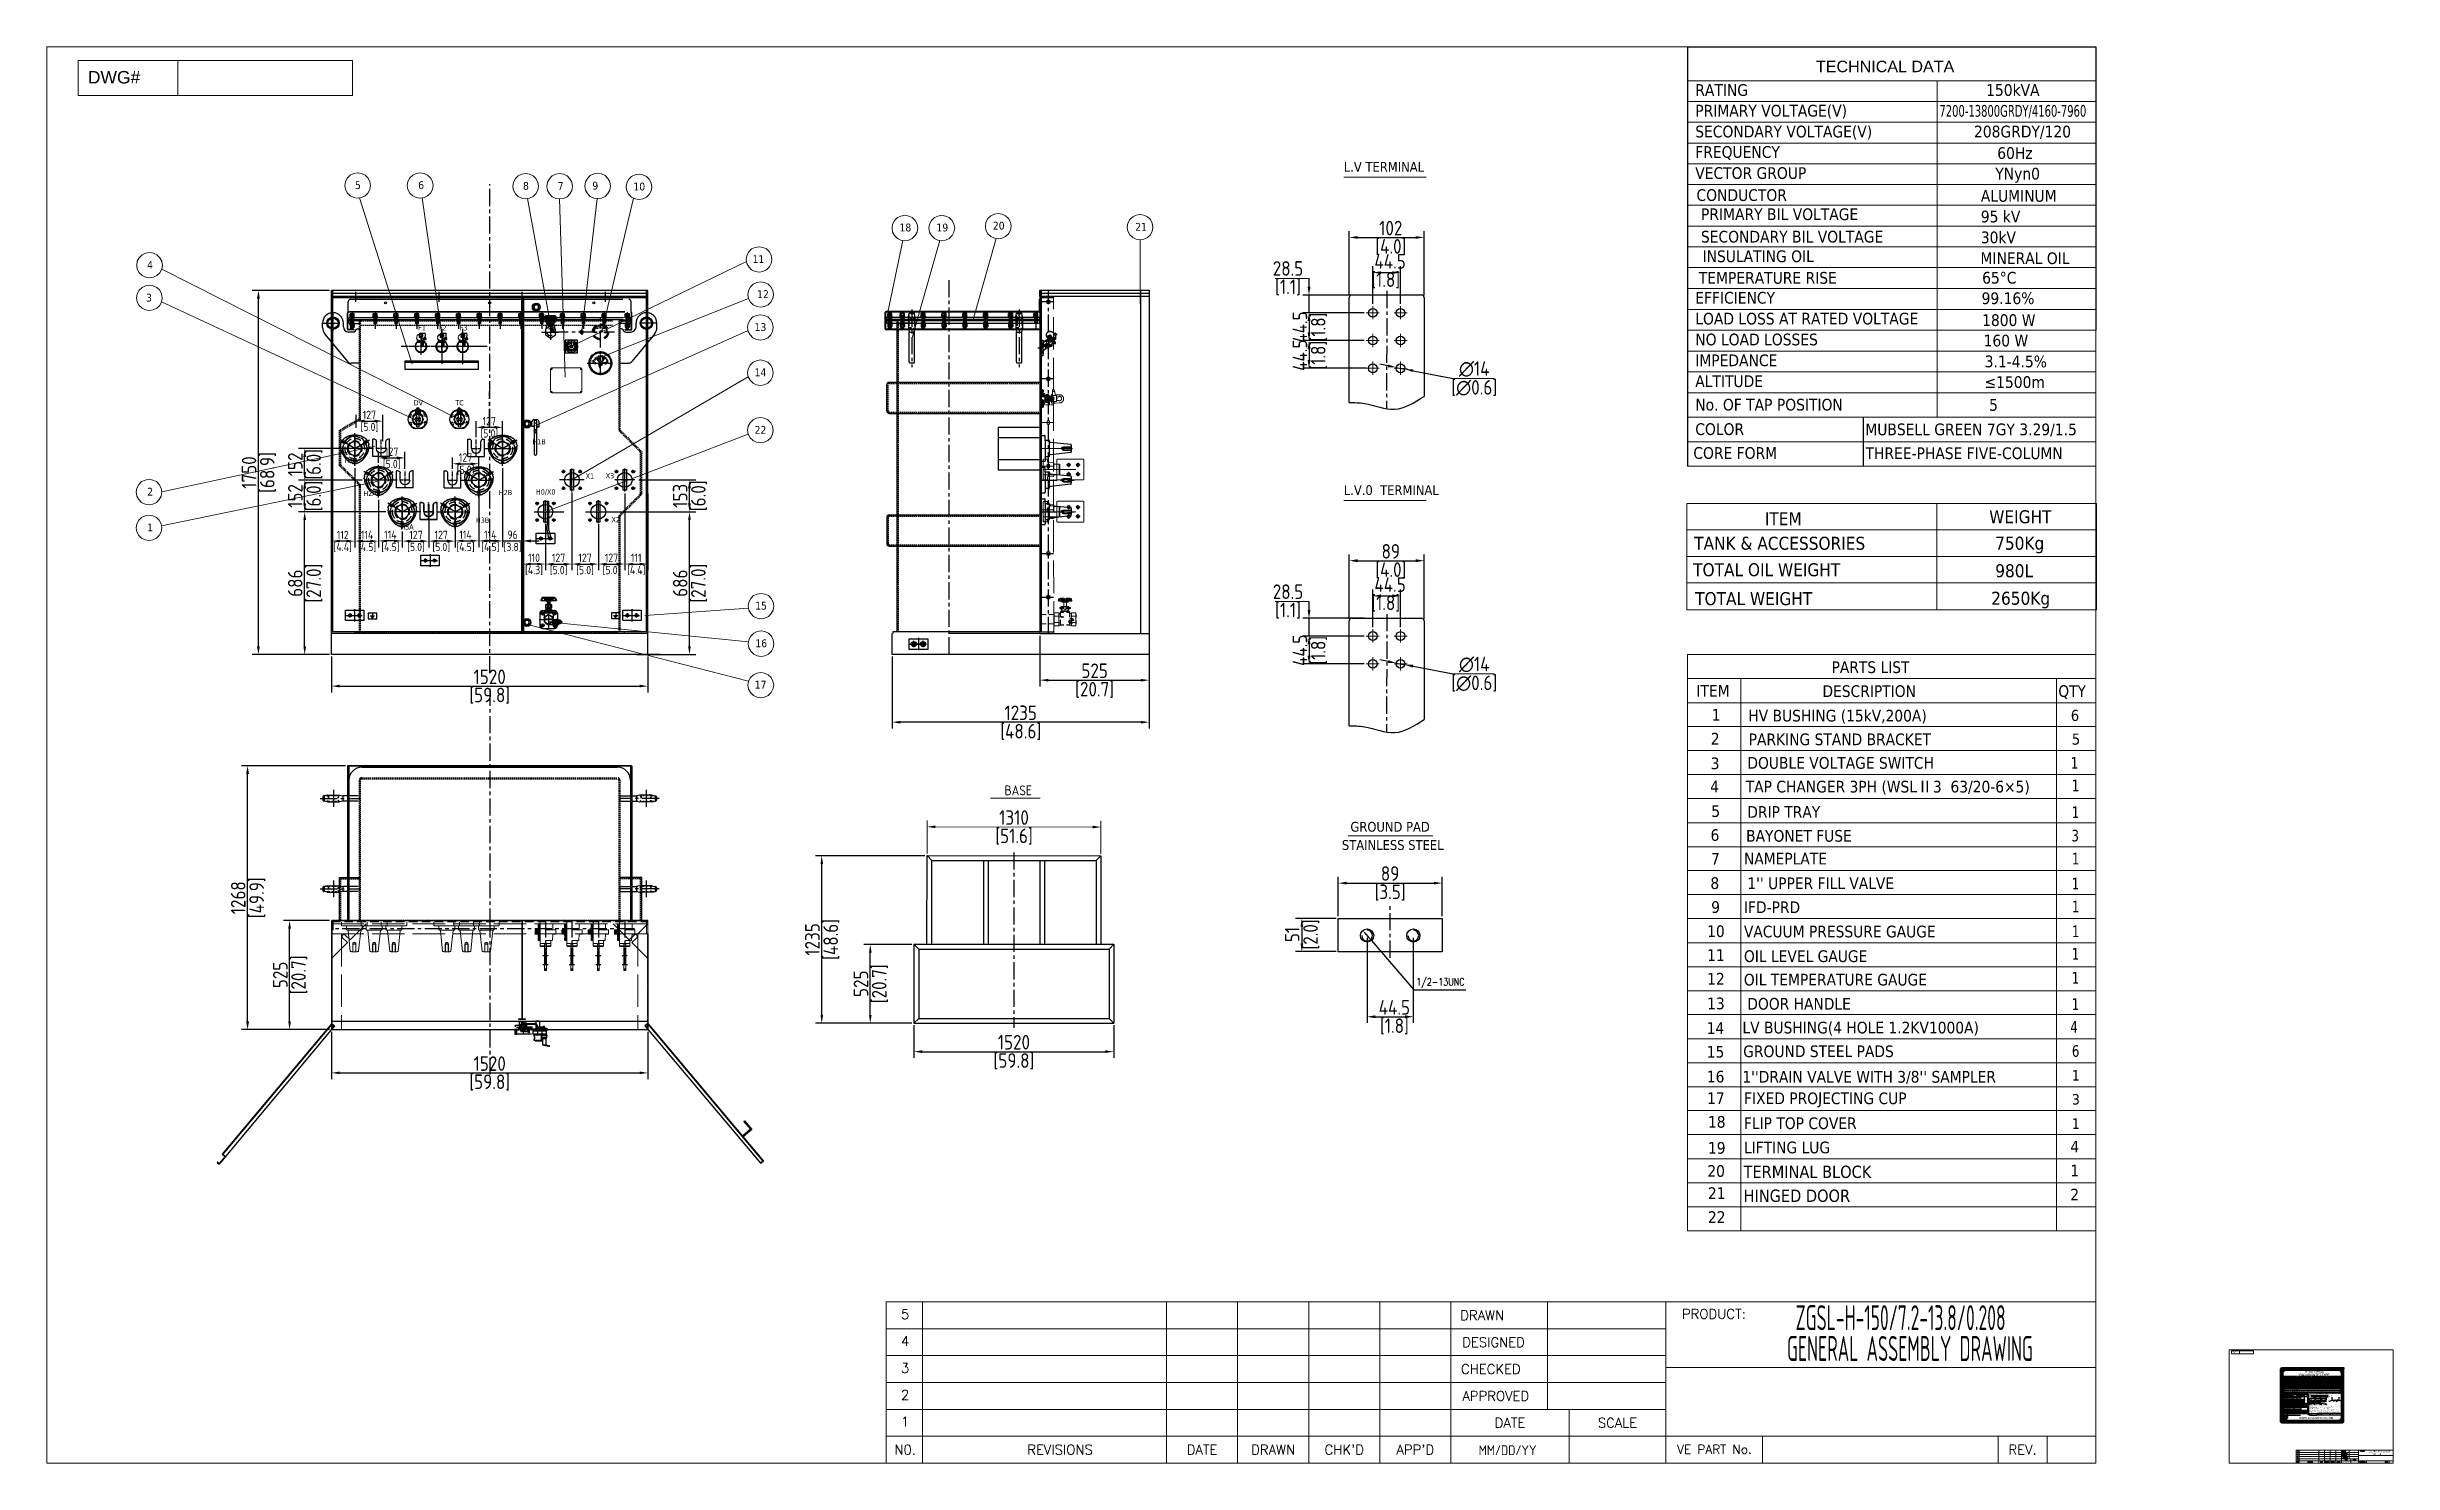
# Model space of a CAD drawing. Header units: millimetres. Extents: x 139713 to 150984, y -162976 to -156169.
import ezdxf
from ezdxf.enums import TextEntityAlignment as Align

# ---------------------------------------------------------------- set-up
doc = ezdxf.new("R2010")
doc.units = ezdxf.units.MM
doc.header["$LTSCALE"] = 13
for name, pattern in [('ACAD_ISO02W100', [15, 12, -3]), ('ACAD_ISO03W100', [1.18, 0.47, -0.71]), ('CENTER', [50.8, 31.75, -6.35, 6.35, -6.35]), ('CENTER2', [1.125, 0.75, -0.125, 0.125, -0.125]), ('CENTERX2', [101.6, 63.5, -12.7, 12.7, -12.7]), ('DASHED', [0.75, 0.5, -0.25]), ('HIDDEN', [9.525, 6.35, -3.175]), ('点画线', [18, 12, -2, 2, -2])]:
    doc.linetypes.add(name, pattern=pattern)
doc.layers.get('0').update_dxf_attribs({"color": 1, "linetype": 'CENTER'})
for name, color, linetype in [('1', 4, 'Continuous'), ('10', 1, 'Continuous'), ('2', 3, 'Continuous'), ('2细线层', 4, 'Continuous'), ('3中心线层', 1, 'CENTER'), ('4', 2, 'HIDDEN'), ('4虚线层', 6, 'DASHED'), ('6文字层', 3, 'Continuous'), ('PDF_几何图形', 7, 'Continuous'), ('中心线', 1, 'CENTER2'), ('器身绝缘0', 4, 'Continuous'), ('粗实线', 4, 'Continuous'), ('虚线', 6, 'HIDDEN')]:
    doc.layers.add(name, color=color, linetype=linetype)
for name, color, linetype, lineweight in [('2细实线', 3, 'Continuous', 20), ('2细实线 @ 1', 3, 'Continuous', 20), ('标注、文本', 3, 'Continuous', 25), ('铁心', 3, 'Continuous', 0)]:
    doc.layers.add(name, color=color, linetype=linetype, lineweight=lineweight)
doc.layers.add('中心线层', color=1, linetype='点画线', lineweight=18, true_color=0xff0000)
doc.styles.add('Annotative', font='arial.ttf')
doc.styles.add('Arial_txtstyle_2.50_0_0', font='arial.ttf')
doc.styles.add('Note Text (ANSI)', font='arial.ttf')
doc.styles.add('PDF Arial', font='arial.ttf')
doc.styles.add('ROMANC', font='romanc')
doc.styles.get("Standard").update_dxf_attribs({"font": 'gbenor.shx', "bigfont": 'gbcbig.shx'})
doc.styles.add('Tahoma$001', font='tahoma.ttf', dxfattribs={"height": 2.159784})
doc.styles.add('Tahoma_txtstyle_28.93_0_0', font='tahoma.ttf')
doc.styles.add('Tahoma_txtstyle_30.40_0_0', font='tahoma.ttf')
doc.styles.add('Tahoma_txtstyle_30.51_0_0', font='tahoma.ttf')
doc.styles.add('宋体', font='Microsoft YaHei.ttf', dxfattribs={"width": 0.6})
doc.dimstyles.new('1-15', dxfattribs={"dimscale": 20, "dimtxt": 3.5, "dimasz": 2, "dimexe": 1.5, "dimexo": 0.5, "dimgap": 0.5, "dimtad": 1, "dimtoh": 1, "dimdec": 1, "dimdsep": 46, "dimtxsty": 'Standard', "dimcen": 2.5, "dimclrd": 3, "dimclre": 3, "dimclrt": 3, "dimadec": 0, "dimazin": 2, "dimtfac": 1, "dimtdec": 1, "dimtmove": 0, "dimatfit": 2, "dimfxl": 1, "dimarcsym": 0})
doc.dimstyles.new('丁晓菲', dxfattribs={"dimscale": 10, "dimtxt": 3.5, "dimasz": 2.5, "dimexe": 1.5, "dimexo": 0, "dimgap": 0.5, "dimtad": 1, "dimtoh": 1, "dimtxsty": 'Standard', "dimcen": 2.5, "dimclrd": 3, "dimclre": 3, "dimclrt": 2, "dimadec": 0, "dimazin": 0, "dimtfac": 1, "dimtmove": 0, "dimatfit": 2, "dimfxl": 1.5, "dimarcsym": 0})
pattern_1 = [(135, (156005.2995, -169107.4359), (0.561266008, 0.561266008), []), (45, (156005.2995, -169107.4359), (1.683798023, 0.561266008), [1.984375, -1.190625])]

msp = doc.modelspace()

# ---------------------------------------------------------------- texts
at = {"layer": '1', "color": 4, "width": 0.6}
for s, height, p in [('ZGSL-H-150/7.2-13.8/0.208', 120, (148113.457, -162337.256)), ('GENERAL ASSEMBLY DRAWING', 120, (148072.298, -162485.42)), ('ZGSL-H-150/7.2-13.8/0.208', 9.6, (150867.999, -162924.382)), ('NAMEPLATE', 9.6, (150882.65, -162938.506))]:
    msp.add_text(s, height=height, dxfattribs=at).set_placement(p)
at = {"layer": '2', "color": 0, "linetype": 'Continuous', "style": 'Arial_txtstyle_2.50_0_0'}
for s, height, p in [('RATED FREQUENCY', 4.5, (150458.291, -162594.523)), ('CONDUCTOR        ALUMINUM', 3.5, (150459.25, -162625.107)), ('H.V    ', 3.5, (150459.968, -162575.937)), ('L.V', 3.5, (150460.065, -162581.924)), ('VOLTAGE RATING', 4.5, (150460.964, -162567.523)), ('208 GRDY/120 V', 3.5, (150473.418, -162581.967)), ('60Hz', 3.5, (150476.647, -162602.953)), ('COOLING METHOD', 4.5, (150527.525, -162594.172)), (' RATINGRATING', 4.5, (150529.773, -162567.523)), ('H.V    ', 3.5, (150532.873, -162575.953)), ('L.V', 3.5, (150533.134, -162581.873)), ('0NAN', 3.5, (150547.882, -162603.036)), ('150 kVA', 3.5, (150556.813, -162575.983)), ('150 kVA', 3.5, (150557.177, -162581.916)), ('TEMPERATURE RISE ', 4.5, (150595.088, -162567.523)), ('WINDING', 3.5, (150596.623, -162581.873)), ('OIL', 3.5, (150596.525, -162575.953)), ('PHASE', 4.5, (150616.658, -162594.523)), ('THREE', 3.5, (150617.31, -162603.18)), ('65%%DC', 3.5, (150637.584, -162575.983)), ('65%%DC', 3.5, (150637.867, -162581.957)), ('%%% IMPEDANCE@85℃', 4.5, (150668.828, -162594.282)), ('H.V/H.V.N   BIL', 3.5, (150668.965, -162575.953)), ('L.V/L.V.N   BIL ', 3.5, (150669.194, -162581.873)), ('INSULATION LEVEL', 4.5, (150671.243, -162567.282)), ('30 kV', 3.5, (150715.779, -162581.327)), ('95 kV', 3.5, (150715.779, -162575.54)), ('STEP-UP OPERATION', 4.5, (150456.704, -162643.566)), ('TANK DESIGNED FOR FULL VACUUM FILLING.', 3, (150581.989, -162715.983)), (' HIGHEST MANHOLE FLANGE AT 25°C IS 200 MM (7.9 IN). LIQUID LEVEL ', 3, (150580.646, -162728.213)), ('CHANGES 5 MM (0.2 IN) PER 10°C CHANGE IN LIQUID TEMPERATURE.', 3, (150582.02, -162734.613)), (' 55 KPA (8 PSI) POSITIVE AND 21 KPA (-3 PSI) NEGATIVE.', 3, (150581.065, -162709.483)), ('LIQUID LEVEL BELOW TOP SURFACE OF THE HIGHEST POINT OF THE ', 3, (150582.11, -162722.105)), (' MAXIMUM OPERATING PRESSURES OF LIQUID PRESERVATION SYSTEM ', 3, (150580.969, -162703.315)), ('LISTED', 2.64, (150461.778, -162768.803))]:
    msp.add_text(s, height=height, dxfattribs=at).set_placement(p)
for s, height, p in [('INSULATING OIL', 3.5, (150478.929, -162630.987)), ('CONTAINS NO DETECTABLE LEVEL OF PCB (LESS THAN 2 PPM) AT THE TIME OF MANUFACTURE ', 3.5, (150617.251, -162631.609)), (' PAD MOUNTED TYPE', 10, (150604.178, -162551.953)), ('THREE PHASE ', 10, (150604.178, -162536.582)), ('MATERIAL', 4.5, (150585.301, -162612.798)), ('4 %%%', 3.5, (150680.25, -162600.815)), ('AT 150 kVA', 3.5, (150711.962, -162600.815)), ('B-C', 3.5, (150469.701, -162653.424)), ('A-E', 3.5, (150487.157, -162653.253)), ('B-C', 3.5, (150531.023, -162653.424)), ('A-E', 3.5, (150548.479, -162653.253))]:
    msp.add_text(s, height=height, dxfattribs=at).set_placement(p, align=Align.MIDDLE)
for s, height, width, p in [('7.2-13.8GRDY /4.16-7.96 kV', 3.5, 0.76, (150471.443, -162575.967)), ('WWW.JIEZOUPOER.COM', 10, 0.85, (150531.601, -162764.341))]:
    msp.add_text(s, height=height, dxfattribs=dict(at, width=width)).set_placement(p)
at = {"layer": '2', "color": 0, "linetype": 'Continuous', "style": 'Arial_txtstyle_2.50_0_0', "width": 0.85}
for s, p in [('APPLIED STANDARD.', (150456.582, -162741.105)), ('S/N : ', (150582.291, -162741.341)), ('PHONE: ', (150623.115, -162741.335)), ('DATE OF MFG:  ', (150681.552, -162741.372))]:
    msp.add_text(s, height=4, dxfattribs=at).set_placement(p, align=Align.MIDDLE_LEFT)
at = {"layer": '2', "color": 0, "linetype": 'Continuous', "style": 'Arial_txtstyle_2.50_0_0'}
for s, height, p in [('TANK AND FITTINGS', 3.5, (150506.508, -162718.453)), ('TOTAL WEIGHT', 3.5, (150494.874, -162732.354)), ('CORE AND COILS', 3.5, (150500.228, -162711.692)), ('LIQUID', 3.5, (150475.058, -162725.565)), ('208', 3.5, (150469.275, -162694.148)), ('14145', 3.5, (150475.371, -162666.533)), ('13455', 3.5, (150475.433, -162680.533)), ('14490', 3.5, (150475.443, -162659.709)), ('13800', 3.5, (150475.443, -162673.709)), ('13110', 3.5, (150475.529, -162687.321)), ('7380', 3.5, (150494.334, -162666.533)), ('7020', 3.5, (150494.396, -162680.533)), ('7560', 3.5, (150494.406, -162659.709)), ('7200', 3.5, (150494.406, -162673.709)), ('6840', 3.5, (150494.492, -162687.321)), ('4', 3.5, (150513.112, -162680.902)), ('3', 3.5, (150513.112, -162673.902)), ('5', 3.5, (150513.112, -162687.902)), ('1', 3.5, (150512.981, -162659.902)), ('2', 3.5, (150513.112, -162666.902)), ('5.98', 3.5, (150537.343, -162659.709)), ('6.12', 3.5, (150537.646, -162666.709)), ('6.28', 3.5, (150537.646, -162673.709)), ('6.44', 3.5, (150537.646, -162680.709)), ('6.61', 3.5, (150537.646, -162687.709)), ('  kg', 3.5, (150536.615, -162725.453)), ('  kg', 3.5, (150536.622, -162711.138)), ('  kg', 3.5, (150536.622, -162718.138)), ('   kg', 3.5, (150537.241, -162732.32)), ('416.36', 3.5, (150547.469, -162694.347)), ('11.46', 3.5, (150554.645, -162659.709)), ('11.73', 3.5, (150554.948, -162666.709)), ('12.03', 3.5, (150554.948, -162673.709)), ('12.34', 3.5, (150554.948, -162680.709)), ('12.66', 3.5, (150554.948, -162687.709)), ('HV', 3.5, (150570.67, -162673.805)), ('LV', 3.5, (150570.31, -162694.796)), ('  lbs', 3.5, (150572.854, -162711.138)), ('  lbs', 3.5, (150572.869, -162718.138)), ('  L', 3.5, (150569.528, -162725.453)), ('  lbs', 3.5, (150573.694, -162732.32)), ('CONNECTION DIAGRAM', 4.5, (150669.818, -162642.166)), ('PHASOR DIAGRAM', 4.5, (150733.783, -162642.179)), ('HV', 3.5, (150691.534, -162651.117)), ('LV', 3.5, (150722.391, -162651.942))]:
    msp.add_text(s, height=height, dxfattribs=at).set_placement(p, align=Align.MIDDLE_RIGHT)
at = {"layer": '2', "color": 0, "linetype": 'Continuous', "style": 'Arial_txtstyle_2.50_0_0', "width": 0.67}
for s, p in [('VOLTS(V)-DV. POSN', (150477.437, -162647.882)), ('TAP POSN', (150512.23, -162649.981)), ('AMPS(A)-DV. POSN', (150541.101, -162647.62)), ('BETWEEN', (150567.238, -162650.617))]:
    msp.add_text(s, height=3.5, dxfattribs=at).set_placement(p, align=Align.MIDDLE)
at = {"layer": '2', "color": 0, "style": 'Note Text (ANSI)', "width": 0.8}
msp.add_text('BAY-O-NET FUSE', height=3, dxfattribs=at).set_placement((150607.883, -162664.6), align=Align.RIGHT)
at = {"layer": '2', "color": 0, "style": 'Note Text (ANSI)'}
for s, p in [('H1A', (150588.038, -162650.608)), ('H2A', (150588.038, -162654.873)), ('H3A', (150588.038, -162659.392)), ('H0/X0', (150595.511, -162696.136)), ('X1', (150606.272, -162695.899)), ('X2', (150635.262, -162695.899)), ('X3', (150661.839, -162695.676)), ('H1B', (150681.129, -162650.608)), ('H2B', (150681.129, -162654.873)), ('H3B', (150681.129, -162659.392))]:
    msp.add_text(s, height=3, dxfattribs=at).set_placement(p, align=Align.RIGHT)
for s, p in [('E', (150582.527, -162677.994)), ('B', (150584.342, -162671.788)), ('7', (150586.037, -162671.541)), ('7', (150586.037, -162677.809)), ('5', (150589.429, -162671.569)), ('5', (150589.429, -162677.838)), ('3', (150592.907, -162671.655)), ('3', (150592.907, -162677.923)), ('2', (150596.326, -162671.541)), ('2', (150596.326, -162677.809)), ('4', (150599.719, -162671.569)), ('4', (150599.719, -162677.838)), ('6', (150603.196, -162671.655)), ('6', (150603.196, -162677.923)), ('D', (150604.931, -162677.976)), ('C', (150608.762, -162678.004)), ('B', (150611.128, -162671.874)), ('A', (150612.329, -162669.88)), ('E', (150612.299, -162677.996)), ('7', (150613.974, -162677.988)), ('7', (150614.133, -162671.541)), ('5', (150617.366, -162678.017)), ('5', (150617.525, -162671.569)), ('3', (150620.844, -162678.102)), ('3', (150621.003, -162671.655)), ('2', (150623.17, -162671.541)), ('2', (150623.17, -162677.988)), ('4', (150626.563, -162671.569)), ('4', (150626.563, -162678.017)), ('6', (150630.04, -162671.655)), ('6', (150630.04, -162678.102)), ('D', (150631.827, -162678.174)), ('C', (150634.492, -162678.183)), ('A', (150636.938, -162668.622)), ('B', (150637.046, -162671.831)), ('E', (150637.081, -162678.004)), ('7', (150638.756, -162671.878)), ('7', (150638.756, -162677.988)), ('5', (150642.148, -162671.569)), ('5', (150642.148, -162678.017)), ('3', (150645.626, -162671.655)), ('3', (150645.626, -162678.102)), ('2', (150649.649, -162671.541)), ('2', (150649.649, -162677.988)), ('4', (150653.041, -162671.569)), ('4', (150653.041, -162678.017)), ('6', (150656.519, -162671.655)), ('6', (150656.519, -162678.102)), ('D', (150659.692, -162678.297)), ('C', (150663.497, -162678.306)), ('A', (150665.977, -162670.267))]:
    msp.add_text(s, height=1.44, dxfattribs=at).set_placement(p, align=Align.MIDDLE)
at = {"layer": '2', "color": 0, "style": '宋体'}
for s, p in [('H1', (150672.313, -162678.556)), ('H2', (150682.569, -162660.636)), ('H3', (150699.961, -162678.832)), ('HO/X0', (150705.897, -162672.246)), ('X1', (150707.284, -162679.03)), ('X2', (150715.471, -162661.824)), ('X3', (150731.8, -162677.928))]:
    msp.add_text(s, height=3.1339, dxfattribs=at).set_placement(p)
at = {"layer": '2细实线', "style": 'ROMANC'}
for s, height, p in [('5', 46.486, (143835.664, -162260.97)), ('DRAWN', 46.4857, (146608.052, -162266.15)), ('PRODUCT:', 46.4857, (147720.878, -162259.23)), ('4', 46.486, (143835.664, -162390.096)), ('DESIGNED', 46.4857, (146662.532, -162395.277)), ('3', 46.486, (143835.664, -162519.223)), ('CHECKED', 46.4857, (146649.365, -162524.404)), ('2', 46.486, (143835.664, -162648.35)), ('APPROVED', 46.4857, (146673.101, -162653.531)), ('1', 46.486, (143835.664, -162777.477)), ('DATE', 46.4857, (146741.304, -162782.658)), ('SCALE', 46.4857, (147257.811, -162782.658)), ('N0.', 46.4857, (143835.751, -162911.784)), ('REVISIONS', 46.4857, (144579.987, -162911.784)), ('DATE', 46.4857, (145262.32, -162911.784)), ('DRAWN', 46.4857, (145603.732, -162911.784)), ("CHK'D", 46.4857, (145945.143, -162911.784)), ("APP'D", 46.4857, (146286.537, -162911.784)), ('VE PART No.', 42.76739, (147723.793, -162909.805)), ('REV.', 46.4857, (149203.658, -162911.784)), ('N0.', 3.7189, (150525.782, -162971.183)), ('4', 3.719, (150525.775, -162929.448)), ('5', 3.719, (150525.775, -162919.117)), ('3', 3.719, (150525.775, -162939.778)), ('2', 3.719, (150525.775, -162950.108)), ('1', 3.719, (150525.775, -162960.438)), ('REVISIONS', 3.7189, (150585.321, -162971.183)), ('DATE', 3.7189, (150639.908, -162971.183)), ('DRAWN', 3.7189, (150667.221, -162971.183)), ("CHK'D", 3.7189, (150694.534, -162971.183)), ("APP'D", 3.7189, (150721.845, -162971.183)), ('DRAWN', 3.7189, (150747.566, -162919.532)), ('CHECKED', 3.7189, (150750.871, -162940.192)), ('DESIGNED', 3.7189, (150751.925, -162929.862)), ('APPROVED', 3.7189, (150752.77, -162950.522)), ('DATE', 3.7189, (150758.226, -162960.853)), ('SCALE', 3.7189, (150799.547, -162960.853)), ('VE PART No.', 3.42139, (150836.826, -162971.024)), ('PRODUCT:', 3.7189, (150836.592, -162918.978)), ('REV.', 3.7189, (150955.215, -162971.183))]:
    msp.add_text(s, height=height, dxfattribs=at).set_placement(p, align=Align.MIDDLE)
at = {"layer": '2细实线', "linetype": 'HIDDEN', "ltscale": 57892}
for height, p in [(47.211, (146590.664, -162938.2)), (3.7769, (150746.175, -162973.296))]:
    msp.add_text('MM/DD/YY', height=height, dxfattribs=at).set_placement(p)
at = {"layer": '2细实线 @ 1', "attachment_point": 1, "style": 'Annotative'}
for width, gutter_width, insert, char_height in [(206.30497, 1.339, (139909.672, -156285.304), 60.0672), (16.5044, 0.107, (150211.696, -162441.064), 4.8054)]:
    msp.add_mtext_dynamic_manual_height_columns('DWG#', width=width, gutter_width=gutter_width, heights=[0], dxfattribs=dict(at, insert=insert, char_height=char_height))
at = {"layer": '4', "color": 0, "lineweight": -3, "style": 'Arial_txtstyle_2.50_0_0'}
msp.add_text('WEIGHT', height=2.88, dxfattribs=at).set_placement((150487.742, -162705.449))
at = {"layer": '标注、文本', "style": 'Tahoma$001'}
for s, p in [('F1', (141495.969, -157532.337)), ('F2', (141595.969, -157532.337)), ('F3', (141695.969, -157532.337)), ('DV', (141474.768, -157892.157)), ('TC', (141674.768, -157892.157)), ('H1B', (142045.055, -158080.02)), ('H1A', (141144.044, -158168.968)), ('X1', (142300.888, -158244.748)), ('X3', (142397.23, -158243.284)), ('H2A', (141233.101, -158328.291)), ('H2B', (141884.042, -158323.803)), ('H0/X0', (142062.081, -158320.935)), ('H3B', (141773.852, -158456.545)), ('X2', (142425.326, -158454.134)), ('H3A', (141410.737, -158489.17))]:
    msp.add_text(s, height=25, dxfattribs=at).set_placement(p)
at = {"layer": '标注、文本', "color": 3, "lineweight": 13, "char_height": 70, "attachment_point": 5}
for s, insert in [('[4.0]', (146168.842, -157131.856)), ('102', (146168.842, -157040.397)), ('28.5', (145674.994, -157234.308)), ('44.5', (146165.253, -157200.203)), ('[1.1]', (145674.994, -157325.767)), ('[1.8]', (146144.167, -157291.661)), ('[∅0.6]', (146569.515, -157809.391)), ('∅14', (146569.515, -157717.932)), ('89', (146168.842, -158594.054)), ('[4.0]', (146168.842, -158685.512)), ('28.5', (145674.994, -158787.965)), ('[1.8]', (146144.167, -158845.318)), ('44.5', (146165.253, -158753.86)), ('[1.1]', (145674.994, -158879.424)), ('∅14', (146569.557, -159138.089)), ('[∅0.6]', (146569.557, -159229.547)), ('[51.6]', (144358.792, -159965.052)), ('1310', (144358.792, -159873.593)), ('89', (146165.393, -160142.495)), ('[3.5]', (146165.393, -160233.954)), ('1520', (144358.303, -160953.543)), ('[1.8]', (146185.953, -160877.469)), ('[59.8]', (144358.303, -161045.001))]:
    msp.add_mtext(s, dxfattribs=dict(at, insert=insert))
at = {"layer": '标注、文本', "color": 3, "lineweight": 13, "char_height": 70, "attachment_point": 5, "rotation": 90}
for s, insert in [('44.5', (145732.147, -157516.057)), ('[1.8]', (145823.605, -157516.057)), ('44.5', (145732.147, -157651.551)), ('[1.8]', (145823.605, -157651.551)), ('44.5', (145732.147, -159069.714)), ('[1.8]', (145823.605, -159069.714)), ('[48.6]', (143481.694, -160459.303)), ('[2.0]', (145786.601, -160435.53)), ('1235', (143390.235, -160459.303)), ('51', (145695.143, -160435.53)), ('[20.7]', (143714.852, -160672.434)), ('525', (143623.394, -160672.434))]:
    msp.add_mtext(s, dxfattribs=dict(at, insert=insert))
at = {"layer": '铁心'}
for s, height, style, p in [('TECHNICAL DATA', 55.22985, 'PDF Arial', (148211.118, -156291.019)), ('RATING', 56.3976, 'Tahoma$001', (147631.434, -156404.919)), ('150kVA', 56.3976, 'Tahoma$001', (149028.729, -156404.919)), ('SECONDARY VOLTAGE(V)', 56.39759, 'Tahoma$001', (147631.434, -156604.439)), ('PRIMARY VOLTAGE(V)', 56.39759, 'Tahoma$001', (147631.434, -156504.206)), ('208GRDY/120', 56.39759, 'Tahoma$001', (148970.444, -156604.439)), ('FREQUENCY', 56.3976, 'Tahoma$001', (147631.434, -156702.781)), ('60Hz', 56.3976, 'Tahoma$001', (149082.081, -156707.875)), ('L.V TERMINAL', 46.95689, 'Tahoma$001', (145942.952, -156769.469)), ('VECTOR GROUP', 56.39759, 'Tahoma$001', (147631.434, -156803.96)), ('YNyn0', 56.3976, 'Tahoma$001', (149072.776, -156806.885)), ('5', 37.589, 'Tahoma$001', (141192.629, -156852.663)), ('6', 37.589, 'Tahoma$001', (141496.525, -156852.663)), ('8', 37.589, 'Tahoma$001', (141999.939, -156856.097)), ('7', 37.589, 'Tahoma$001', (142166.744, -156856.648)), ('9', 37.589, 'Tahoma$001', (142333.05, -156855.108)), ('10', 37.5893, 'Tahoma$001', (142530.359, -156859.364)), ('CONDUCTOR', 56.3976, 'Tahoma$001', (147637.241, -156909.888)), ('ALUMINUM', 56.3976, 'Tahoma$001', (149003.127, -156913.574)), ('95 kV', 56.3976, 'Tahoma$001', (149003.127, -157012.861)), ('18', 37.5893, 'Tahoma$001', (143808.614, -157056.278)), ('19', 37.5893, 'Tahoma$001', (143986.209, -157056.278)), ('20', 37.5893, 'Tahoma$001', (144257.116, -157047.234)), ('21', 37.5893, 'Tahoma$001', (144941.191, -157053.189)), ('30kV', 56.3976, 'Tahoma$001', (149003.127, -157113.095)), ('4', 37.589, 'Tahoma$001', (140194.157, -157235.999)), ('11', 37.5893, 'Tahoma$001', (143102.97, -157208.144)), (' MINERAL OIL', 56.39759, 'Tahoma$001', (148980.329, -157213.328)), ('3', 37.589, 'Tahoma$001', (140189.308, -157393.409)), ('12', 37.5893, 'Tahoma$001', (143124.649, -157376.802)), ('EFFICIENCY', 56.3976, 'Tahoma$001', (147631.434, -157403.466)), ('LOAD LOSS AT RATED VOLTAGE', 56.39759, 'Tahoma$001', (147631.434, -157503.699)), ('99.16%%%', 56.3976, 'Tahoma$001', (149006.876, -157405.655)), ('13', 37.5893, 'Tahoma$001', (143112.514, -157534.929)), ('NO LOAD LOSSES', 56.39759, 'Tahoma$001', (147631.434, -157603.932)), ('1800 W', 56.3976, 'Tahoma$001', (149009.4, -157510.941)), ('160 W', 56.3976, 'Tahoma$001', (149016.502, -157609.155)), ('IMPEDANCE', 56.3976, 'Tahoma$001', (147631.434, -157704.165)), ('3.1-4.5%%%', 56.3976, 'Tahoma$001', (149021.933, -157709.391)), ('14', 37.5893, 'Tahoma$001', (143112.582, -157752.436)), ('ALTITUDE', 56.3976, 'Tahoma$001', (147631.434, -157804.398)), ('≤1500m', 56.3976, 'Tahoma$001', (149021.048, -157808.613)), ('No. OF TAP POSITION', 56.39759, 'Tahoma$001', (147631.35, -157917.252)), ('5', 56.398, 'Tahoma$001', (149042.723, -157918.268)), ('22', 37.5893, 'Tahoma$001', (143112.582, -158029.078)), ('COLOR', 56.3976, 'Tahoma$001', (147631.35, -158034.859)), ('MUBSELL GREEN 7GY 3.29/1.5', 56.39759, 'Tahoma$001', (148448.233, -158036.023)), ('CORE FORM', 56.3976, 'Tahoma$001', (147622.091, -158149.417)), ('THREE-PHASE FIVE-COLUMN', 56.39759, 'Tahoma$001', (148449.484, -158150.696)), ('2', 37.589, 'Tahoma$001', (140195.033, -158326.013)), ('L.V.0  TERMINAL', 46.95689, 'Tahoma$001', (145942.952, -158323.125)), ('1', 37.589, 'Tahoma$001', (140194.67, -158498.081)), ('ITEM', 62.517, 'Tahoma_txtstyle_30.51_0_0', (147965.608, -158468.499)), ('TANK & ACCESSORIES', 62.51702, 'Tahoma_txtstyle_30.51_0_0', (147626.109, -158586.446)), ('750Kg', 62.517, 'Tahoma_txtstyle_30.51_0_0', (149071.895, -158586.111)), ('TOTAL OIL WEIGHT', 62.51702, 'Tahoma_txtstyle_30.51_0_0', (147621.238, -158713.754)), ('980L', 62.517, 'Tahoma_txtstyle_30.51_0_0', (149072.297, -158718.399)), ('TOTAL WEIGHT', 62.51702, 'Tahoma_txtstyle_30.51_0_0', (147630.982, -158852.632)), ('2650Kg', 62.517, 'Tahoma_txtstyle_30.51_0_0', (149053.194, -158850.653)), ('15', 37.5893, 'Tahoma$001', (143115.481, -158874.233)), ('16', 37.5893, 'Tahoma$001', (143116.123, -159054.892)), ('PARTS LIST', 56.2319, 'Tahoma_txtstyle_30.40_0_0', (148285.963, -159178.892)), ('17', 37.5893, 'Tahoma$001', (143112.872, -159253.613)), ('ITEM', 56.2319, 'Tahoma_txtstyle_30.40_0_0', (147636.819, -159292.529)), ('DESCRIPTION', 56.23192, 'Tahoma_txtstyle_30.40_0_0', (148242.433, -159293.961)), ('QTY', 55.9845, 'Tahoma$001', (149375.308, -159293.704)), ('1', 56.232, 'Tahoma_txtstyle_30.40_0_0', (147710.349, -159407.599)), (' HV BUSHING (15kV,200A) ', 56.23192, 'Tahoma_txtstyle_30.40_0_0', (147865.165, -159411.835)), ('6', 53.499, 'Tahoma_txtstyle_28.93_0_0', (149435.459, -159409.27)), ('2', 56.232, 'Tahoma_txtstyle_30.40_0_0', (147706.052, -159522.668)), ('PARKING STAND BRACKET', 56.23192, 'Tahoma_txtstyle_30.40_0_0', (147888.006, -159525.78)), ('5', 53.499, 'Tahoma$001', (149440.234, -159523.146)), ('3', 56.232, 'Tahoma_txtstyle_30.40_0_0', (147705.574, -159641.08)), ('DOUBLE VOLTAGE SWITCH', 56.23192, 'Tahoma_txtstyle_30.40_0_0', (147881.714, -159638.869)), ('4', 56.232, 'Tahoma_txtstyle_30.40_0_0', (147703.187, -159752.33)), ('TAP CHANGER 3PH (WSLⅡ3  63/20-6×5)', 56.23192, 'Tahoma_txtstyle_30.40_0_0', (147873.829, -159753.112)), ('5', 56.232, 'Tahoma_txtstyle_30.40_0_0', (147708.603, -159870.741)), ('GROUND PAD  ', 46.95689, 'Tahoma$001', (145974.755, -159941.399)), ('DRIP TRAY ', 56.2319, 'Tahoma_txtstyle_30.40_0_0', (147881.32, -159874.834)), ('STAINLESS STEEL ', 46.95689, 'Tahoma$001', (145933.97, -160028.921)), ('6', 56.232, 'Tahoma_txtstyle_30.40_0_0', (147704.709, -159985.811)), ('BAYONET FUSE ', 56.23192, 'Tahoma_txtstyle_30.40_0_0', (147875.739, -159989.485)), ('7', 56.232, 'Tahoma_txtstyle_30.40_0_0', (147707.125, -160099.448)), ('NAMEPLATE', 56.2319, 'Tahoma_txtstyle_30.40_0_0', (147865.165, -160099.209)), ('8', 56.232, 'Tahoma_txtstyle_30.40_0_0', (147704.128, -160216.905)), ("1'' UPPER FILL VALVE", 56.23192, 'Tahoma_txtstyle_30.40_0_0', (147881.32, -160217.655)), ('9', 56.232, 'Tahoma_txtstyle_30.40_0_0', (147707.956, -160331.735)), ('IFD-PRD', 56.2319, 'Tahoma_txtstyle_30.40_0_0', (147865.165, -160332.699)), ('10', 56.2319, 'Tahoma_txtstyle_30.40_0_0', (147688.385, -160447.76)), ('VACUUM PRESSURE GAUGE', 56.23192, 'Tahoma_txtstyle_30.40_0_0', (147865.165, -160449.431)), ('11', 56.2319, 'Tahoma_txtstyle_30.40_0_0', (147688.385, -160562.829)), ('OIL LEVEL GAUGE', 56.23192, 'Tahoma_txtstyle_30.40_0_0', (147865.165, -160567.895)), ('12', 56.2319, 'Tahoma_txtstyle_30.40_0_0', (147688.385, -160676.466)), ('OIL TEMPERATURE GAUGE ', 56.23192, 'Tahoma_txtstyle_30.40_0_0', (147864.754, -160680.754)), ('13', 56.2319, 'Tahoma_txtstyle_30.40_0_0', (147688.385, -160795.117)), ('DOOR HANDLE', 56.23192, 'Tahoma_txtstyle_30.40_0_0', (147881.32, -160796.822)), ('14', 56.2319, 'Tahoma_txtstyle_30.40_0_0', (147686.237, -160913.333)), ('LV BUSHING(4 HOLE 1.2KV1000A)', 56.23192, 'Tahoma_txtstyle_30.40_0_0', (147858.134, -160911.129)), ('15', 56.2319, 'Tahoma_txtstyle_30.40_0_0', (147686.237, -161027.361)), ('GROUND STEEL PADS', 56.23192, 'Tahoma_txtstyle_30.40_0_0', (147861.823, -161025.017)), ('16', 56.2319, 'Tahoma_txtstyle_30.40_0_0', (147687.022, -161146.742)), ("1''DRAIN VALVE WITH 3/8'' SAMPLER ", 56.23192, 'Tahoma_txtstyle_30.40_0_0', (147857.526, -161147.699)), ('1', 50.452, 'Tahoma$001', (149440.711, -161137.938)), ('17', 56.2319, 'Tahoma_txtstyle_30.40_0_0', (147688.075, -161250.777)), ('FIXED PROJECTING CUP', 56.23192, 'Tahoma_txtstyle_30.40_0_0', (147865.975, -161251.053)), ('3', 50.452, 'Tahoma$001', (149440.711, -161253.007)), ('18', 56.2319, 'Tahoma_txtstyle_30.40_0_0', (147692.327, -161364.342)), ('FLIP TOP COVER', 56.23192, 'Tahoma_txtstyle_30.40_0_0', (147865.165, -161370.942)), ('1', 50.795, 'Tahoma$001', (149440.711, -161369.987)), ('19', 56.2319, 'Tahoma_txtstyle_30.40_0_0', (147692.327, -161489.343)), ('LIFTING LUG', 56.23192, 'Tahoma_txtstyle_30.40_0_0', (147865.165, -161487.274)), ('4', 55.191, 'Tahoma$001', (149433.549, -161482.669)), ('20', 56.2319, 'Tahoma_txtstyle_30.40_0_0', (147689.32, -161600.393)), ('TERMINAL BLOCK', 59.1915, 'Tahoma_txtstyle_30.40_0_0', (147863.412, -161605.854)), ('1', 55.191, 'Tahoma$001', (149433.549, -161597.738)), ('21', 56.2319, 'Tahoma_txtstyle_30.40_0_0', (147692.327, -161706.873)), ('HINGED DOOR', 59.1915, 'Tahoma_txtstyle_30.40_0_0', (147863.412, -161720.923)), ('2', 55.191, 'Tahoma$001', (149433.549, -161712.808)), ('22', 56.2319, 'Tahoma_txtstyle_30.40_0_0', (147692.327, -161821.943))]:
    msp.add_text(s, height=height, dxfattribs=dict(at, style=style)).set_placement(p)
for s, height, style, width, p in [('7200-13800GRDY/4160-7960', 56.39759, 'Tahoma$001', 0.72, (148804.351, -156505.152)), ('1', 56.232, 'Tahoma_txtstyle_30.40_0_0', 0.85, (149435.459, -159638.931)), ('1', 56.232, 'Tahoma_txtstyle_30.40_0_0', 0.85, (149440.107, -159747.281)), ('1', 56.232, 'Tahoma_txtstyle_30.40_0_0', 0.85, (149440.034, -159876.264)), ('3', 56.232, 'Tahoma_txtstyle_30.40_0_0', 0.85, (149438.627, -159988.353)), ('1', 56.232, 'Tahoma_txtstyle_30.40_0_0', 0.85, (149440.711, -160099.209)), ('1', 56.232, 'Tahoma_txtstyle_30.40_0_0', 0.85, (149440.034, -160219.085)), ('1', 56.232, 'Tahoma_txtstyle_30.40_0_0', 0.85, (149440.711, -160329.587)), ('1', 56.232, 'Tahoma_txtstyle_30.40_0_0', 0.85, (149440.711, -160448.476)), ('1', 56.232, 'Tahoma_txtstyle_30.40_0_0', 0.85, (149439.809, -160556.786)), ('1', 56.232, 'Tahoma_txtstyle_30.40_0_0', 0.85, (149439.809, -160671.855)), ('1', 56.232, 'Tahoma_txtstyle_30.40_0_0', 0.85, (149440.034, -160798.252)), ('4', 56.232, 'Tahoma_txtstyle_30.40_0_0', 0.85, (149432.86, -160908.276)), ('6', 56.232, 'Tahoma_txtstyle_30.40_0_0', 0.85, (149440.711, -161023.585))]:
    msp.add_text(s, height=height, dxfattribs=dict(at, style=style, width=width)).set_placement(p)
at = {"layer": '铁心', "style": 'Tahoma$001'}
for s, p in [('PRIMARY BIL VOLTAGE', (148036.66, -156973.722)), ('SECONDARY BIL VOLTAGE', (148096.584, -157081.633)), ('INSULATING OIL', (147933.715, -157175.724)), ('TEMPERATURE RISE ', (147990.509, -157279.563))]:
    msp.add_text(s, height=56.39759, dxfattribs=at).set_placement(p, align=Align.MIDDLE)
msp.add_text('65%%DC', height=56.3976, dxfattribs=at).set_placement((149009.571, -157278.953), align=Align.MIDDLE_LEFT)
at = {"layer": '铁心'}
msp.add_text('BASE', height=47.2491, dxfattribs=at).set_placement((144313.452, -159766.591))
at = {"layer": '铁心', "insert": (149043.484, -158396.503), "char_height": 62.517, "width": 740.25289, "attachment_point": 1, "style": 'Tahoma_txtstyle_30.51_0_0'}
msp.add_mtext('WEIGHT', dxfattribs=at)

# ---------------------------------------------------------------- blocks, each defined once
blk = doc.blocks.new('257561')
at = {"layer": '标注、文本'}
for p, q in [((851.7, 2214.1), (862.1, 2214.1)), ((853.4, 2212.2), (856.9, 2212.2)), ((854.7, 2210.2), (856.9, 2210.2)), ((856.9, 2219.1), (856.9, 2214.1)), ((860.3, 2212.2), (856.9, 2212.2)), ((859, 2210.2), (856.9, 2210.2))]:
    blk.add_line(p, q, dxfattribs=at)
blk = doc.blocks.new('0.020')
at = {"layer": '中心线', "ltscale": 2}
for p, q in [((13611, 16499), (13611, 16581)), ((13589, 16536), (13634, 16536))]:
    blk.add_line(p, q, dxfattribs=at)
at = {"layer": '粗实线', "lineweight": 30}
for p, q in [((13571, 16499), (13571, 16581)), ((13571, 16581), (13579, 16581)), ((13589, 16536), (13589, 16571)), ((13634, 16536), (13634, 16571)), ((13644, 16581), (13652, 16581)), ((13652, 16499), (13652, 16581)), ((13571, 16499), (13652, 16499))]:
    blk.add_line(p, q, dxfattribs=at)
for centre, radius, start, end in [((13579, 16571), 10, 0, 90), ((13644, 16571), 10, 90, 180), ((13611, 16536), 22.5, 180, 0)]:
    blk.add_arc(centre, radius, start, end, dxfattribs=at)
blk = doc.blocks.new('A$C62CB6CE0')
at = {"layer": 'PDF_几何图形'}
for p, q in [((22, 119), (54, 119)), ((22, 119), (22, 90)), ((33, 115), (33, 104)), ((54, 119), (54, 90)), ((101, 122), (101, 109)), ((101, 122), (119, 122)), ((119, 122), (119, 87)), ((0, 82), (27, 82)), ((0, 82), (0, 58)), ((2, 80), (27, 80)), ((2, 80), (2, 55)), ((4, 101), (33, 101)), ((4, 58), (4, 77)), ((23, 58), (4, 58)), ((7, 80), (7, 55)), ((66, 90), (9, 90)), ((9, 78), (20, 78)), ((9, 78), (9, 58)), ((16, 85), (57, 85)), ((60, 58), (19, 58)), ((20, 80), (20, 78)), ((24, 92), (65, 92)), ((65, 90), (24, 90)), ((24, 87), (65, 87)), ((27, 104), (27, 85)), ((33, 104), (27, 104)), ((27, 80), (50, 80)), ((27, 80), (27, 78)), ((27, 78), (50, 78)), ((28, 78), (28, 73)), ((33, 112), (34, 111)), ((44, 111), (33, 111)), ((34, 111), (33, 111)), ((33, 111), (34, 111)), ((44, 111), (33, 110)), ((34, 111), (33, 110)), ((33, 109), (34, 108)), ((33, 101), (34, 101)), ((33, 99), (33, 80)), ((43, 112), (34, 111)), ((43, 111), (34, 111)), ((43, 110), (34, 110)), ((43, 109), (34, 109)), ((43, 109), (34, 108)), ((43, 108), (34, 107)), ((43, 107), (34, 106)), ((43, 106), (34, 105)), ((43, 105), (34, 104)), ((43, 104), (34, 104)), ((43, 103), (34, 103)), ((43, 102), (34, 102)), ((43, 101), (34, 101)), ((43, 101), (34, 101)), ((43, 101), (34, 101)), ((43, 101), (34, 100)), ((43, 99), (34, 99)), ((38, 78), (38, 73)), ((40, 58), (38, 58)), ((81, 58), (40, 58)), ((43, 111), (44, 111)), ((44, 111), (43, 111)), ((44, 111), (43, 110)), ((44, 110), (43, 109)), ((44, 109), (43, 109)), ((44, 108), (43, 108)), ((44, 107), (43, 107)), ((44, 106), (43, 106)), ((44, 105), (43, 105)), ((44, 104), (43, 104)), ((44, 104), (43, 103)), ((44, 103), (43, 102)), ((44, 102), (43, 101)), ((44, 101), (43, 101)), ((44, 100), (43, 99)), ((43, 82), (70, 82)), ((43, 80), (68, 80)), ((43, 71), (47, 71)), ((50, 104), (44, 104)), ((44, 99), (44, 80)), ((45, 109), (45, 105)), ((45, 109), (49, 109)), ((49, 105), (45, 105)), ((45, 92), (86, 92)), ((86, 90), (45, 90)), ((45, 87), (86, 87)), ((48, 72), (47, 71)), ((49, 109), (99, 109)), ((49, 105), (99, 105)), ((49, 78), (49, 73)), ((50, 104), (50, 85)), ((50, 80), (50, 78)), ((51, 72), (62, 72)), ((51, 72), (51, 69)), ((64, 69), (51, 69)), ((55, 104), (55, 87)), ((55, 104), (57, 104)), ((57, 104), (57, 87)), ((62, 85), (62, 72)), ((62, 85), (62, 72)), ((72, 85), (62, 85)), ((62, 69), (64, 69)), ((62, 69), (64, 69)), ((64, 69), (62, 69)), ((64, 87), (64, 69)), ((64, 87), (64, 69)), ((66, 90), (66, 87)), ((68, 80), (68, 64)), ((68, 64), (70, 64)), ((70, 82), (70, 64)), ((81, 82), (81, 77)), ((81, 82), (81, 77)), ((81, 82), (81, 82)), ((131, 82), (81, 82)), ((81, 77), (81, 77)), ((131, 77), (81, 77)), ((130, 72), (87, 72)), ((87, 72), (87, 58)), ((130, 58), (87, 58)), ((92, 55), (92, 46)), ((92, 55), (127, 55)), ((92, 46), (93, 46)), ((92, 34), (92, 28)), ((93, 34), (92, 34)), ((92, 28), (127, 28)), ((138, 58), (97, 58)), ((101, 104), (101, 82)), ((102, 92), (143, 92)), ((143, 90), (102, 90)), ((102, 87), (143, 87)), ((104, 100), (104, 91)), ((104, 77), (104, 72)), ((104, 58), (104, 55)), ((108, 100), (108, 91)), ((110, 80), (110, 55)), ((116, 77), (116, 72)), ((116, 58), (116, 55)), ((127, 55), (127, 28)), ((129, 47), (127, 47)), ((128, 77), (128, 74)), ((128, 74), (155, 74)), ((128, 55), (128, 50)), ((141, 55), (128, 55)), ((141, 50), (128, 50)), ((129, 42), (153, 42)), ((130, 74), (130, 58)), ((141, 58), (130, 58)), ((131, 82), (131, 77)), ((131, 82), (132, 82)), ((132, 77), (131, 77)), ((132, 82), (132, 77)), ((152, 82), (132, 82)), ((152, 77), (132, 77)), ((132, 58), (132, 55)), ((134, 37), (141, 37)), ((134, 29), (134, 7)), ((136, 84), (136, 78)), ((152, 58), (141, 58)), ((155, 55), (141, 55)), ((155, 50), (141, 50)), ((141, 37), (149, 37)), ((146, 84), (146, 78)), ((149, 29), (149, 7)), ((150, 58), (150, 55)), ((152, 82), (152, 77)), ((152, 74), (152, 58)), ((153, 49), (153, 42)), ((153, 42), (153, 42)), ((154, 87), (154, 82)), ((154, 77), (155, 77)), ((155, 77), (155, 74)), ((155, 55), (155, 50))]:
    blk.add_line(p, q, dxfattribs=at)
for points in [[(33, 115), (44, 115), (44, 104)], [(4, 92), (4, 101), (4, 101)], [(28, 73), (29, 73), (29, 73), (29, 73), (30, 72), (30, 72), (31, 72), (31, 72), (32, 71), (33, 71)], [(28, 73), (28, 73), (29, 73), (29, 72), (29, 72), (29, 72), (29, 72)], [(29, 72), (30, 71), (33, 71)], [(33, 112), (43, 112), (44, 111)], [(43, 110), (44, 110), (33, 109)], [(33, 110), (34, 110), (33, 109)], [(43, 109), (44, 109), (33, 109)], [(33, 109), (34, 109), (33, 109)], [(43, 109), (44, 108), (33, 108)], [(43, 109), (34, 108), (33, 108)], [(43, 108), (44, 107), (33, 107)], [(33, 108), (34, 107), (33, 107)], [(43, 107), (44, 106), (33, 106)], [(33, 107), (34, 106), (33, 106)], [(43, 106), (44, 105), (33, 105)], [(33, 106), (34, 105), (33, 105)], [(43, 105), (44, 104), (33, 104)], [(33, 105), (34, 104), (33, 104)], [(43, 104), (44, 104), (33, 103)], [(33, 104), (34, 104), (33, 103)], [(43, 103), (44, 103), (33, 102)], [(33, 103), (34, 103), (33, 102)], [(43, 102), (44, 102), (33, 101)], [(33, 102), (34, 102), (33, 101)], [(43, 101), (44, 101), (33, 101)], [(43, 101), (34, 101), (33, 101)], [(43, 101), (44, 100), (33, 99)], [(33, 101), (34, 100), (33, 99)], [(43, 99), (44, 99), (33, 99)], [(33, 99), (34, 99), (33, 99)], [(43, 71), (33, 71), (35, 71), (35, 72), (36, 72), (36, 72), (37, 72), (37, 73), (38, 73), (38, 73), (38, 73)], [(38, 73), (39, 73), (40, 72), (40, 72), (41, 72), (42, 72), (42, 71), (43, 71)], [(40, 94), (40, 58), (41, 57)], [(43, 71), (45, 71), (45, 72), (46, 72), (47, 72), (47, 72), (48, 73), (48, 73), (48, 73), (49, 73)], [(48, 72), (48, 72), (48, 72), (48, 73), (48, 73), (48, 73), (49, 73)], [(93, 46), (94, 46), (95, 45), (96, 43), (97, 40), (96, 37), (95, 35), (94, 34), (93, 34)], [(98, 28), (98, 25), (134, 25)], [(108, 100), (100, 109), (99, 109)], [(104, 100), (104, 101), (103, 102), (103, 102), (103, 103), (102, 104), (102, 104), (102, 104), (101, 104), (100, 105), (99, 105)], [(104, 91), (112, 82), (113, 82)], [(108, 91), (108, 90), (109, 89), (109, 88), (109, 88), (110, 87), (111, 87), (111, 87), (112, 87), (113, 87), (154, 87)], [(131, 50), (130, 50), (130, 49), (129, 49), (129, 42), (130, 42), (130, 42), (134, 37), (134, 29)], [(134, 7), (148, 6), (149, 7)], [(153, 42), (149, 37), (149, 29)], [(152, 82), (154, 82), (154, 77), (152, 77)], [(153, 49), (153, 50), (152, 50)]]:
    blk.add_lwpolyline(points, dxfattribs=at)
blk.add_lwpolyline([(26, 85), (51, 85), (51, 82), (26, 82)], close=True, dxfattribs=at)
for points in [[(108, 101), (106, 107), (106, 108), (100, 109)], [(104, 90), (105, 86), (108, 83), (112, 82)], [(134, 6), (172, -2), (181, -2), (148, 6)], [(140, 96), (138, 96), (137, 94), (137, 92)], [(137, 92), (137, 90), (138, 88), (140, 88)], [(145, 92), (145, 94), (143, 96), (140, 96)], [(140, 88), (143, 88), (145, 90), (145, 92)]]:
    blk.add_open_spline(points, degree=3, dxfattribs=at)
blk = doc.blocks.new('A$C3970166B')
at = {"layer": '标注、文本', "color": 4, "lineweight": 30}
for points in [[(20.3, 13.5), (18.6, 16.9), (16.1, 19.5), (12.7, 20.3), (9.3, 19.5), (6.8, 16.9), (5.1, 13.5), (6.8, 9.3), (9.3, 6.8), (12.7, 5.9), (16.1, 6.8), (18.6, 9.3)], [(19.5, 16.9), (12.7, 20.3), (5.9, 16.9), (5.9, 9.3), (12.7, 5.9), (19.5, 9.3)]]:
    blk.add_lwpolyline(points, close=True, dxfattribs=at)
for major_axis, ratio in [((0, 13.1), 0.967742), ((-11, 0), 0.961538)]:
    blk.add_ellipse((12.7, 13.1), major_axis=major_axis, ratio=ratio, start_param=0, end_param=6.283185, dxfattribs=at)
blk = doc.blocks.new('A$C33D96195')
at = {"layer": '标注、文本', "color": 4, "lineweight": 30}
for points in [[(30, 151), (28, 156), (24, 160), (19, 161), (14, 160), (10, 156), (8, 151), (10, 144), (14, 141), (19, 139), (24, 141), (28, 144)], [(29, 156), (19, 161), (9, 156), (9, 144), (19, 139), (29, 144)], [(67, 116), (66, 121), (60, 123), (55, 121), (52, 116), (55, 109), (60, 108), (66, 109)], [(66, 116), (63, 119), (60, 121), (56, 119), (55, 116), (56, 112), (60, 109), (63, 112)]]:
    blk.add_lwpolyline(points, close=True, dxfattribs=at)
for points in [[(55, 171), (50, 170), (46, 166), (43, 161)], [(53, 137), (43, 137), (43, 161)], [(67, 6), (67, 161), (65, 165), (60, 168), (56, 165), (53, 161), (56, 156), (60, 154), (65, 156), (67, 161)], [(53, 161), (53, 6)], [(55, 171), (66, 171)], [(76, 161), (75, 166), (71, 170), (66, 171)], [(76, 161), (76, 137), (66, 137), (76, 137), (76, 135), (66, 135)], [(53, 6), (56, 3), (60, 0), (65, 3), (67, 6)]]:
    blk.add_lwpolyline(points, dxfattribs=at)
for major_axis, ratio in [((0, 19.7), 0.967742), ((-16.5, 0), 0.961538)]:
    blk.add_ellipse((19, 150), major_axis=major_axis, ratio=ratio, start_param=0, end_param=6.283185, dxfattribs=at)
at = {"layer": '标注、文本', "xscale": 1.5, "yscale": 1.5, "zscale": 1.5}
blk.add_blockref('A$C3970166B', (0, 131), dxfattribs=at)
blk = doc.blocks.new('A$C200A7939')
at = {"layer": '粗实线', "lineweight": 30}
for p, q in [((54, 116), (54, 116)), ((25, 37), (0, 37)), ((69, 44), (10, 44)), ((16, 77), (16, 2)), ((16, 75), (23, 75)), ((23, 59), (16, 59)), ((16, 57), (23, 57)), ((16, 53), (23, 53)), ((23, 21), (16, 21)), ((16, 18), (23, 18)), ((16, 16), (23, 16)), ((23, 0), (16, 0)), ((23, 75), (23, 59)), ((23, 64), (25, 64)), ((23, 57), (23, 59)), ((23, 53), (23, 57)), ((23, 53), (23, 21)), ((23, 43), (25, 43)), ((25, 31), (23, 31)), ((23, 18), (23, 21)), ((23, 16), (23, 18)), ((23, 16), (23, 0)), ((23, 9), (25, 9)), ((30, 66), (25, 62)), ((25, 64), (25, 43)), ((40, 57), (25, 46)), ((25, 42), (41, 54)), ((25, 26), (47, 43)), ((25, 31), (25, 43)), ((25, 31), (25, 9)), ((30, 70), (33, 72)), ((30, 66), (30, 70)), ((30, 66), (35, 70)), ((35, 70), (33, 72)), ((51, 82), (35, 70)), ((37, 71), (48, 79)), ((39, 71), (37, 70)), ((37, 70), (38, 71)), ((37, 71), (37, 70)), ((37, 70), (37, 70)), ((37, 70), (41, 65)), ((38, 71), (47, 78)), ((38, 71), (39, 71)), ((38, 71), (38, 71)), ((47, 77), (39, 71)), ((39, 71), (42, 66)), ((41, 61), (39, 55)), ((39, 55), (42, 54)), ((41, 70), (48, 75)), ((41, 70), (48, 75)), ((43, 67), (41, 70)), ((41, 65), (42, 66)), ((43, 60), (41, 61)), ((42, 92), (42, 92)), ((42, 66), (43, 67)), ((42, 54), (43, 60)), ((42, 55), (44, 57)), ((43, 58), (44, 57)), ((45, 89), (52, 82)), ((53, 80), (45, 89)), ((49, 79), (47, 77)), ((47, 78), (48, 79)), ((47, 77), (47, 78)), ((47, 78), (47, 78)), ((51, 72), (47, 77)), ((47, 43), (52, 47)), ((48, 41), (47, 43)), ((48, 79), (49, 79)), ((48, 79), (48, 79)), ((54, 44), (48, 41)), ((49, 79), (52, 74)), ((51, 68), (49, 66)), ((49, 66), (53, 61)), ((55, 84), (50, 93)), ((51, 93), (57, 82)), ((51, 93), (53, 91)), ((57, 82), (51, 93)), ((51, 93), (51, 93)), ((53, 91), (51, 93)), ((51, 93), (51, 93)), ((51, 72), (52, 74)), ((55, 62), (51, 68)), ((57, 94), (52, 91)), ((52, 91), (74, 63)), ((52, 82), (55, 84)), ((52, 46), (55, 49)), ((54, 44), (52, 47)), ((53, 61), (55, 62)), ((54, 92), (55, 93)), ((54, 92), (66, 76)), ((54, 79), (57, 82)), ((55, 97), (55, 96)), ((70, 78), (55, 97)), ((69, 77), (55, 96)), ((55, 93), (68, 77)), ((55, 91), (56, 92)), ((55, 49), (59, 52)), ((59, 44), (55, 49)), ((59, 97), (56, 98)), ((56, 81), (63, 73)), ((75, 76), (58, 98)), ((59, 88), (58, 87)), ((58, 52), (60, 54)), ((58, 52), (59, 51)), ((59, 100), (77, 75)), ((59, 44), (60, 44)), ((73, 80), (60, 97)), ((61, 52), (60, 54)), ((61, 53), (64, 56)), ((63, 73), (72, 61)), ((64, 56), (72, 61)), ((68, 50), (64, 56)), ((66, 76), (68, 77)), ((67, 75), (68, 76)), ((67, 75), (79, 59)), ((67, 50), (68, 50)), ((68, 76), (80, 60)), ((83, 59), (69, 77)), ((85, 59), (70, 78)), ((72, 61), (77, 58)), ((74, 110), (73, 111)), ((85, 63), (73, 80)), ((74, 63), (77, 58)), ((74, 63), (74, 63)), ((76, 109), (75, 109)), ((75, 64), (77, 65)), ((77, 107), (76, 108)), ((78, 105), (76, 108)), ((81, 101), (76, 107)), ((77, 108), (79, 105)), ((77, 107), (77, 108)), ((77, 107), (82, 101)), ((77, 107), (82, 101)), ((77, 74), (78, 75)), ((77, 58), (82, 61)), ((79, 105), (78, 105)), ((78, 60), (79, 61)), ((79, 59), (80, 60)), ((80, 104), (82, 101)), ((80, 104), (80, 104)), ((81, 101), (80, 104)), ((80, 76), (80, 76)), ((82, 101), (81, 101)), ((81, 77), (87, 82)), ((82, 101), (82, 101)), ((83, 98), (83, 99)), ((83, 59), (85, 59)), ((91, 101), (84, 97)), ((91, 102), (85, 109)), ((87, 83), (85, 85)), ((85, 84), (87, 82)), ((85, 59), (85, 63)), ((87, 82), (87, 83))]:
    blk.add_line(p, q, dxfattribs=at)
blk.add_lwpolyline([(38, 52), (50, 52), (50, 36), (38, 36)], close=True, dxfattribs=at)
for centre, radius in [((58, 69), 4.5), ((78, 84), 1.13)]:
    blk.add_circle(centre, radius, dxfattribs=at)
at = {"layer": '粗实线', "lineweight": 30, "extrusion": (0, 0, -1)}
blk.add_circle((-78, 84), 2, dxfattribs=at)
at = {"layer": '粗实线', "lineweight": 30}
for centre, radius, start, end in [((64, 47), 5.5, 138.537, 217), ((59, 45), 0.5, 307, 31.1054), ((64, 47), 5.5, 37, 115.463), ((67, 50), 0.5, 222.8946, 307)]:
    blk.add_arc(centre, radius, start, end, dxfattribs=at)
at = {"layer": '粗实线', "lineweight": 30, "extrusion": (0, 0, -1)}
blk.add_arc((-64, 47), 4.37, 328.8946, 137.1054, dxfattribs=at)
at = {"layer": '粗实线', "lineweight": 30}
for centre, major_axis, ratio, start_param, end_param in [((56, 100), (-14.1, -7.6), 0.99884, 4.363996, 6.551417), ((56, 100), (14.1, 7.6), 0.99884, 1.222403, 3.141558), ((56, 100), (13.7, 7.3), 0.99884, 1.222403, 3.409825), ((58, 90), (-22.9, -12.3), 0.99884, 3.561083, 4.363996), ((58, 90), (22.9, 12.3), 0.99884, 0.41949, 1.222403), ((58, 90), (22.5, 12.1), 0.99884, 0.41949, 1.222403), ((54, 115), (0.072, -0.495), 0.016437, 1.52552, 3.096316), ((58, 90), (18.6, 18.2), 0.998343, 0.13937, 0.871114), ((45, 89), (0.362, 0.345), 0.046425, 3.128817, 4.699614), ((61, 87), (-11, -5.9), 0.99884, 4.39833, 5.304677), ((61, 87), (10.1, 5.4), 0.99884, 1.309893, 2.118457), ((61, 87), (-0.8, 11.7), 0.999962, 0.172283, 0.96125), ((61, 87), (-0.8, 11.7), 0.999962, 0.481281, 0.96125), ((61, 87), (-8.19, -7.99), 0.998343, 4.602073, 4.979929), ((61, 87), (-0.8, 11.7), 0.999962, 0.188779, 0.405853), ((61, 87), (-8.19, -7.99), 0.998343, 4.191387, 4.291709), ((71, 99), (-13.6, -10.2), 0.004753, 0.026533, 0.373337), ((71, 99), (14, 10.5), 0.004753, 2.946494, 3.582151), ((64, 98), (14.1, 7.6), 0.99884, 0.15263, 0.41949), ((64, 98), (13.7, 7.3), 0.99884, 0.152631, 0.41949), ((73, 110), (-0.306, -0.396), 0.043972, 1.551165, 3.121962), ((73, 110), (-0.612, -0.791), 0.056989, 3.133584, 3.6194), ((64, 98), (11.5, 11.2), 0.998343, 6.155695, 6.422555), ((64, 98), (-14.1, -7.6), 0.99884, 3.294223, 3.561083), ((64, 98), (11.5, 11.2), 0.998343, 6.155695, 6.283216), ((76, 107), (-0.399, -0.301), 0.047588, 1.564147, 3.1339), ((76, 107), (-0.799, -0.601), 0.05708, 3.159746, 3.671896), ((78, 78), (2.64, 1.42), 0.99884, 4.135252, 4.354564), ((66, 89), (16.3, 8.8), 0.99884, 4.89389, 6.435766), ((78, 78), (-2.15, -2.1), 0.998343, 0.817037, 0.867657), ((71, 99), (13.7, 10.3), 0.004763, -0.944344, -0.057398), ((71, 99), (14, 10.5), 0.004753, 5.322503, 6.287199), ((66, 89), (-16.7, -9), 0.99884, 1.848722, 3.294173), ((67, 89), (13.6, 13.3), 0.998343, 4.710195, 4.850406), ((81, 101), (-0.399, -0.301), 0.047588, 1.563859, 3.1339), ((81, 100), (-0.799, -0.602), 0.004753, 3.156454, 3.668086), ((77, 91), (-14, -10.5), 0.004753, 3.1467, 4.123831), ((67, 89), (13.6, 13.3), 0.998343, 5.276241, 5.892279)]:
    blk.add_ellipse(centre, major_axis=major_axis, ratio=ratio, start_param=start_param, end_param=end_param, dxfattribs=at)
at = {"layer": '粗实线', "lineweight": 30, "extrusion": (0, 0, -1)}
for centre, major_axis, ratio, start_param, end_param in [((52, 82), (-2.08, 2.19), 0.012676, 3.143075, 4.080568), ((55, 85), (1.38, -2.71), 0.00104, 5.600881, 6.283298), ((77, 105), (-1.39, 0.18), 0.001239, 3.147709, 3.666537), ((79, 103), (-1.06, -0.26), 0.001376, 2.614119, 3.133686), ((66, 90), (11.4, -15.3), 0.998745, 4.706556, 4.859166), ((66, 90), (11.1, -15.4), 0.99877, 4.690072, 5.567381), ((70, 86), (-15.5, -11.4), 0.089062, 2.738165, 2.767688)]:
    blk.add_ellipse(centre, major_axis=major_axis, ratio=ratio, start_param=start_param, end_param=end_param, dxfattribs=at)
at = {"layer": '粗实线', "lineweight": 30}
for points, knots in [([(51, 93), (51, 93), (51, 93), (51, 93), (51, 93), (51, 93), (50, 93), (50, 93)], [0, 0, 0, 0, 0.25, 0.25, 0.5, 0.5, 1, 1, 1, 1]), ([(53, 80), (53, 80), (53, 80), (53, 81), (52, 81), (52, 81), (52, 81), (52, 81), (52, 82), (52, 82)], [0, 0, 0, 0, 0.25, 0.25, 0.5, 0.5, 0.75, 0.75, 1, 1, 1, 1]), ([(57, 82), (57, 83), (56, 83), (56, 83), (56, 83), (56, 83), (55, 83), (55, 84), (55, 84), (55, 84)], [0, 0, 0, 0, 0.25, 0.25, 0.5, 0.5, 0.75, 0.75, 1, 1, 1, 1]), ([(58, 98), (58, 98), (58, 98), (58, 99), (58, 99), (59, 99), (59, 99), (59, 100)], [0, 0, 0, 0, 0.25, 0.25, 0.5, 0.5, 1, 1, 1, 1]), ([(77, 75), (77, 75), (77, 75), (76, 75), (76, 75), (76, 75)], [0, 0, 0, 0, 0.564466, 0.564466, 1, 1, 1, 1]), ([(78, 75), (78, 75), (78, 75), (79, 75), (79, 75), (79, 75), (79, 75), (79, 76), (80, 76), (80, 76)], [0, 0, 0, 0, 0.25, 0.25, 0.5, 0.5, 0.75, 0.75, 1, 1, 1, 1]), ([(78, 75), (78, 75), (79, 75), (79, 75), (79, 75), (79, 75), (79, 75), (80, 76), (80, 76), (80, 76)], [0, 0, 0, 0, 0.25, 0.25, 0.5, 0.5, 0.75, 0.75, 1, 1, 1, 1]), ([(81, 102), (81, 102), (82, 101), (82, 101), (82, 100), (83, 100), (83, 99), (84, 98), (84, 98), (84, 97)], [0, 0, 0, 0, 0.149275, 0.149275, 0.361956, 0.361956, 0.574638, 0.574638, 1, 1, 1, 1]), ([(85, 109), (85, 109), (85, 109), (85, 109), (85, 109), (85, 109), (84, 109), (84, 109), (84, 109), (84, 109), (84, 109)], [0, 0, 0, 0, 0.060474, 0.246886, 0.39669, 0.524783, 0.633814, 0.728275, 0.835523, 1, 1, 1, 1]), ([(84, 97), (84, 97), (84, 97), (84, 97), (84, 97), (84, 97), (84, 97), (84, 97), (84, 97), (84, 97)], [0, 0, 0, 0, 0.25, 0.25, 0.5, 0.5, 0.75, 0.75, 1, 1, 1, 1]), ([(91, 101), (91, 101), (91, 101), (91, 101), (91, 101), (91, 101), (91, 101), (91, 102), (91, 102), (91, 102)], [0, 0, 0, 0, 0.044869, 0.213016, 0.339629, 0.479509, 0.658519, 0.857969, 1, 1, 1, 1])]:
    blk.add_open_spline(points, degree=3, knots=knots, dxfattribs=at)
blk = doc.blocks.new('A$C27D37FBA')
at = {"layer": '1', "color": 1, "linetype": 'CENTERX2', "lineweight": -3, "ltscale": 0.1}
for p, q in [((0, 37), (87, 37)), ((43, 74), (43, 0))]:
    blk.add_line(p, q, dxfattribs=at)
at = {"layer": '粗实线', "lineweight": 30}
for points in [[(22, 114), (19, 113), (16, 110)], [(34, 114), (31, 114), (26, 111), (25, 107)], [(37, 107), (36, 113), (34, 114)], [(49, 107), (51, 113), (51, 114)], [(62, 107), (59, 111), (54, 114)], [(71, 110), (68, 113), (65, 114)], [(72, 103), (72, 100), (14, 100), (14, 103)], [(62, 103), (72, 103), (72, 100), (14, 100), (14, 103), (25, 103)], [(22, 113), (19, 111), (16, 110)], [(22, 111), (20, 110), (19, 108)], [(22, 110), (20, 110), (19, 108)], [(25, 37), (28, 28), (34, 20), (43, 19), (45, 19)], [(26, 88), (26, 92), (60, 92), (60, 88)], [(60, 84), (60, 77), (26, 77), (26, 84)], [(26, 37), (28, 28), (34, 22), (43, 20), (51, 22)], [(31, 111), (30, 110), (28, 107)], [(31, 110), (30, 110), (28, 107)], [(28, 100), (28, 107), (28, 103)], [(28, 103), (59, 103)], [(34, 107), (34, 110), (33, 111)], [(34, 107), (33, 110)], [(34, 110), (34, 111)], [(60, 37), (57, 45), (51, 51), (43, 54), (34, 51)], [(60, 34), (62, 37), (59, 46), (52, 52), (43, 55)], [(54, 111), (52, 111), (52, 110), (52, 107)], [(54, 110), (52, 110)], [(59, 107), (57, 110), (54, 111)], [(59, 107), (57, 110), (54, 110)], [(59, 100), (59, 107), (59, 103)], [(60, 37), (60, 39)], [(69, 110), (68, 111), (65, 113)], [(68, 108), (66, 110), (65, 111)], [(68, 108), (66, 110), (65, 110)]]:
    blk.add_lwpolyline(points, dxfattribs=at)
for points in [[(19, 51), (19, 23), (43, 8), (68, 23), (68, 51), (43, 65)], [(66, 88), (66, 86), (20, 86), (20, 88)], [(66, 86), (66, 84), (20, 84), (20, 86)], [(63, 71), (63, 66), (23, 66), (23, 71)], [(55, 100), (55, 97), (30, 97), (30, 100)], [(55, 77), (55, 71), (30, 71), (30, 77)], [(49, 97), (49, 92), (37, 92), (37, 97)]]:
    blk.add_lwpolyline(points, close=True, dxfattribs=at)
for points in [[(20, 117), (20, 117), (68, 117), (68, 117)], [(22, 114), (22, 114), (65, 114), (65, 114)], [(40, 114), (40, 114), (40, 100), (40, 100)], [(46, 114), (46, 114), (46, 100), (46, 100)], [(54, 114), (54, 114), (51, 114), (51, 114)], [(51, 113), (51, 113), (51, 114), (51, 114)], [(14, 103), (14, 103), (16, 110), (16, 110)], [(14, 103), (14, 103), (16, 110), (16, 110)], [(16, 103), (16, 103), (19, 108), (19, 108)], [(17, 103), (17, 103), (19, 108), (19, 108)], [(25, 103), (25, 103), (17, 103), (17, 103)], [(19, 107), (19, 107), (25, 107), (25, 107)], [(22, 113), (22, 113), (28, 113), (28, 113)], [(22, 111), (22, 111), (26, 111), (26, 111)], [(22, 110), (22, 110), (26, 110), (26, 110)], [(23, 66), (23, 66), (23, 54), (23, 54)], [(25, 107), (25, 107), (25, 100), (25, 100)], [(25, 103), (25, 103), (28, 103), (28, 103)], [(28, 107), (28, 107), (59, 107), (59, 107)], [(59, 103), (59, 103), (28, 103), (28, 103)], [(30, 92), (30, 92), (30, 88), (30, 88)], [(30, 84), (30, 84), (30, 77), (30, 77)], [(31, 111), (31, 111), (33, 111), (33, 111)], [(31, 110), (31, 110), (33, 110), (33, 110)], [(34, 71), (34, 71), (34, 66), (34, 66)], [(36, 71), (36, 71), (36, 66), (36, 66)], [(40, 92), (40, 92), (40, 88), (40, 88)], [(40, 84), (40, 84), (40, 77), (40, 77)], [(45, 92), (45, 92), (45, 88), (45, 88)], [(45, 84), (45, 84), (45, 77), (45, 77)], [(52, 110), (52, 110), (51, 107), (51, 107)], [(51, 71), (51, 71), (51, 66), (51, 66)], [(52, 71), (52, 71), (52, 66), (52, 66)], [(54, 111), (54, 111), (54, 113), (54, 113)], [(54, 110), (54, 110), (54, 111), (54, 111)], [(65, 113), (65, 113), (57, 113), (57, 113)], [(57, 92), (57, 92), (57, 88), (57, 88)], [(57, 84), (57, 84), (57, 77), (57, 77)], [(65, 111), (65, 111), (60, 111), (60, 111)], [(65, 110), (65, 110), (60, 110), (60, 110)], [(62, 107), (62, 107), (68, 107), (68, 107)], [(68, 107), (68, 107), (62, 107), (62, 107)], [(62, 107), (62, 107), (62, 100), (62, 100)], [(72, 103), (72, 103), (62, 103), (62, 103)], [(62, 103), (62, 103), (69, 103), (69, 103)], [(63, 66), (63, 66), (63, 54), (63, 54)], [(69, 103), (69, 103), (68, 108), (68, 108)], [(69, 103), (69, 103), (68, 108), (68, 108)], [(72, 103), (72, 103), (69, 110), (69, 110)], [(72, 103), (72, 103), (71, 110), (71, 110)], [(72, 100), (72, 100), (72, 103), (72, 103)]]:
    blk.add_open_spline(points, degree=3, dxfattribs=at)
blk = doc.blocks.new('A$C611D0E0A')
at = {"layer": '粗实线', "lineweight": 30}
h = blk.add_hatch(color=256, dxfattribs=at)
h.dxf.hatch_style = 2
h.paths.add_polyline_path([(0.38, 1.19), (0.68, 1.19), (0.68, 1.35), (0.38, 1.35)])
h = blk.add_hatch(color=256, dxfattribs=at)
h.dxf.hatch_style = 2
h.paths.add_polyline_path([(0.42, 1.65), (0.47, 1.65), (0.47, 1.61)])
h = blk.add_hatch(color=256, dxfattribs=at)
h.dxf.hatch_style = 2
h.paths.add_polyline_path([(0.59, 1.99), (0.63, 1.99), (0.63, 1.95)])
h = blk.add_hatch(color=256, dxfattribs=at)
h.dxf.hatch_style = 2
h.paths.add_polyline_path([(0.63, 1.86), (0.89, 1.86), (0.89, 1.99), (0.63, 1.99)])
h = blk.add_hatch(color=256, dxfattribs=at)
h.dxf.hatch_style = 2
h.paths.add_polyline_path([(0.93, 2.2), (0.93, 2.16), (0.97, 2.16)])
h = blk.add_hatch(color=256, dxfattribs=at)
h.dxf.hatch_style = 2
h.paths.add_polyline_path([(0.93, 1.9), (1.14, 1.48), (1.27, 1.48)])
h = blk.add_hatch(color=256, dxfattribs=at)
h.dxf.hatch_style = 2
h.paths.add_polyline_path([(1.14, 1.48), (1.19, 1.44), (1.4, 1.44)])
h = blk.add_hatch(color=256, dxfattribs=at)
h.dxf.hatch_style = 2
h.paths.add_polyline_path([(1.14, 1.48), (1.27, 1.48), (1.4, 1.44)])
h = blk.add_hatch(color=256, dxfattribs=at)
h.dxf.hatch_style = 2
h.paths.add_polyline_path([(1.19, 1.35), (1.14, 1.31), (1.44, 1.31)])
h = blk.add_hatch(color=256, dxfattribs=at)
h.dxf.hatch_style = 2
h.paths.add_polyline_path([(1.14, 1.31), (1.19, 1.27), (1.44, 1.27)])
h = blk.add_hatch(color=256, dxfattribs=at)
h.dxf.hatch_style = 2
h.paths.add_polyline_path([(1.14, 1.31), (1.44, 1.31), (1.44, 1.27)])
h = blk.add_hatch(color=256, dxfattribs=at)
h.dxf.hatch_style = 2
h.paths.add_polyline_path([(1.19, 1.9), (1.44, 1.9), (1.44, 2.03), (1.19, 2.03)])
h = blk.add_hatch(color=256, dxfattribs=at)
h.dxf.hatch_style = 2
h.paths.add_polyline_path([(1.19, 1.44), (1.19, 1.4), (1.4, 1.4)])
h = blk.add_hatch(color=256, dxfattribs=at)
h.dxf.hatch_style = 2
h.paths.add_polyline_path([(1.19, 1.44), (1.4, 1.44), (1.4, 1.4)])
h = blk.add_hatch(color=256, dxfattribs=at)
h.dxf.hatch_style = 2
h.paths.add_polyline_path([(1.19, 1.4), (1.19, 1.35), (1.44, 1.35)])
h = blk.add_hatch(color=256, dxfattribs=at)
h.dxf.hatch_style = 2
h.paths.add_polyline_path([(1.19, 1.4), (1.4, 1.4), (1.44, 1.35)])
h = blk.add_hatch(color=256, dxfattribs=at)
h.dxf.hatch_style = 2
h.paths.add_polyline_path([(1.19, 1.35), (1.44, 1.35), (1.44, 1.31)])
h = blk.add_hatch(color=256, dxfattribs=at)
h.dxf.hatch_style = 2
h.paths.add_polyline_path([(1.19, 1.27), (1.23, 1.23), (1.48, 1.23)])
h = blk.add_hatch(color=256, dxfattribs=at)
h.dxf.hatch_style = 2
h.paths.add_polyline_path([(1.19, 1.27), (1.44, 1.27), (1.48, 1.23)])
h = blk.add_hatch(color=256, dxfattribs=at)
h.dxf.hatch_style = 2
h.paths.add_polyline_path([(1.23, 1.23), (1.31, 1.19), (1.48, 1.19)])
h = blk.add_hatch(color=256, dxfattribs=at)
h.dxf.hatch_style = 2
h.paths.add_polyline_path([(1.23, 1.23), (1.48, 1.23), (1.48, 1.19)])
h = blk.add_hatch(color=256, dxfattribs=at)
h.dxf.hatch_style = 2
h.paths.add_polyline_path([(1.31, 1.19), (1.35, 1.1), (1.57, 1.1)])
h = blk.add_hatch(color=256, dxfattribs=at)
h.dxf.hatch_style = 2
h.paths.add_polyline_path([(1.31, 1.19), (1.48, 1.19), (1.57, 1.1)])
h = blk.add_hatch(color=256, dxfattribs=at)
h.dxf.hatch_style = 2
h.paths.add_polyline_path([(1.35, 1.1), (1.57, 1.1), (1.4, 0.97)])
h = blk.add_hatch(color=256, dxfattribs=at)
h.dxf.hatch_style = 2
h.paths.add_polyline_path([(1.69, 2.2), (1.65, 2.16), (1.69, 2.16)])
h = blk.add_hatch(color=256, dxfattribs=at)
h.dxf.hatch_style = 2
h.paths.add_polyline_path([(1.74, 1.86), (1.95, 1.86), (1.95, 1.99), (1.74, 1.99)])
h = blk.add_hatch(color=256, dxfattribs=at)
h.dxf.hatch_style = 2
h.paths.add_polyline_path([(1.99, 1.99), (1.95, 1.95), (1.99, 1.95)])
h = blk.add_hatch(color=256, dxfattribs=at)
h.dxf.hatch_style = 2
h.paths.add_polyline_path([(1.95, 1.19), (2.2, 1.19), (2.2, 1.35), (1.95, 1.35)])
h = blk.add_hatch(color=256, dxfattribs=at)
h.dxf.hatch_style = 2
h.paths.add_polyline_path([(1.99, 1.99), (2.03, 1.99), (1.99, 1.95)])
h = blk.add_hatch(color=256, dxfattribs=at)
h.dxf.hatch_style = 2
h.paths.add_polyline_path([(2.16, 1.65), (2.2, 1.65), (2.16, 1.61)])
for points in [[(0, 1.31), (0.08, 0.93), (0.25, 0.55), (0.55, 0.25), (0.68, 0.21)], [(0.08, 1.31), (0.17, 0.85), (0.42, 0.47), (0.72, 0.3)], [(0.17, 1.31), (0.25, 0.89), (0.51, 0.51), (0.76, 0.38)], [(1.31, 2.62), (0.89, 2.54), (0.55, 2.37), (0.25, 2.07), (0.21, 1.95)], [(1.31, 2.54), (0.85, 2.46), (0.42, 2.2), (0.25, 1.9)], [(1.31, 2.46), (0.89, 2.37), (0.51, 2.12), (0.34, 1.86)], [(1.31, 0.21), (1.74, 0.3), (2.12, 0.51), (2.24, 0.76)], [(1.31, 0.08), (1.78, 0.17), (2.16, 0.47), (2.33, 0.72)], [(1.31, 0), (1.69, 0.08), (2.07, 0.25), (2.37, 0.55), (2.41, 0.68)], [(2.41, 1.31), (2.33, 1.74), (2.12, 2.12), (1.86, 2.29)], [(2.54, 1.31), (2.46, 1.78), (2.16, 2.2), (1.9, 2.37)], [(2.62, 1.31), (2.54, 1.74), (2.37, 2.07), (2.07, 2.37), (1.95, 2.41)], [(2.54, 1.31), (2.54, 1.35)], [(2.62, 1.31), (2.62, 1.35)]]:
    blk.add_lwpolyline(points, dxfattribs=at)
for points in [[(0.34, 1.27), (0.38, 1.27)], [(0.38, 1.65), (0.47, 1.61), (0.47, 1.65), (0.42, 1.65)], [(0.38, 1.19), (0.68, 1.19), (0.68, 1.35), (0.38, 1.35)], [(0.59, 1.99), (0.63, 1.95)], [(0.63, 1.86), (0.89, 1.86), (0.89, 1.99), (0.63, 1.99)], [(0.93, 2.2), (0.97, 2.16), (0.93, 2.16)], [(1.19, 1.9), (1.44, 1.9), (1.44, 2.03), (1.19, 2.03)], [(1.4, 2.33), (1.23, 2.33)], [(1.31, 2.24), (1.31, 2.2), (1.31, 2.16), (1.35, 2.16), (1.35, 2.2), (1.35, 2.24)], [(1.69, 2.2), (1.69, 2.16), (1.65, 2.16)], [(1.69, 2.2), (1.65, 2.16), (1.69, 2.16)], [(1.74, 1.86), (1.95, 1.86), (1.95, 1.99), (1.74, 1.99)], [(2.03, 1.99), (1.99, 1.95), (1.95, 1.95), (1.99, 1.99)], [(1.99, 1.99), (1.95, 1.95), (1.99, 1.95), (2.03, 1.99)], [(1.95, 1.19), (2.2, 1.19), (2.2, 1.35), (1.95, 1.35)], [(2.2, 1.65), (2.16, 1.61), (2.16, 1.65)], [(2.2, 1.65), (2.16, 1.61), (2.16, 1.65)], [(2.29, 1.27), (2.2, 1.27)], [(2.29, 1.27), (2.2, 1.27)]]:
    blk.add_lwpolyline(points, close=True, dxfattribs=at)
for points in [[(0.17, 1.27), (0.17, 1.27), (0.34, 1.27), (0.34, 1.27)], [(0.21, 1.48), (0.21, 1.48), (0.34, 1.48), (0.34, 1.48)], [(0.25, 1.69), (0.25, 1.69), (0.38, 1.65), (0.38, 1.65)], [(0.34, 1.9), (0.34, 1.9), (0.47, 1.82), (0.47, 1.82)], [(0.51, 2.07), (0.51, 2.07), (0.59, 1.99), (0.59, 1.99)], [(0.68, 2.24), (0.68, 2.24), (0.76, 2.12), (0.76, 2.12)], [(0.85, 2.37), (0.85, 2.37), (0.93, 2.2), (0.93, 2.2)], [(1.1, 2.41), (1.1, 2.41), (1.1, 2.24), (1.1, 2.24)], [(1.31, 2.46), (1.31, 2.46), (1.31, 2.29), (1.31, 2.29)], [(1.52, 2.41), (1.52, 2.41), (1.48, 2.24), (1.48, 2.24)], [(1.74, 2.37), (1.74, 2.37), (1.69, 2.2), (1.69, 2.2)], [(1.95, 2.24), (1.95, 2.24), (1.86, 2.12), (1.86, 2.12)], [(2.12, 2.07), (2.12, 2.07), (1.99, 1.99), (1.99, 1.99)], [(2.24, 1.9), (2.24, 1.9), (2.12, 1.82), (2.12, 1.82)], [(2.37, 1.69), (2.37, 1.69), (2.2, 1.65), (2.2, 1.65)], [(2.41, 1.48), (2.41, 1.48), (2.24, 1.48), (2.24, 1.48)], [(2.41, 1.27), (2.41, 1.27), (2.29, 1.27), (2.29, 1.27)], [(2.41, 1.31), (2.41, 1.31), (2.41, 1.35), (2.41, 1.35)]]:
    blk.add_open_spline(points, degree=3, dxfattribs=at)
blk = doc.blocks.new('fgffg')
blk.add_hatch(color=256).paths.add_polyline_path([(26283, -83547, -0.054749), (26293, -83543), (26286, -83524, 0.757864), (26286, -83652), (26293, -83632, -0.054749), (26283, -83629), (26278, -83644, -0.201943), (26246, -83609), (26261, -83605, -0.054749), (26258, -83595), (26243, -83599, -0.342707), (26278, -83532)])
for p, q in [((26258, -83595), (26243, -83599)), ((26261, -83605), (26246, -83609)), ((26283, -83547), (26278, -83532)), ((26283, -83629), (26278, -83644)), ((26293, -83543), (26286, -83524)), ((26293, -83632), (26286, -83652))]:
    blk.add_line(p, q)
for radius, start, end in [(66.5, 105.6856, 254.3144), (61.5, 114.6661, 190.3339), (61.5, 199.6661, 245.3339), (45.8, 188.7325, 201.2675), (45.8, 103.7325, 116.2675), (45.8, 243.7325, 256.2675)]:
    blk.add_arc((26304, -83588), radius, start, end)
blk = doc.blocks.new('A$C6F763E90')
at = {"layer": '1', "color": 1, "linetype": 'CENTERX2', "lineweight": -3, "ltscale": 0.1}
for p, q in [((0, 91), (181, 91)), ((49, 132), (60, 121)), ((49, 49), (60, 60)), ((91, 181), (91, 0)), ((132, 132), (121, 121)), ((132, 49), (121, 60))]:
    blk.add_line(p, q, dxfattribs=at)
blk.add_circle((91, 91), 50.8, dxfattribs=at)
at = {"layer": '2细线层'}
for centre, radius in [((91, 91), 90.5), ((91, 91), 69.8), ((55, 126), 6.5), ((55, 55), 6.5), ((91, 91), 21.1), ((126, 126), 6.5), ((126, 55), 6.5)]:
    blk.add_circle(centre, radius, dxfattribs=at)
blk.add_blockref('fgffg', (-26213, 83679), dxfattribs=at)
at = {"layer": '2细线层', "style": 'Note Text (ANSI)'}
for s, p in [('+20%%DC', (46, 68)), ('MAX', (64, 121)), ('MIN', (71, 50))]:
    blk.add_text(s, height=10, dxfattribs=at).set_placement(p)
blk = doc.blocks.new('A$C68737E7E')
at = {"layer": '1', "color": 1, "linetype": 'CENTERX2', "lineweight": -3, "ltscale": 0.1}
for p, q in [((45, 143), (45, 146)), ((45, 146), (45, 140)), ((45, 136), (45, 142)), ((45, 142), (45, 142)), ((45, 139), (45, 139)), ((45, 138), (45, 133)), ((45, 135), (45, 135)), ((45, 129), (45, 134)), ((45, 132), (45, 132)), ((45, 131), (45, 127)), ((45, 131), (45, 126)), ((45, 128), (45, 128)), ((45, 126), (45, 126)), ((45, 125), (45, 119)), ((45, 119), (45, 119)), ((45, 118), (45, 114)), ((45, 112), (45, 117)), ((45, 113), (45, 110)), ((0, 45), (5, 45)), ((5, 45), (5, 45)), ((6, 45), (12, 45)), ((9, 74), (12, 74)), ((9, 17), (12, 17)), ((12, 45), (12, 45)), ((13, 74), (13, 74)), ((13, 74), (19, 74)), ((13, 45), (19, 45)), ((13, 17), (13, 17)), ((13, 17), (19, 17)), ((16, 81), (16, 78)), ((16, 77), (16, 77)), ((16, 77), (16, 71)), ((16, 70), (16, 70)), ((16, 69), (16, 66)), ((16, 24), (16, 21)), ((16, 20), (16, 20)), ((16, 20), (16, 14)), ((16, 13), (16, 13)), ((16, 12), (16, 9)), ((20, 74), (20, 74)), ((20, 45), (20, 45)), ((20, 45), (26, 45)), ((20, 17), (20, 17)), ((21, 74), (24, 74)), ((21, 17), (24, 17)), ((27, 45), (27, 45)), ((28, 45), (33, 45)), ((34, 45), (34, 45)), ((35, 45), (40, 45)), ((41, 45), (41, 45)), ((42, 45), (48, 45)), ((45, 111), (45, 112)), ((45, 105), (45, 111)), ((45, 110), (45, 110)), ((45, 109), (45, 103)), ((45, 99), (45, 104)), ((45, 104), (45, 104)), ((45, 102), (45, 102)), ((45, 102), (45, 96)), ((45, 102), (45, 98)), ((45, 98), (45, 97)), ((45, 97), (45, 91)), ((45, 95), (45, 95)), ((45, 94), (45, 89)), ((45, 90), (45, 90)), ((45, 90), (45, 84)), ((45, 88), (45, 88)), ((45, 87), (45, 82)), ((45, 83), (45, 83)), ((45, 82), (45, 77)), ((45, 81), (45, 81)), ((45, 80), (45, 77)), ((45, 76), (45, 76)), ((45, 75), (45, 70)), ((45, 69), (45, 69)), ((45, 68), (45, 62)), ((45, 62), (45, 62)), ((45, 61), (45, 55)), ((45, 55), (45, 54)), ((45, 54), (45, 48)), ((45, 47), (45, 47)), ((45, 47), (45, 41)), ((45, 40), (45, 40)), ((45, 39), (45, 34)), ((48, 33), (45, 33)), ((45, 33), (45, 33)), ((45, 32), (45, 27)), ((45, 26), (45, 26)), ((45, 25), (45, 19)), ((45, 19), (45, 19)), ((45, 18), (45, 12)), ((45, 11), (45, 11)), ((45, 11), (45, 5)), ((45, 4), (45, 4)), ((45, 3), (45, 0)), ((48, 45), (48, 45)), ((49, 45), (55, 45)), ((49, 33), (49, 33)), ((56, 33), (50, 33)), ((55, 45), (56, 45)), ((56, 45), (62, 45)), ((56, 33), (56, 33)), ((63, 33), (57, 33)), ((63, 45), (63, 45)), ((63, 45), (69, 45)), ((63, 33), (63, 33)), ((70, 33), (64, 33)), ((66, 74), (69, 74)), ((66, 17), (69, 17)), ((69, 45), (74, 45)), ((70, 74), (70, 74)), ((70, 74), (76, 74)), ((70, 45), (70, 45)), ((70, 33), (76, 33)), ((70, 17), (70, 17)), ((70, 17), (76, 17)), ((71, 45), (76, 45)), ((77, 33), (71, 33)), ((71, 33), (71, 33)), ((73, 81), (73, 78)), ((73, 77), (73, 77)), ((73, 77), (73, 71)), ((73, 70), (73, 70)), ((73, 69), (73, 66)), ((73, 24), (73, 21)), ((73, 20), (73, 20)), ((73, 20), (73, 14)), ((73, 13), (73, 13)), ((73, 12), (73, 9)), ((77, 74), (77, 74)), ((77, 45), (77, 45)), ((77, 33), (77, 33)), ((77, 17), (77, 17)), ((78, 74), (81, 74)), ((78, 45), (83, 45)), ((82, 33), (78, 33)), ((78, 33), (78, 33)), ((78, 33), (84, 33)), ((78, 17), (81, 17)), ((84, 33), (79, 33)), ((83, 33), (82, 33)), ((89, 33), (83, 33)), ((84, 45), (84, 45)), ((84, 33), (84, 33)), ((85, 45), (89, 45)), ((85, 33), (85, 33)), ((85, 33), (91, 33)), ((89, 33), (86, 33)), ((96, 33), (90, 33)), ((90, 33), (90, 33)), ((92, 33), (92, 33)), ((92, 33), (99, 33)), ((97, 33), (97, 33)), ((103, 33), (98, 33)), ((104, 33), (104, 33)), ((109, 33), (105, 33))]:
    blk.add_line(p, q, dxfattribs=at)
at = {"layer": '标注、文本', "color": 4, "lineweight": 30}
for p, q in [((12, 147), (8, 136)), ((14, 144), (8, 138)), ((8, 136), (28, 136)), ((12, 139), (9, 136)), ((18, 151), (10, 143)), ((15, 147), (11, 136)), ((17, 151), (28, 151)), ((17, 148), (21, 148)), ((21, 151), (19, 148)), ((24, 150), (22, 148)), ((25, 149), (23, 146)), ((23, 147), (25, 137)), ((27, 147), (24, 144)), ((27, 144), (24, 141)), ((28, 142), (25, 138)), ((31, 141), (26, 136)), ((26, 136), (36, 133)), ((27, 146), (27, 143)), ((28, 151), (63, 151)), ((28, 142), (36, 140)), ((34, 141), (29, 136)), ((30, 142), (59, 142)), ((38, 142), (31, 135)), ((32, 117), (57, 117)), ((39, 147), (33, 147)), ((40, 140), (34, 134)), ((35, 142), (40, 142)), ((35, 142), (35, 142)), ((36, 142), (36, 140)), ((39, 137), (36, 133)), ((36, 133), (36, 131)), ((36, 131), (40, 131)), ((39, 133), (37, 131)), ((38, 146), (38, 143)), ((38, 116), (38, 102)), ((40, 142), (39, 141)), ((40, 142), (39, 131)), ((39, 141), (50, 141)), ((49, 146), (40, 146)), ((41, 142), (40, 140)), ((49, 142), (40, 142)), ((42, 148), (41, 147)), ((41, 147), (48, 147)), ((41, 147), (41, 146)), ((41, 146), (41, 143)), ((41, 142), (48, 142)), ((48, 142), (41, 142)), ((41, 142), (41, 131)), ((48, 142), (41, 131)), ((41, 142), (48, 131)), ((42, 148), (47, 148)), ((42, 148), (42, 146)), ((42, 143), (42, 142)), ((43, 151), (45, 151)), ((43, 151), (46, 151)), ((46, 151), (45, 151)), ((47, 148), (48, 147)), ((47, 148), (47, 146)), ((48, 147), (48, 146)), ((48, 146), (48, 143)), ((48, 142), (50, 140)), ((48, 142), (48, 131)), ((54, 142), (49, 142)), ((50, 147), (56, 147)), ((50, 142), (50, 131)), ((51, 142), (50, 140)), ((61, 142), (50, 131)), ((57, 141), (50, 134)), ((53, 140), (50, 137)), ((50, 140), (50, 131)), ((50, 131), (53, 131)), ((50, 128), (50, 117)), ((51, 146), (51, 143)), ((52, 116), (52, 102)), ((61, 142), (53, 140)), ((53, 142), (53, 140)), ((64, 136), (53, 133)), ((64, 136), (53, 133)), ((53, 133), (53, 131)), ((54, 142), (54, 142)), ((65, 143), (57, 135)), ((61, 136), (82, 136)), ((66, 147), (62, 143)), ((62, 146), (62, 143)), ((65, 139), (62, 136)), ((72, 151), (63, 151)), ((67, 151), (63, 147)), ((66, 147), (64, 137)), ((66, 145), (64, 137)), ((70, 151), (68, 148)), ((73, 151), (71, 148)), ((75, 150), (73, 148)), ((77, 148), (74, 145)), ((74, 147), (78, 136)), ((78, 146), (75, 143)), ((79, 143), (76, 141)), ((80, 141), (77, 138)), ((78, 147), (82, 136)), ((81, 138), (78, 136)), ((81, 136), (81, 136)), ((2, 74), (2, 17)), ((16, 88), (73, 88)), ((16, 2), (73, 2)), ((24, 81), (24, 79)), ((24, 81), (65, 81)), ((24, 79), (27, 79)), ((24, 79), (66, 79)), ((24, 79), (24, 77)), ((24, 77), (24, 53)), ((24, 77), (66, 77)), ((24, 55), (24, 35)), ((28, 83), (25, 82)), ((25, 49), (65, 49)), ((43, 68), (26, 58)), ((26, 33), (43, 22)), ((27, 79), (62, 79)), ((28, 83), (62, 83)), ((30, 102), (32, 100)), ((32, 100), (34, 100)), ((32, 93), (57, 93)), ((34, 100), (33, 99)), ((33, 99), (33, 94)), ((33, 99), (56, 99)), ((33, 94), (56, 94)), ((33, 91), (56, 91)), ((34, 100), (34, 100)), ((34, 100), (35, 100)), ((34, 100), (55, 100)), ((35, 100), (35, 100)), ((38, 90), (38, 83)), ((38, 90), (39, 90)), ((39, 90), (39, 83)), ((45, 21), (74, 21)), ((64, 58), (46, 68)), ((50, 90), (50, 83)), ((50, 90), (51, 90)), ((54, 100), (54, 100)), ((54, 100), (55, 100)), ((55, 100), (55, 100)), ((55, 100), (56, 99)), ((55, 100), (57, 100)), ((56, 99), (56, 94)), ((59, 102), (57, 100)), ((62, 83), (65, 82)), ((62, 79), (66, 79)), ((70, 28), (63, 21)), ((68, 28), (65, 25)), ((72, 28), (65, 21)), ((66, 81), (66, 79)), ((66, 79), (66, 77)), ((66, 77), (66, 53)), ((72, 45), (66, 39)), ((70, 45), (66, 41)), ((68, 45), (66, 43)), ((74, 44), (66, 37)), ((68, 37), (66, 35)), ((68, 34), (66, 34)), ((68, 31), (66, 31)), ((67, 31), (66, 30)), ((68, 30), (66, 28)), ((74, 28), (67, 21)), ((68, 38), (83, 38)), ((68, 38), (68, 35)), ((70, 38), (68, 36)), ((69, 38), (68, 37)), ((68, 38), (70, 36)), ((70, 37), (68, 36)), ((68, 37), (69, 35)), ((68, 37), (70, 35)), ((68, 36), (69, 35)), ((68, 35), (68, 31)), ((68, 34), (68, 31)), ((68, 31), (68, 28)), ((69, 31), (68, 29)), ((70, 31), (68, 29)), ((70, 30), (68, 28)), ((68, 30), (70, 28)), ((68, 30), (70, 28)), ((68, 29), (69, 28)), ((68, 28), (83, 28)), ((74, 43), (69, 38)), ((69, 38), (71, 36)), ((69, 38), (71, 37)), ((71, 37), (69, 35)), ((70, 37), (69, 35)), ((69, 31), (71, 29)), ((70, 30), (69, 28)), ((71, 30), (69, 28)), ((69, 30), (70, 28)), ((76, 27), (69, 21)), ((70, 30), (71, 30)), ((71, 29), (70, 28)), ((76, 43), (71, 38)), ((71, 38), (71, 28)), ((71, 38), (75, 37)), ((71, 37), (71, 29)), ((75, 29), (71, 28)), ((74, 23), (71, 21)), ((74, 21), (73, 21)), ((74, 45), (74, 43)), ((74, 43), (84, 43)), ((74, 43), (83, 43)), ((78, 43), (74, 38)), ((75, 43), (74, 43)), ((78, 27), (74, 23)), ((74, 23), (84, 23)), ((74, 23), (74, 21)), ((74, 23), (74, 23)), ((74, 22), (83, 22)), ((75, 39), (84, 39)), ((75, 39), (75, 27)), ((75, 27), (84, 27)), ((76, 23), (75, 22)), ((80, 43), (76, 39)), ((77, 43), (76, 43)), ((76, 39), (76, 38)), ((76, 38), (84, 38)), ((76, 28), (76, 27)), ((76, 28), (84, 28)), ((80, 27), (76, 23)), ((77, 39), (83, 39)), ((77, 39), (77, 27)), ((77, 27), (83, 27)), ((78, 23), (77, 22)), ((79, 43), (78, 43)), ((79, 39), (78, 38)), ((79, 28), (78, 27)), ((82, 27), (78, 23)), ((79, 44), (79, 22)), ((79, 44), (80, 43)), ((83, 43), (79, 39)), ((80, 23), (79, 22)), ((80, 23), (79, 22)), ((79, 22), (79, 21)), ((79, 22), (81, 20)), ((79, 21), (80, 20)), ((91, 46), (80, 46)), ((80, 45), (82, 43)), ((80, 43), (84, 43)), ((80, 43), (80, 23)), ((80, 43), (80, 43)), ((81, 43), (80, 43)), ((81, 39), (80, 38)), ((81, 28), (80, 27)), ((84, 27), (80, 23)), ((80, 23), (84, 23)), ((80, 23), (81, 22)), ((80, 22), (84, 22)), ((91, 20), (80, 20)), ((81, 46), (84, 43)), ((84, 42), (81, 39)), ((81, 22), (84, 20)), ((82, 43), (82, 43)), ((83, 39), (82, 38)), ((83, 28), (82, 27)), ((84, 25), (82, 23)), ((82, 23), (82, 22)), ((83, 43), (84, 42)), ((83, 43), (83, 43)), ((84, 40), (83, 39)), ((84, 39), (83, 38)), ((83, 39), (84, 38)), ((83, 39), (83, 27)), ((83, 38), (83, 28)), ((83, 28), (84, 27)), ((84, 28), (83, 27)), ((83, 23), (83, 22)), ((84, 23), (83, 22)), ((83, 22), (86, 20)), ((84, 46), (85, 44)), ((86, 44), (84, 42)), ((85, 44), (84, 43)), ((85, 44), (84, 43)), ((84, 44), (86, 42)), ((84, 44), (84, 22)), ((84, 44), (86, 44)), ((86, 43), (84, 42)), ((84, 43), (85, 42)), ((84, 43), (85, 42)), ((84, 43), (85, 42)), ((84, 43), (84, 43)), ((84, 42), (84, 39)), ((84, 39), (84, 27)), ((84, 38), (87, 38)), ((84, 38), (84, 28)), ((84, 28), (87, 28)), ((84, 27), (84, 23)), ((85, 24), (84, 23)), ((85, 24), (84, 23)), ((86, 24), (84, 22)), ((84, 24), (86, 22)), ((86, 23), (84, 22)), ((84, 23), (85, 22)), ((84, 23), (85, 22)), ((84, 22), (85, 22)), ((84, 22), (86, 22)), ((85, 44), (86, 42)), ((85, 44), (86, 43)), ((86, 43), (85, 42)), ((86, 43), (85, 42)), ((85, 24), (86, 23)), ((85, 24), (86, 23)), ((85, 24), (86, 22)), ((86, 23), (85, 22)), ((86, 23), (85, 22)), ((86, 46), (90, 42)), ((86, 44), (86, 22)), ((86, 43), (88, 42)), ((95, 42), (86, 42)), ((95, 24), (86, 24)), ((86, 24), (90, 20)), ((86, 22), (88, 20)), ((87, 74), (87, 46)), ((88, 42), (87, 40)), ((87, 40), (87, 25)), ((87, 25), (88, 24)), ((87, 20), (87, 17)), ((88, 46), (92, 42)), ((92, 42), (88, 42)), ((92, 37), (88, 37)), ((88, 24), (91, 21)), ((90, 46), (91, 44)), ((90, 24), (92, 22)), ((91, 46), (91, 46)), ((91, 46), (91, 44)), ((91, 44), (91, 43)), ((96, 43), (91, 43)), ((91, 22), (91, 22)), ((96, 22), (91, 22)), ((91, 22), (91, 20)), ((91, 20), (91, 20)), ((92, 43), (94, 42)), ((92, 42), (93, 40)), ((92, 24), (94, 22)), ((93, 40), (93, 25)), ((95, 36), (93, 36)), ((95, 30), (93, 30)), ((94, 43), (96, 41)), ((95, 42), (95, 38)), ((95, 42), (95, 24)), ((95, 41), (98, 38)), ((95, 39), (96, 38)), ((102, 38), (95, 38)), ((96, 37), (95, 36)), ((95, 36), (95, 30)), ((95, 36), (98, 36)), ((95, 30), (96, 29)), ((95, 30), (98, 30)), ((102, 28), (95, 28)), ((95, 28), (97, 26)), ((95, 26), (96, 24)), ((95, 24), (96, 22)), ((96, 43), (96, 43)), ((96, 43), (96, 40)), ((96, 40), (97, 40)), ((96, 37), (98, 37)), ((96, 29), (98, 29)), ((97, 26), (96, 26)), ((96, 26), (96, 23)), ((96, 23), (96, 22)), ((103, 40), (97, 40)), ((97, 28), (99, 26)), ((103, 26), (97, 26)), ((98, 40), (100, 38)), ((98, 37), (98, 36)), ((98, 36), (98, 30)), ((98, 30), (98, 29)), ((99, 28), (101, 26)), ((100, 40), (104, 36)), ((101, 28), (103, 26)), ((102, 40), (104, 39)), ((102, 38), (102, 28)), ((102, 36), (105, 33)), ((102, 34), (103, 33)), ((102, 32), (104, 30)), ((102, 30), (104, 28)), ((103, 40), (104, 39)), ((103, 33), (105, 31)), ((104, 27), (103, 26)), ((104, 39), (104, 35)), ((106, 35), (104, 35)), ((106, 31), (104, 31)), ((104, 31), (104, 27)), ((105, 35), (107, 33)), ((105, 33), (107, 31)), ((106, 37), (108, 33)), ((106, 37), (106, 37)), ((106, 37), (106, 35)), ((106, 36), (107, 35)), ((108, 32), (106, 29)), ((106, 31), (106, 29)), ((106, 30), (106, 29)), ((106, 29), (106, 29)), ((107, 33), (108, 32)), ((108, 33), (108, 32))]:
    blk.add_line(p, q, dxfattribs=at)
for points in [[(80, 141), (79, 142), (79, 143), (78, 146), (78, 147), (77, 148), (75, 150), (73, 151), (17, 151), (15, 151), (14, 150), (12, 149), (12, 147), (10, 143), (10, 142), (8, 138), (8, 136), (28, 136), (29, 136), (34, 134), (36, 133), (36, 133), (36, 131), (50, 131), (53, 131), (53, 133), (57, 135), (61, 136), (82, 136), (81, 136), (81, 138), (80, 141)], [(17, 151), (12, 147), (12, 147)], [(17, 148), (15, 147), (15, 147)], [(27, 146), (21, 151), (21, 151)], [(23, 147), (21, 148), (21, 148)], [(56, 99), (55, 100), (55, 100), (57, 100), (58, 101), (59, 102), (59, 116), (58, 116), (57, 117), (32, 117), (31, 116), (30, 116), (30, 102), (31, 101), (32, 100), (34, 100), (34, 100), (34, 100), (33, 99), (33, 94), (33, 94), (33, 93), (32, 93), (28, 90), (28, 83), (24, 81), (24, 79), (66, 79), (65, 82), (62, 83), (62, 90), (57, 93), (57, 93), (56, 93), (56, 94), (56, 94), (56, 99)], [(25, 137), (25, 136), (26, 136)], [(31, 148), (27, 151), (26, 151)], [(27, 143), (28, 142), (28, 142)], [(32, 117), (30, 116), (30, 102)], [(38, 116), (31, 116), (30, 116)], [(31, 148), (33, 147), (33, 147)], [(41, 146), (38, 146), (38, 146)], [(38, 143), (41, 143), (41, 143)], [(52, 116), (38, 116), (38, 116)], [(39, 147), (41, 149), (41, 149)], [(39, 127), (49, 128), (50, 128)], [(39, 127), (39, 117), (50, 117)], [(40, 142), (49, 142), (50, 141)], [(40, 140), (40, 131), (50, 131)], [(43, 151), (41, 149), (41, 149)], [(48, 146), (42, 146), (41, 146)], [(41, 143), (48, 143), (48, 143)], [(48, 149), (46, 151), (46, 151)], [(48, 149), (50, 147), (50, 147)], [(51, 146), (48, 146), (48, 146)], [(48, 143), (51, 143), (51, 143)], [(59, 116), (52, 116), (52, 116)], [(56, 147), (58, 148), (58, 148)], [(57, 117), (59, 116), (59, 102)], [(63, 151), (58, 148), (58, 148)], [(61, 142), (62, 143), (62, 143)], [(68, 151), (62, 146), (62, 146)], [(64, 136), (64, 137), (64, 137)], [(74, 147), (72, 148), (72, 148), (68, 148), (66, 147), (66, 147)], [(78, 147), (72, 151), (72, 151)], [(16, 88), (2, 74), (2, 74)], [(2, 17), (16, 2), (16, 2)], [(25, 82), (24, 81), (24, 81)], [(26, 58), (24, 56), (24, 55)], [(24, 52), (24, 53), (24, 53)], [(24, 52), (24, 37), (24, 37)], [(24, 35), (26, 33), (26, 33)], [(27, 32), (42, 21), (43, 21)], [(32, 93), (28, 90), (28, 83)], [(38, 90), (28, 90), (28, 90)], [(30, 102), (37, 101), (38, 102), (52, 102), (52, 102), (59, 101), (59, 102)], [(32, 93), (33, 94), (33, 94)], [(50, 90), (39, 90), (39, 90)], [(46, 68), (43, 68), (43, 68)], [(46, 68), (43, 68), (43, 68)], [(43, 22), (46, 22), (46, 22)], [(43, 21), (46, 21), (47, 21)], [(46, 22), (64, 33), (65, 35), (65, 35), (65, 55)], [(62, 90), (51, 90), (51, 90), (51, 83)], [(56, 94), (57, 93), (57, 93)], [(57, 93), (62, 90), (62, 83)], [(67, 46), (63, 22), (62, 21)], [(65, 55), (64, 58), (64, 58)], [(66, 81), (65, 82), (65, 82)], [(66, 53), (66, 52), (66, 52)], [(66, 48), (66, 52), (66, 52)], [(66, 48), (69, 45), (69, 45)], [(67, 21), (74, 9), (74, 9), (79, 22), (78, 22)], [(68, 34), (68, 35), (68, 35)], [(68, 31), (68, 31), (68, 31)], [(87, 74), (73, 88), (73, 88)], [(73, 2), (87, 17), (87, 17)], [(77, 39), (75, 37), (75, 29), (77, 27)], [(80, 46), (79, 45), (79, 44)], [(79, 44), (80, 43), (84, 43)], [(88, 41), (88, 37), (88, 37)], [(88, 37), (88, 29), (88, 29)], [(93, 25), (92, 28), (92, 29), (88, 29)], [(88, 29), (88, 25), (88, 25)], [(93, 25), (92, 24), (88, 24)], [(92, 37), (93, 41), (93, 41)], [(92, 29), (92, 37), (92, 37)]]:
    blk.add_lwpolyline(points, dxfattribs=at)
for centre, radius in [((16, 74), 7.56), ((16, 17), 7.56), ((45, 45), 20.4), ((73, 74), 7.56), ((69, 37), 1.31), ((69, 29), 1.31), ((85, 43), 0.926), ((85, 23), 0.926)]:
    blk.add_circle(centre, radius, dxfattribs=at)
for points in [[(17, 151), (15, 151), (13, 149), (12, 147)], [(17, 148), (16, 148), (16, 148), (15, 147)], [(72, 151), (54, 151), (35, 151), (17, 151)], [(27, 146), (26, 149), (24, 151), (21, 151)], [(23, 147), (23, 148), (22, 148), (21, 148)], [(25, 137), (25, 137), (25, 137), (25, 136)], [(31, 148), (30, 150), (28, 151), (27, 151)], [(27, 143), (28, 142), (28, 142), (28, 142)], [(31, 148), (32, 148), (32, 147), (33, 147)], [(37, 116), (35, 117), (33, 117), (31, 116)], [(37, 131), (42, 131), (46, 131), (50, 131)], [(41, 146), (40, 146), (39, 146), (38, 146)], [(38, 143), (39, 142), (40, 142), (41, 143)], [(52, 116), (47, 117), (42, 117), (38, 116)], [(39, 147), (40, 147), (41, 148), (41, 149)], [(40, 128), (44, 130), (45, 128), (49, 128)], [(43, 151), (42, 151), (41, 150), (41, 149)], [(48, 146), (46, 146), (44, 146), (42, 146)], [(42, 143), (44, 142), (46, 142), (48, 143)], [(48, 149), (48, 150), (47, 151), (46, 151)], [(48, 149), (48, 148), (49, 147), (50, 147)], [(51, 146), (50, 146), (49, 146), (48, 146)], [(48, 143), (49, 142), (50, 142), (51, 143)], [(59, 116), (57, 117), (54, 117), (52, 116)], [(56, 147), (57, 147), (57, 148), (58, 148)], [(62, 151), (61, 151), (59, 150), (58, 148)], [(61, 142), (61, 142), (62, 142), (62, 143)], [(68, 151), (65, 151), (63, 149), (62, 146)], [(64, 136), (64, 137), (64, 137), (64, 137)], [(68, 148), (67, 148), (66, 148), (66, 147)], [(77, 147), (77, 149), (75, 151), (72, 151)], [(74, 147), (73, 148), (73, 148), (72, 148)], [(16, 88), (8, 88), (2, 82), (2, 74)], [(2, 17), (2, 9), (8, 3), (16, 2)], [(24, 52), (22, 47), (23, 42), (24, 37)], [(25, 82), (24, 82), (24, 82), (24, 81)], [(25, 82), (24, 82), (24, 82), (24, 81)], [(26, 58), (25, 57), (25, 56), (24, 56)], [(24, 52), (24, 52), (24, 53), (24, 53)], [(24, 35), (25, 34), (25, 33), (26, 33)], [(27, 32), (30, 26), (36, 22), (42, 21)], [(38, 90), (35, 92), (31, 92), (28, 90)], [(31, 101), (33, 100), (35, 100), (37, 101)], [(32, 93), (33, 93), (33, 94), (33, 94)], [(38, 102), (42, 100), (47, 100), (52, 102)], [(50, 90), (47, 92), (43, 92), (39, 90)], [(46, 68), (45, 68), (44, 68), (43, 68)], [(46, 68), (45, 68), (44, 68), (43, 68)], [(43, 22), (44, 22), (45, 22), (46, 22)], [(43, 21), (44, 20), (45, 20), (46, 21)], [(61, 90), (58, 92), (54, 92), (51, 90)], [(52, 101), (54, 100), (57, 100), (59, 101)], [(56, 94), (56, 94), (56, 93), (57, 93)], [(66, 43), (65, 34), (69, 31), (63, 22)], [(65, 56), (65, 56), (64, 57), (64, 58)], [(64, 33), (64, 33), (65, 34), (65, 35)], [(66, 20), (64, 15), (68, 9), (74, 9)], [(66, 81), (66, 82), (65, 82), (65, 82)], [(66, 81), (66, 82), (65, 82), (65, 82)], [(66, 53), (66, 53), (66, 52), (66, 52)], [(66, 48), (66, 49), (66, 50), (66, 52)], [(67, 48), (67, 46), (68, 45), (69, 45)], [(68, 34), (68, 34), (68, 35), (68, 35)], [(68, 31), (68, 31), (68, 31), (68, 31)], [(87, 74), (87, 82), (81, 88), (73, 88)], [(73, 2), (81, 3), (87, 9), (87, 17)], [(75, 9), (81, 10), (83, 18), (79, 22)], [(88, 41), (87, 40), (87, 39), (88, 37)], [(88, 37), (87, 34), (87, 31), (88, 29)], [(88, 28), (87, 27), (87, 26), (88, 25)], [(92, 37), (93, 38), (93, 40), (93, 41)], [(92, 29), (93, 31), (93, 35), (92, 37)], [(93, 25), (93, 26), (93, 27), (92, 28)]]:
    blk.add_open_spline(points, degree=3, dxfattribs=at)
blk = doc.blocks.new('*D504')
at = {"layer": 'Defpoints', "color": 0, "lineweight": 13, "transparency": 16777216}
for p in [(141306, -158179), (141433, -158145), (141433, -158207)]:
    blk.add_point(p, dxfattribs=at)
at = {"layer": '标注、文本', "color": 3, "lineweight": -2, "transparency": 16777216}
for p, q in [((141306, -158169), (141306, -158115)), ((141433, -158197), (141433, -158115)), ((141346, -158145), (141393, -158145))]:
    blk.add_line(p, q, dxfattribs=at)
at = {"layer": '标注、文本', "color": 3, "lineweight": 13, "transparency": 16777216}
for points in [[(141346, -158138), (141346, -158152), (141306, -158145)], [(141393, -158138), (141393, -158152), (141433, -158145)]]:
    blk.add_solid(points, dxfattribs=at)
at = {"layer": '标注、文本', "color": 3, "transparency": 16777216, "char_height": 40, "attachment_point": 5}
for s, insert in [('127', (141369, -158115)), ('[5.0]', (141369, -158176))]:
    blk.add_mtext(s, dxfattribs=dict(at, insert=insert))
blk = doc.blocks.new('*D500')
at = {"layer": 'Defpoints', "color": 0, "lineweight": 13, "transparency": 16777216}
for p in [(142407, -158404), (142800, -158404), (142535, -159090)]:
    blk.add_point(p, dxfattribs=at)
at = {"layer": '标注、文本', "color": 3, "lineweight": -2, "transparency": 16777216}
for p, q in [((142417, -158404), (142830, -158404)), ((142800, -159050), (142800, -158444)), ((142545, -159090), (142830, -159090))]:
    blk.add_line(p, q, dxfattribs=at)
at = {"layer": '标注、文本', "color": 3, "lineweight": 13, "transparency": 16777216}
for points in [[(142793, -158444), (142806, -158444), (142800, -158404)], [(142793, -159050), (142806, -159050), (142800, -159090)]]:
    blk.add_solid(points, dxfattribs=at)
at = {"layer": '标注、文本', "color": 3, "transparency": 16777216, "char_height": 70, "attachment_point": 5, "rotation": 90}
for s, insert in [('686', (142755, -158747)), ('[27.0]', (142846, -158747))]:
    blk.add_mtext(s, dxfattribs=dict(at, insert=insert))
blk = doc.blocks.new('*D501')
at = {"layer": 'Defpoints', "color": 0, "lineweight": 13, "transparency": 16777216}
for p in [(142547, -158251), (142800, -158251), (142407, -158404)]:
    blk.add_point(p, dxfattribs=at)
at = {"layer": '标注、文本', "color": 3, "lineweight": -2, "transparency": 16777216}
for p, q in [((142557, -158251), (142830, -158251)), ((142800, -158364), (142800, -158291)), ((142417, -158404), (142830, -158404))]:
    blk.add_line(p, q, dxfattribs=at)
at = {"layer": '标注、文本', "color": 3, "lineweight": 13, "transparency": 16777216}
for points in [[(142793, -158291), (142806, -158291), (142800, -158251)], [(142793, -158364), (142806, -158364), (142800, -158404)]]:
    blk.add_solid(points, dxfattribs=at)
at = {"layer": '标注、文本', "color": 3, "transparency": 16777216, "char_height": 70, "attachment_point": 5, "rotation": 90}
for s, insert in [('153', (142755, -158327)), ('[6.0]', (142846, -158327))]:
    blk.add_mtext(s, dxfattribs=dict(at, insert=insert))
blk = doc.blocks.new('*D505')
at = {"layer": 'Defpoints', "color": 0, "lineweight": 13, "transparency": 16777216}
for p in [(146034, -160417), (146076, -160465)]:
    blk.add_point(p, dxfattribs=at)
at = {"layer": '标注、文本', "color": 3, "lineweight": -2, "transparency": 16777216}
for p, q in [((146050, -160436), (146059, -160446)), ((146076, -160465), (146279, -160701)), ((146279, -160701), (146530, -160701))]:
    blk.add_line(p, q, dxfattribs=at)
at = {"layer": '标注、文本', "color": 3, "lineweight": 13, "transparency": 16777216}
for points in [[(146054, -160433), (146047, -160438), (146034, -160417)], [(146062, -160443), (146056, -160449), (146076, -160465)]]:
    blk.add_solid(points, dxfattribs=at)
at = {"layer": '标注、文本', "color": 2, "transparency": 16777216, "insert": (146407, -160669), "char_height": 35, "attachment_point": 5, "bg_fill": 3, "box_fill_scale": 1.1, "bg_fill_color": 256, "bg_fill_true_color": 13158600, "bg_fill_transparency": 0}
blk.add_mtext('{\\Fromans,gbcbig|c134;\\W0.8;1/2-13UNC}', dxfattribs=at)
blk = doc.blocks.new('A$C712F3155')
at = {"layer": '1', "color": 1, "linetype": 'CENTERX2', "lineweight": -3, "ltscale": 0.1}
for p, q in [((90, 84), (20, 125)), ((90, 0), (90, 157)), ((90, 130), (90, 35)), ((90, 84), (160, 125)), ((0, 84), (159, 84))]:
    blk.add_line(p, q, dxfattribs=at)
blk.add_circle((90, 84), 59, dxfattribs=at)
at = {"layer": '2细线层'}
for centre in [(39, 114), (141, 114), (90, 25)]:
    blk.add_circle(centre, 5, dxfattribs=at)
at = {"layer": '标注、文本'}
for centre in [(39, 114), (141, 114), (90, 25)]:
    blk.add_arc(centre, 5.5, 242.6715, 150, dxfattribs=at)
at = {"layer": '粗实线'}
blk.add_circle((90, 84), 32.5, dxfattribs=at)
blk = doc.blocks.new('A$C03F92070')
at = {"layer": '4虚线层', "ltscale": 5}
for p, q in [((68, 40), (68, 116)), ((16, 95), (11, 98)), ((16, 108), (22, 104)), ((23, 71), (112, 71)), ((62, 9), (62, 15)), ((73, 15), (73, 9)), ((114, 104), (119, 108)), ((125, 98), (119, 95))]:
    blk.add_line(p, q, dxfattribs=at)
for radius in [57.5, 48, 36, 32.5]:
    blk.add_circle((68, 71), radius, dxfattribs=at)
at = {"layer": '4虚线层', "ltscale": 5, "extrusion": (0, 0, -1)}
for centre, radius, start, end in [((-68, 71), 71.5, 20.9645, 39.0355), ((-69, 46), 90, 51.0831, 52.2343), ((-69, 46), 90, 55.4521, 61.3818), ((-69, 46), 90, 64.9245, 71.0219), ((-62, 65), 70, 71.0219, 87.9453), ((-68, -88), 224, 87.9453, 92.0547), ((-73, 65), 70, 92.0547, 108.9781), ((-67, 46), 90, 108.9781, 115.0755), ((-67, 46), 90, 118.6182, 124.5479), ((-67, 46), 90, 127.7657, 128.9169), ((-68, 71), 71.5, 140.9645, 159.0355), ((-90, 83), 90, 358.6182, 4.5479), ((-90, 83), 90, 349.4672, 355.0755), ((-90, 83), 90, 7.7657, 8.9169), ((-70, 79), 70, 331.9245, 349.4672), ((-206, 152), 224, 327.6503, 331.9245), ((-76, 70), 70, 310.1708, 327.6503), ((-89, 85), 90, 304.9245, 310.1708), ((-89, 85), 90, 295.4521, 301.3818), ((-89, 85), 90, 291.0831, 292.2343), ((-68, 71), 71.5, 260.9645, 279.0355), ((-47, 85), 90, 247.7657, 248.9169), ((-47, 85), 90, 238.6182, 244.5479), ((-47, 85), 90, 233.0262, 235.0755), ((-59, 69), 70, 212.3568, 233.0262), ((71, 151), 224, 207.2178, 212.3568), ((-66, 81), 70, 186.6023, 207.2178), ((-46, 83), 90, 171.0831, 172.2343), ((-46, 83), 90, 175.4521, 181.3818), ((-46, 83), 90, 184.9245, 186.6023)]:
    blk.add_arc(centre, radius, start, end, dxfattribs=at)
at = {"layer": '4虚线层', "ltscale": 5}
for centre, start, end in [((14, 103), 60, 240), ((19, 100), 240, 60), ((68, 15), 0, 180), ((68, 9), 180, 0), ((116, 100), 120, 300), ((122, 103), 300, 120)]:
    blk.add_arc(centre, 5.5, start, end, dxfattribs=at)
for points, knots in [([(15, 118), (15, 118), (14, 118), (14, 118), (14, 118), (14, 118), (14, 118)], [0, 0, 0, 0, 0.251749, 0.501948, 0.751171, 1, 1, 1, 1]), ([(14, 118), (14, 118), (14, 118), (14, 118), (14, 118), (14, 118), (14, 118)], [0, 0, 0, 0, 0.251777, 0.501943, 0.751136, 1, 1, 1, 1]), ([(14, 118), (14, 118), (14, 118), (14, 118), (14, 118), (14, 118), (14, 118)], [0, 0, 0, 0, 0.272943, 0.542517, 0.809704, 1, 1, 1, 1]), ([(16, 119), (16, 119), (16, 119), (15, 119), (15, 119), (15, 119), (15, 119), (15, 119), (15, 118), (15, 118), (15, 118), (15, 118)], [0, 0, 0, 0, 0.114473, 0.22719, 0.338528, 0.448878, 0.558641, 0.668227, 0.778044, 0.888502, 1, 1, 1, 1]), ([(18, 121), (18, 121), (18, 121), (18, 120), (17, 120), (17, 120), (17, 120), (16, 120), (16, 119), (16, 119), (16, 119)], [0, 0, 0, 0, 0.026865, 0.187364, 0.351072, 0.511786, 0.674931, 0.783277, 0.891149, 1, 1, 1, 1]), ([(31, 128), (31, 128), (31, 128), (31, 128), (31, 128), (31, 128), (30, 128), (30, 128), (30, 128), (30, 128), (30, 127), (29, 127), (29, 127), (29, 127), (28, 127), (28, 127), (28, 127), (27, 126), (27, 126), (27, 126), (27, 126), (26, 126), (26, 126), (26, 126), (26, 126), (26, 125), (26, 125), (26, 125), (26, 125), (26, 125), (26, 125), (26, 125)], [0, 0, 0, 0, 0.043819, 0.043819, 0.119878, 0.119878, 0.195937, 0.195937, 0.271996, 0.271996, 0.348055, 0.348055, 0.424114, 0.424114, 0.500173, 0.500173, 0.576231, 0.576231, 0.65229, 0.65229, 0.728349, 0.728349, 0.804408, 0.804408, 0.880467, 0.880467, 0.956526, 0.956526, 0.994556, 0.994556, 1, 1, 1, 1]), ([(31, 128), (31, 128), (31, 128), (30, 128), (30, 128), (30, 128), (30, 128), (30, 127), (30, 127), (30, 127), (30, 127), (30, 127), (30, 127), (29, 126), (29, 126), (29, 126), (29, 126), (28, 126), (28, 126), (28, 126), (27, 126), (27, 126), (27, 126), (27, 126), (26, 126), (26, 126), (26, 126), (26, 125)], [0, 0, 0, 0, 0.0625, 0.0625, 0.125, 0.125, 0.1875, 0.1875, 0.25, 0.25, 0.3125, 0.3125, 0.375, 0.375, 0.4375, 0.4375, 0.5, 0.5, 0.625, 0.625, 0.75, 0.75, 0.8125, 0.8125, 0.875, 0.875, 1, 1, 1, 1]), ([(110, 125), (110, 125), (110, 125), (110, 125), (110, 125), (110, 125), (110, 125), (110, 126), (110, 126), (109, 126), (109, 126), (109, 126), (109, 126), (108, 126), (108, 126), (108, 127), (108, 127), (107, 127), (107, 127), (107, 127), (107, 127), (106, 127), (106, 128), (106, 128), (106, 128), (105, 128), (105, 128), (105, 128), (105, 128), (105, 128), (105, 128), (105, 128), (105, 128), (105, 128)], [0, 0, 0, 0, 0.005743, 0.005743, 0.043766, 0.043766, 0.119813, 0.119813, 0.195859, 0.195859, 0.271906, 0.271906, 0.347952, 0.347952, 0.423999, 0.423999, 0.500046, 0.500046, 0.576092, 0.576092, 0.652139, 0.652139, 0.728185, 0.728185, 0.804232, 0.804232, 0.880279, 0.880279, 0.956325, 0.956325, 0.994349, 0.994349, 1, 1, 1, 1]), ([(110, 125), (110, 126), (110, 126), (110, 126), (110, 126), (109, 126), (109, 126), (108, 126), (108, 126), (108, 126), (107, 126), (107, 126), (107, 126), (107, 126), (106, 126), (106, 127), (106, 127), (106, 127), (106, 127), (106, 127), (106, 127), (105, 128), (105, 128), (105, 128), (105, 128), (105, 128), (105, 128), (105, 128)], [0, 0, 0, 0, 0.0625, 0.0625, 0.125, 0.125, 0.25, 0.25, 0.375, 0.375, 0.5, 0.5, 0.5625, 0.5625, 0.625, 0.625, 0.6875, 0.6875, 0.75, 0.75, 0.8125, 0.8125, 0.875, 0.875, 0.9375, 0.9375, 1, 1, 1, 1]), ([(120, 119), (120, 119), (120, 119), (120, 119), (120, 119), (119, 120), (119, 120), (119, 120), (119, 120), (118, 120), (118, 120), (118, 121), (118, 121), (118, 121)], [0, 0, 0, 0, 0.05466, 0.108896, 0.162888, 0.216817, 0.270864, 0.325211, 0.488741, 0.649833, 0.813717, 0.974388, 1, 1, 1, 1]), ([(121, 118), (121, 118), (121, 118), (121, 118), (121, 119), (121, 119), (121, 119), (120, 119), (120, 119), (120, 119), (120, 119), (120, 119)], [0, 0, 0, 0, 0.111498, 0.221956, 0.331773, 0.441359, 0.551122, 0.661472, 0.77281, 0.885527, 1, 1, 1, 1]), ([(121, 118), (121, 118), (121, 118), (121, 118), (121, 118), (121, 118), (121, 118)], [0, 0, 0, 0, 0.248829, 0.498052, 0.748251, 1, 1, 1, 1]), ([(122, 118), (122, 118), (122, 118), (122, 118), (122, 118), (122, 118), (121, 118)], [0, 0, 0, 0, 0.248864, 0.498057, 0.748223, 1, 1, 1, 1]), ([(122, 118), (122, 118), (122, 118), (122, 118), (122, 118), (122, 118), (122, 118)], [0, 0, 0, 0, 0.190293, 0.457482, 0.727057, 1, 1, 1, 1]), ([(1, 93), (1, 93), (0, 93), (0, 92), (0, 92), (0, 92), (0, 92), (0, 92), (0, 91), (0, 91), (0, 91), (0, 90), (0, 90), (0, 90)], [0, 0, 0, 0, 0.05466, 0.108897, 0.162889, 0.216817, 0.270864, 0.325211, 0.488741, 0.649833, 0.813717, 0.974388, 1, 1, 1, 1]), ([(0, 81), (0, 81), (0, 81), (0, 81), (0, 81), (0, 81), (0, 81), (0, 81), (0, 81), (0, 80), (0, 80), (0, 80), (0, 80), (0, 79), (0, 79), (0, 79), (0, 78), (0, 78), (0, 78), (0, 77), (0, 77), (0, 77), (0, 76), (0, 76), (0, 76), (0, 76), (0, 76), (0, 75), (0, 75), (0, 75), (0, 75), (0, 75), (0, 75), (0, 75)], [0, 0, 0, 0, 0.005743, 0.005743, 0.043766, 0.043766, 0.119813, 0.119813, 0.195859, 0.195859, 0.271906, 0.271906, 0.347952, 0.347952, 0.423999, 0.423999, 0.500046, 0.500046, 0.576092, 0.576092, 0.652139, 0.652139, 0.728185, 0.728185, 0.804232, 0.804232, 0.880279, 0.880279, 0.956325, 0.956325, 0.994349, 0.994349, 1, 1, 1, 1]), ([(0, 81), (0, 81), (0, 81), (0, 81), (0, 81), (0, 80), (0, 80), (0, 79), (1, 79), (1, 79), (1, 78), (1, 78), (1, 78), (1, 78), (1, 77), (1, 77), (1, 77), (1, 77), (1, 77), (1, 76), (1, 76), (1, 76), (0, 76), (0, 76), (0, 76), (0, 76), (0, 75), (0, 75)], [0, 0, 0, 0, 0.0625, 0.0625, 0.125, 0.125, 0.25, 0.25, 0.375, 0.375, 0.5, 0.5, 0.5625, 0.5625, 0.625, 0.625, 0.6875, 0.6875, 0.75, 0.75, 0.8125, 0.8125, 0.875, 0.875, 0.9375, 0.9375, 1, 1, 1, 1]), ([(1, 95), (1, 95), (1, 95), (1, 94), (1, 94), (1, 94), (1, 94)], [0, 0, 0, 0, 0.248829, 0.498052, 0.748251, 1, 1, 1, 1]), ([(1, 95), (1, 95), (1, 95), (1, 95), (1, 95), (1, 95), (1, 95)], [0, 0, 0, 0, 0.190297, 0.457484, 0.727058, 1, 1, 1, 1]), ([(1, 94), (1, 94), (1, 94), (1, 94), (1, 94), (1, 94), (1, 93), (1, 93), (1, 93), (1, 93), (1, 93), (1, 93)], [0, 0, 0, 0, 0.111498, 0.221956, 0.331773, 0.441359, 0.551122, 0.661472, 0.77281, 0.885527, 1, 1, 1, 1]), ([(37, 11), (37, 11), (37, 11), (37, 11), (37, 11), (38, 11), (38, 11), (38, 11), (38, 11), (38, 10), (39, 10), (39, 10), (39, 10), (39, 10), (40, 10), (40, 9), (40, 9), (41, 9), (41, 9), (41, 9), (41, 9), (42, 8), (42, 8), (42, 8), (42, 8), (42, 8), (42, 8), (42, 8), (42, 8), (42, 8), (42, 8), (42, 8)], [0, 0, 0, 0, 0.043819, 0.043819, 0.119878, 0.119878, 0.195937, 0.195937, 0.271996, 0.271996, 0.348055, 0.348055, 0.424114, 0.424114, 0.500173, 0.500173, 0.576231, 0.576231, 0.65229, 0.65229, 0.728349, 0.728349, 0.804408, 0.804408, 0.880467, 0.880467, 0.956526, 0.956526, 0.994556, 0.994556, 1, 1, 1, 1]), ([(37, 11), (38, 11), (38, 11), (38, 11), (38, 11), (38, 11), (38, 11), (38, 11), (38, 11), (39, 11), (39, 11), (39, 11), (39, 11), (40, 11), (40, 11), (40, 10), (40, 10), (40, 10), (41, 10), (41, 9), (41, 9), (41, 9), (41, 9), (42, 9), (42, 8), (42, 8), (42, 8), (42, 8)], [0, 0, 0, 0, 0.0625, 0.0625, 0.125, 0.125, 0.1875, 0.1875, 0.25, 0.25, 0.3125, 0.3125, 0.375, 0.375, 0.4375, 0.4375, 0.5, 0.5, 0.625, 0.625, 0.75, 0.75, 0.8125, 0.8125, 0.875, 0.875, 1, 1, 1, 1]), ([(50, 4), (50, 4), (50, 4), (51, 3), (51, 3), (51, 3), (52, 3), (52, 3), (52, 3), (53, 3), (53, 3)], [0, 0, 0, 0, 0.026866, 0.187364, 0.351073, 0.511786, 0.674931, 0.783277, 0.891149, 1, 1, 1, 1]), ([(53, 3), (53, 3), (53, 2), (53, 2), (53, 2), (53, 2), (53, 2), (54, 2), (54, 2), (54, 2), (54, 2), (54, 2)], [0, 0, 0, 0, 0.114473, 0.22719, 0.338528, 0.448878, 0.558641, 0.668227, 0.778044, 0.888502, 1, 1, 1, 1]), ([(54, 2), (54, 2), (54, 2), (54, 2), (54, 2), (54, 2), (54, 2)], [0, 0, 0, 0, 0.251749, 0.501948, 0.751171, 1, 1, 1, 1]), ([(54, 2), (54, 2), (54, 2), (55, 2), (55, 2), (55, 2), (55, 2)], [0, 0, 0, 0, 0.251777, 0.501943, 0.751136, 1, 1, 1, 1]), ([(55, 2), (55, 2), (55, 2), (55, 2), (55, 2), (55, 2), (55, 2)], [0, 0, 0, 0, 0.272943, 0.542518, 0.809705, 1, 1, 1, 1]), ([(81, 2), (81, 2), (81, 2), (82, 2), (82, 2), (82, 2), (82, 2)], [0, 0, 0, 0, 0.248829, 0.498052, 0.748251, 1, 1, 1, 1]), ([(81, 2), (81, 2), (81, 2), (81, 2), (81, 2), (81, 2), (81, 2)], [0, 0, 0, 0, 0.248864, 0.498057, 0.748223, 1, 1, 1, 1]), ([(81, 2), (81, 2), (81, 2), (81, 2), (81, 2), (81, 2), (81, 2)], [0, 0, 0, 0, 0.190295, 0.457482, 0.727057, 1, 1, 1, 1]), ([(82, 2), (82, 2), (82, 2), (82, 2), (82, 2), (82, 2), (82, 2), (83, 2), (83, 2), (83, 2), (83, 3), (83, 3)], [0, 0, 0, 0, 0.111498, 0.221956, 0.331773, 0.441359, 0.551122, 0.661472, 0.77281, 0.885527, 1, 1, 1, 1]), ([(83, 3), (83, 3), (83, 3), (83, 3), (84, 3), (84, 3), (84, 3), (84, 3), (84, 3), (85, 3), (85, 3), (85, 4), (85, 4), (85, 4)], [0, 0, 0, 0, 0.05466, 0.108897, 0.162889, 0.216817, 0.270864, 0.325211, 0.488741, 0.649834, 0.813718, 0.974389, 1, 1, 1, 1]), ([(93, 8), (93, 8), (93, 8), (93, 8), (93, 8), (93, 8), (94, 8), (94, 8), (94, 8), (94, 8), (94, 8), (95, 9), (95, 9), (95, 9), (95, 9), (96, 9), (96, 9), (96, 10), (96, 10), (97, 10), (97, 10), (97, 10), (97, 10), (98, 11), (98, 11), (98, 11), (98, 11), (98, 11), (98, 11), (98, 11), (98, 11), (98, 11), (98, 11), (98, 11)], [0, 0, 0, 0, 0.005743, 0.005743, 0.043766, 0.043766, 0.119813, 0.119813, 0.195859, 0.195859, 0.271906, 0.271906, 0.347952, 0.347952, 0.423999, 0.423999, 0.500046, 0.500046, 0.576092, 0.576092, 0.652139, 0.652139, 0.728185, 0.728185, 0.804232, 0.804232, 0.880279, 0.880279, 0.956325, 0.956325, 0.994349, 0.994349, 1, 1, 1, 1]), ([(94, 8), (94, 8), (94, 8), (94, 8), (94, 8), (94, 9), (94, 9), (95, 9), (95, 9), (95, 10), (95, 10), (96, 10), (96, 10), (96, 11), (96, 11), (96, 11), (97, 11), (97, 11), (97, 11), (97, 11), (97, 11), (98, 11), (98, 11), (98, 11), (98, 11), (98, 11), (98, 11), (98, 11)], [0, 0, 0, 0, 0.0625, 0.0625, 0.125, 0.125, 0.25, 0.25, 0.375, 0.375, 0.5, 0.5, 0.5625, 0.5625, 0.625, 0.625, 0.6875, 0.6875, 0.75, 0.75, 0.8125, 0.8125, 0.875, 0.875, 0.9375, 0.9375, 1, 1, 1, 1]), ([(135, 95), (135, 95), (135, 95), (135, 95), (135, 95), (135, 95), (135, 95)], [0, 0, 0, 0, 0.272943, 0.542517, 0.809704, 1, 1, 1, 1]), ([(135, 95), (135, 95), (135, 95), (135, 95), (135, 95), (135, 95), (135, 95)], [0, 0, 0, 0, 0.251777, 0.501943, 0.751136, 1, 1, 1, 1]), ([(135, 94), (135, 94), (135, 94), (135, 94), (135, 95), (135, 95), (135, 95)], [0, 0, 0, 0, 0.251749, 0.501948, 0.751171, 1, 1, 1, 1]), ([(135, 93), (135, 93), (135, 93), (135, 93), (135, 93), (135, 93), (135, 94), (135, 94), (135, 94), (135, 94), (135, 94), (135, 94)], [0, 0, 0, 0, 0.114473, 0.22719, 0.338528, 0.448878, 0.558641, 0.668227, 0.778044, 0.888502, 1, 1, 1, 1]), ([(135, 90), (135, 90), (135, 90), (135, 91), (135, 91), (135, 91), (135, 92), (135, 92), (135, 92), (135, 93), (135, 93)], [0, 0, 0, 0, 0.026865, 0.187364, 0.351073, 0.511786, 0.674931, 0.783277, 0.891149, 1, 1, 1, 1]), ([(135, 75), (135, 75), (135, 75), (135, 75), (135, 75), (135, 76), (135, 76), (135, 76), (135, 76), (135, 77), (135, 77), (136, 77), (136, 77), (136, 78), (136, 78), (136, 78), (136, 79), (136, 79), (136, 79), (136, 80), (136, 80), (136, 80), (136, 80), (136, 81), (136, 81), (136, 81), (136, 81), (136, 81), (136, 81), (136, 81), (136, 81), (136, 81)], [0, 0, 0, 0, 0.043819, 0.043819, 0.119878, 0.119878, 0.195937, 0.195937, 0.271996, 0.271996, 0.348055, 0.348055, 0.424114, 0.424114, 0.500173, 0.500173, 0.576232, 0.576232, 0.65229, 0.65229, 0.728349, 0.728349, 0.804408, 0.804408, 0.880467, 0.880467, 0.956526, 0.956526, 0.994556, 0.994556, 1, 1, 1, 1]), ([(135, 75), (135, 75), (135, 76), (135, 76), (135, 76), (135, 76), (135, 76), (135, 76), (135, 76), (135, 77), (135, 77), (135, 77), (135, 77), (135, 77), (135, 78), (135, 78), (135, 78), (135, 78), (135, 79), (135, 79), (135, 79), (135, 80), (135, 80), (135, 80), (136, 80), (136, 81), (136, 81), (136, 81)], [0, 0, 0, 0, 0.0625, 0.0625, 0.125, 0.125, 0.1875, 0.1875, 0.25, 0.25, 0.3125, 0.3125, 0.375, 0.375, 0.4375, 0.4375, 0.5, 0.5, 0.625, 0.625, 0.75, 0.75, 0.8125, 0.8125, 0.875, 0.875, 1, 1, 1, 1])]:
    blk.add_open_spline(points, degree=3, knots=knots, dxfattribs=at)
blk.add_open_spline([(1, 95), (1, 95), (1, 95), (1, 95)], degree=3, dxfattribs=at)
blk = doc.blocks.new('*D506')
at = {"layer": 'Defpoints', "color": 0, "lineweight": 13, "transparency": 16777216}
for p in [(141547, -158359), (141420, -158488), (141547, -158545)]:
    blk.add_point(p, dxfattribs=at)
at = {"layer": '标注、文本', "color": 3, "lineweight": -2, "transparency": 16777216}
for p, q in [((141547, -158369), (141547, -158575)), ((141420, -158498), (141420, -158575)), ((141460, -158545), (141507, -158545))]:
    blk.add_line(p, q, dxfattribs=at)
at = {"layer": '标注、文本', "color": 3, "lineweight": 13, "transparency": 16777216}
for points in [[(141460, -158538), (141460, -158551), (141420, -158545)], [(141507, -158538), (141507, -158551), (141547, -158545)]]:
    blk.add_solid(points, dxfattribs=at)
at = {"layer": '标注、文本', "color": 3, "transparency": 16777216, "char_height": 40, "attachment_point": 5}
for s, insert in [('[5.0]', (141486, -158575)), ('127', (141486, -158515))]:
    blk.add_mtext(s, dxfattribs=dict(at, insert=insert))
blk = doc.blocks.new('*D507')
at = {"layer": 'Defpoints', "color": 0, "lineweight": 13, "transparency": 16777216}
for p in [(141306, -158336), (141306, -158544), (141420, -158488)]:
    blk.add_point(p, dxfattribs=at)
at = {"layer": '标注、文本', "color": 3, "lineweight": -2, "transparency": 16777216}
for p, q in [((141306, -158346), (141306, -158574)), ((141380, -158544), (141346, -158544)), ((141420, -158498), (141420, -158574))]:
    blk.add_line(p, q, dxfattribs=at)
at = {"layer": '标注、文本', "color": 3, "lineweight": 13, "transparency": 16777216}
for points in [[(141346, -158538), (141346, -158551), (141306, -158544)], [(141380, -158538), (141380, -158551), (141420, -158544)]]:
    blk.add_solid(points, dxfattribs=at)
at = {"layer": '标注、文本', "color": 3, "transparency": 16777216, "char_height": 40, "attachment_point": 5}
for s, insert in [('[4.5]', (141363, -158575)), ('114', (141363, -158514))]:
    blk.add_mtext(s, dxfattribs=dict(at, insert=insert))
blk = doc.blocks.new('*D508')
at = {"layer": 'Defpoints', "color": 0, "lineweight": 13, "transparency": 16777216}
for p in [(141192, -158184), (141306, -158336), (141306, -158545)]:
    blk.add_point(p, dxfattribs=at)
at = {"layer": '标注、文本', "color": 3, "lineweight": -2, "transparency": 16777216}
for p, q in [((141192, -158194), (141192, -158575)), ((141306, -158346), (141306, -158575)), ((141232, -158545), (141266, -158545))]:
    blk.add_line(p, q, dxfattribs=at)
at = {"layer": '标注、文本', "color": 3, "lineweight": 13, "transparency": 16777216}
for points in [[(141232, -158538), (141232, -158551), (141192, -158545)], [(141266, -158538), (141266, -158551), (141306, -158545)]]:
    blk.add_solid(points, dxfattribs=at)
at = {"layer": '标注、文本', "color": 3, "transparency": 16777216, "char_height": 40, "attachment_point": 5}
for s, insert in [('[4.5]', (141251, -158575)), ('114', (141251, -158515))]:
    blk.add_mtext(s, dxfattribs=dict(at, insert=insert))
blk = doc.blocks.new('*D502')
at = {"layer": 'Defpoints', "color": 0, "lineweight": 13, "transparency": 16777216}
for p in [(141199, -158010), (141326, -157968), (141326, -158075)]:
    blk.add_point(p, dxfattribs=at)
at = {"layer": '标注、文本', "color": 3, "lineweight": -2, "transparency": 16777216}
for p, q in [((141199, -158000), (141199, -157938)), ((141239, -157968), (141286, -157968)), ((141326, -158065), (141326, -157938))]:
    blk.add_line(p, q, dxfattribs=at)
at = {"layer": '标注、文本', "color": 3, "lineweight": 13, "transparency": 16777216}
for points in [[(141239, -157961), (141239, -157974), (141199, -157968)], [(141286, -157961), (141286, -157974), (141326, -157968)]]:
    blk.add_solid(points, dxfattribs=at)
at = {"layer": '标注、文本', "color": 3, "transparency": 16777216, "char_height": 40, "attachment_point": 5}
for s, insert in [('[5.0]', (141262, -157998)), ('127', (141262, -157938))]:
    blk.add_mtext(s, dxfattribs=dict(at, insert=insert))
blk = doc.blocks.new('*D503')
at = {"layer": 'Defpoints', "color": 0, "lineweight": 13, "transparency": 16777216}
for p in [(141788, -158253), (141674, -158405), (141788, -158544)]:
    blk.add_point(p, dxfattribs=at)
at = {"layer": '标注、文本', "color": 3, "lineweight": -2, "transparency": 16777216}
for p, q in [((141788, -158263), (141788, -158574)), ((141674, -158415), (141674, -158574)), ((141714, -158544), (141748, -158544))]:
    blk.add_line(p, q, dxfattribs=at)
at = {"layer": '标注、文本', "color": 3, "lineweight": 13, "transparency": 16777216}
for points in [[(141714, -158537), (141714, -158550), (141674, -158544)], [(141748, -158537), (141748, -158550), (141788, -158544)]]:
    blk.add_solid(points, dxfattribs=at)
at = {"layer": '标注、文本', "color": 3, "transparency": 16777216, "char_height": 40, "attachment_point": 5}
for s, insert in [('[4.5]', (141724, -158575)), ('114', (141724, -158514))]:
    blk.add_mtext(s, dxfattribs=dict(at, insert=insert))
blk = doc.blocks.new('*D509')
at = {"layer": 'Defpoints', "color": 0, "lineweight": 13, "transparency": 16777216}
for p in [(140729, -157340), (141080, -157340), (141080, -159090)]:
    blk.add_point(p, dxfattribs=at)
at = {"layer": '标注、文本', "color": 3, "lineweight": -2, "transparency": 16777216}
for p, q in [((141070, -157340), (140699, -157340)), ((140729, -159050), (140729, -157380)), ((141070, -159090), (140699, -159090))]:
    blk.add_line(p, q, dxfattribs=at)
at = {"layer": '标注、文本', "color": 3, "lineweight": 13, "transparency": 16777216}
for points in [[(140722, -157380), (140736, -157380), (140729, -157340)], [(140722, -159050), (140736, -159050), (140729, -159090)]]:
    blk.add_solid(points, dxfattribs=at)
at = {"layer": '标注、文本', "color": 3, "lineweight": 13, "transparency": 16777216, "char_height": 70, "attachment_point": 5, "rotation": 90}
for s, insert in [('[68.9]', (140775, -158215)), ('1750', (140684, -158215))]:
    blk.add_mtext(s, dxfattribs=dict(at, insert=insert))
blk = doc.blocks.new('*D510')
at = {"layer": 'Defpoints', "color": 0, "lineweight": 13, "transparency": 16777216}
for p in [(141547, -158404), (141674, -158404), (141547, -158545)]:
    blk.add_point(p, dxfattribs=at)
at = {"layer": '标注、文本', "color": 3, "lineweight": -2, "transparency": 16777216}
for p, q in [((141547, -158414), (141547, -158575)), ((141674, -158414), (141674, -158575)), ((141634, -158545), (141587, -158545))]:
    blk.add_line(p, q, dxfattribs=at)
at = {"layer": '标注、文本', "color": 3, "lineweight": 13, "transparency": 16777216}
for points in [[(141587, -158538), (141587, -158551), (141547, -158545)], [(141634, -158538), (141634, -158551), (141674, -158545)]]:
    blk.add_solid(points, dxfattribs=at)
at = {"layer": '标注、文本', "color": 3, "transparency": 16777216, "char_height": 40, "attachment_point": 5}
for s, insert in [('[5.0]', (141607, -158575)), ('127', (141607, -158515))]:
    blk.add_mtext(s, dxfattribs=dict(at, insert=insert))
blk = doc.blocks.new('*D511')
at = {"layer": 'Defpoints', "color": 0, "lineweight": 13, "transparency": 16777216}
for p in [(141902, -158184), (141788, -158252), (141902, -158544)]:
    blk.add_point(p, dxfattribs=at)
at = {"layer": '标注、文本', "color": 3, "lineweight": -2, "transparency": 16777216}
for p, q in [((141902, -158194), (141902, -158574)), ((141788, -158262), (141788, -158574)), ((141828, -158544), (141862, -158544))]:
    blk.add_line(p, q, dxfattribs=at)
at = {"layer": '标注、文本', "color": 3, "lineweight": 13, "transparency": 16777216}
for points in [[(141828, -158537), (141828, -158551), (141788, -158544)], [(141862, -158537), (141862, -158551), (141902, -158544)]]:
    blk.add_solid(points, dxfattribs=at)
at = {"layer": '标注、文本', "color": 3, "transparency": 16777216, "char_height": 40, "attachment_point": 5}
for s, insert in [('[4.5]', (141843, -158575)), ('114', (141843, -158514))]:
    blk.add_mtext(s, dxfattribs=dict(at, insert=insert))
blk = doc.blocks.new('*D512')
at = {"layer": 'Defpoints', "color": 0, "lineweight": 13, "transparency": 16777216}
for p in [(141902, -158184), (141998, -158184), (141998, -158544)]:
    blk.add_point(p, dxfattribs=at)
at = {"layer": '标注、文本', "color": 3, "lineweight": -2, "transparency": 16777216}
for p, q in [((141902, -158194), (141902, -158574)), ((141998, -158194), (141998, -158574)), ((141862, -158544), (141822, -158544)), ((141902, -158544), (141998, -158544)), ((142038, -158544), (142078, -158544))]:
    blk.add_line(p, q, dxfattribs=at)
at = {"layer": '标注、文本', "color": 3, "lineweight": 13, "transparency": 16777216}
for points in [[(141862, -158537), (141862, -158551), (141902, -158544)], [(142038, -158537), (142038, -158551), (141998, -158544)]]:
    blk.add_solid(points, dxfattribs=at)
at = {"layer": '标注、文本', "color": 3, "transparency": 16777216, "char_height": 40, "attachment_point": 5}
for s, insert in [('[3.8]', (141950, -158575)), ('96', (141950, -158514))]:
    blk.add_mtext(s, dxfattribs=dict(at, insert=insert))
blk = doc.blocks.new('*D513')
at = {"layer": 'Defpoints', "color": 0, "lineweight": 13, "transparency": 16777216}
for p in [(141998, -158297), (142108, -158459), (141998, -158655)]:
    blk.add_point(p, dxfattribs=at)
at = {"layer": '标注、文本', "color": 3, "lineweight": -2, "transparency": 16777216}
for p, q in [((141998, -158307), (141998, -158685)), ((142108, -158469), (142108, -158685)), ((142068, -158655), (142038, -158655))]:
    blk.add_line(p, q, dxfattribs=at)
at = {"layer": '标注、文本', "color": 3, "lineweight": 13, "transparency": 16777216}
for points in [[(142038, -158649), (142038, -158662), (141998, -158655)], [(142068, -158649), (142068, -158662), (142108, -158655)]]:
    blk.add_solid(points, dxfattribs=at)
at = {"layer": '标注、文本', "color": 3, "transparency": 16777216, "char_height": 40, "attachment_point": 5}
for s, insert in [('[4.3]', (142053, -158686)), ('110', (142053, -158625))]:
    blk.add_mtext(s, dxfattribs=dict(at, insert=insert))
blk = doc.blocks.new('*D514')
at = {"layer": 'Defpoints', "color": 0, "lineweight": 13, "transparency": 16777216}
for p in [(142235, -158301), (142108, -158454), (142235, -158655)]:
    blk.add_point(p, dxfattribs=at)
at = {"layer": '标注、文本', "color": 3, "lineweight": -2, "transparency": 16777216}
for p, q in [((142235, -158311), (142235, -158685)), ((142108, -158464), (142108, -158685)), ((142148, -158655), (142195, -158655))]:
    blk.add_line(p, q, dxfattribs=at)
at = {"layer": '标注、文本', "color": 3, "lineweight": 13, "transparency": 16777216}
for points in [[(142148, -158649), (142148, -158662), (142108, -158655)], [(142195, -158649), (142195, -158662), (142235, -158655)]]:
    blk.add_solid(points, dxfattribs=at)
at = {"layer": '标注、文本', "color": 3, "transparency": 16777216, "char_height": 40, "attachment_point": 5}
for s, insert in [('[5.0]', (142171, -158686)), ('127', (142171, -158625))]:
    blk.add_mtext(s, dxfattribs=dict(at, insert=insert))
blk = doc.blocks.new('*D515')
at = {"layer": 'Defpoints', "color": 0, "lineweight": 13, "transparency": 16777216}
for p in [(142235, -158306), (142362, -158459), (142362, -158655)]:
    blk.add_point(p, dxfattribs=at)
at = {"layer": '标注、文本', "color": 3, "lineweight": -2, "transparency": 16777216}
for p, q in [((142235, -158316), (142235, -158685)), ((142362, -158469), (142362, -158685)), ((142275, -158655), (142322, -158655))]:
    blk.add_line(p, q, dxfattribs=at)
at = {"layer": '标注、文本', "color": 3, "lineweight": 13, "transparency": 16777216}
for points in [[(142275, -158649), (142275, -158662), (142235, -158655)], [(142322, -158649), (142322, -158662), (142362, -158655)]]:
    blk.add_solid(points, dxfattribs=at)
at = {"layer": '标注、文本', "color": 3, "transparency": 16777216, "char_height": 40, "attachment_point": 5}
for s, insert in [('[5.0]', (142298, -158686)), ('127', (142298, -158625))]:
    blk.add_mtext(s, dxfattribs=dict(at, insert=insert))
blk = doc.blocks.new('*D516')
at = {"layer": 'Defpoints', "color": 0, "lineweight": 13, "transparency": 16777216}
for p in [(142489, -158306), (142362, -158454), (142489, -158655)]:
    blk.add_point(p, dxfattribs=at)
at = {"layer": '标注、文本', "color": 3, "lineweight": -2, "transparency": 16777216}
for p, q in [((142489, -158316), (142489, -158685)), ((142362, -158464), (142362, -158685)), ((142402, -158655), (142449, -158655))]:
    blk.add_line(p, q, dxfattribs=at)
at = {"layer": '标注、文本', "color": 3, "lineweight": 13, "transparency": 16777216}
for points in [[(142402, -158649), (142402, -158662), (142362, -158655)], [(142449, -158649), (142449, -158662), (142489, -158655)]]:
    blk.add_solid(points, dxfattribs=at)
at = {"layer": '标注、文本', "color": 3, "transparency": 16777216, "char_height": 40, "attachment_point": 5}
for s, insert in [('[5.0]', (142425, -158686)), ('127', (142425, -158625))]:
    blk.add_mtext(s, dxfattribs=dict(at, insert=insert))
blk = doc.blocks.new('*D517')
at = {"layer": 'Defpoints', "color": 0, "lineweight": 13, "transparency": 16777216}
for p in [(142489, -158306), (142600, -158306), (142600, -158655)]:
    blk.add_point(p, dxfattribs=at)
at = {"layer": '标注、文本', "color": 3, "lineweight": -2, "transparency": 16777216}
for p, q in [((142489, -158316), (142489, -158685)), ((142600, -158316), (142600, -158685)), ((142529, -158655), (142560, -158655))]:
    blk.add_line(p, q, dxfattribs=at)
at = {"layer": '标注、文本', "color": 3, "lineweight": 13, "transparency": 16777216}
for points in [[(142529, -158649), (142529, -158662), (142489, -158655)], [(142560, -158649), (142560, -158662), (142600, -158655)]]:
    blk.add_solid(points, dxfattribs=at)
at = {"layer": '标注、文本', "color": 3, "transparency": 16777216, "char_height": 40, "attachment_point": 5}
for s, insert in [('[4.4]', (142544, -158686)), ('111', (142544, -158625))]:
    blk.add_mtext(s, dxfattribs=dict(at, insert=insert))
blk = doc.blocks.new('*D518')
at = {"layer": 'Defpoints', "color": 0, "lineweight": 13, "transparency": 16777216}
for p in [(141080, -158184), (141192, -158184), (141080, -158545)]:
    blk.add_point(p, dxfattribs=at)
at = {"layer": '标注、文本', "color": 3, "lineweight": -2, "transparency": 16777216}
for p, q in [((141080, -158194), (141080, -158575)), ((141192, -158194), (141192, -158575)), ((141152, -158545), (141120, -158545))]:
    blk.add_line(p, q, dxfattribs=at)
at = {"layer": '标注、文本', "color": 3, "lineweight": 13, "transparency": 16777216}
for points in [[(141120, -158538), (141120, -158551), (141080, -158545)], [(141152, -158538), (141152, -158551), (141192, -158545)]]:
    blk.add_solid(points, dxfattribs=at)
at = {"layer": '标注、文本', "color": 3, "transparency": 16777216, "char_height": 40, "attachment_point": 5}
for s, insert in [('[4.4]', (141134, -158575)), ('112', (141134, -158515))]:
    blk.add_mtext(s, dxfattribs=dict(at, insert=insert))
blk = doc.blocks.new('*D519')
at = {"layer": 'Defpoints', "color": 0, "lineweight": 13, "transparency": 16777216}
for p in [(141080, -159090), (142600, -159090), (142600, -159242)]:
    blk.add_point(p, dxfattribs=at)
at = {"layer": '标注、文本', "color": 3, "lineweight": -2, "transparency": 16777216}
for p, q in [((141080, -159100), (141080, -159272)), ((142600, -159100), (142600, -159272)), ((141120, -159242), (142560, -159242))]:
    blk.add_line(p, q, dxfattribs=at)
at = {"layer": '标注、文本', "color": 3, "lineweight": 13, "transparency": 16777216}
for points in [[(141120, -159235), (141120, -159248), (141080, -159242)], [(142560, -159235), (142560, -159248), (142600, -159242)]]:
    blk.add_solid(points, dxfattribs=at)
at = {"layer": '标注、文本', "color": 3, "lineweight": 13, "transparency": 16777216, "char_height": 70, "attachment_point": 5}
for s, insert in [('[59.8]', (141840, -159288)), ('1520', (141840, -159197))]:
    blk.add_mtext(s, dxfattribs=dict(at, insert=insert))
blk = doc.blocks.new('*D520')
at = {"layer": 'Defpoints', "color": 0, "lineweight": 13, "transparency": 16777216}
for p in [(140951, -158404), (141245, -158404), (141080, -159090)]:
    blk.add_point(p, dxfattribs=at)
at = {"layer": '标注、文本', "color": 3, "lineweight": -2, "transparency": 16777216}
for p, q in [((141235, -158404), (140921, -158404)), ((140951, -159050), (140951, -158444)), ((141070, -159090), (140921, -159090))]:
    blk.add_line(p, q, dxfattribs=at)
at = {"layer": '标注、文本', "color": 3, "lineweight": 13, "transparency": 16777216}
for points in [[(140945, -158444), (140958, -158444), (140951, -158404)], [(140945, -159050), (140958, -159050), (140951, -159090)]]:
    blk.add_solid(points, dxfattribs=at)
at = {"layer": '标注、文本', "color": 3, "lineweight": 13, "transparency": 16777216, "char_height": 70, "attachment_point": 5, "rotation": 90}
for s, insert in [('686', (140906, -158747)), ('[27.0]', (140998, -158747))]:
    blk.add_mtext(s, dxfattribs=dict(at, insert=insert))
blk = doc.blocks.new('*D521')
at = {"layer": 'Defpoints', "color": 0, "lineweight": 13, "transparency": 16777216}
for p in [(140951, -158252), (141237, -158252), (141351, -158404)]:
    blk.add_point(p, dxfattribs=at)
at = {"layer": '标注、文本', "color": 3, "lineweight": -2, "transparency": 16777216}
for p, q in [((141227, -158252), (140921, -158252)), ((140951, -158364), (140951, -158292)), ((141341, -158404), (140921, -158404))]:
    blk.add_line(p, q, dxfattribs=at)
at = {"layer": '标注、文本', "color": 3, "lineweight": 13, "transparency": 16777216}
for points in [[(140945, -158292), (140958, -158292), (140951, -158252)], [(140945, -158364), (140958, -158364), (140951, -158404)]]:
    blk.add_solid(points, dxfattribs=at)
at = {"layer": '标注、文本', "color": 3, "lineweight": 13, "transparency": 16777216, "char_height": 70, "attachment_point": 5, "rotation": 90}
for s, insert in [('152', (140906, -158328)), ('[6.0]', (140998, -158328))]:
    blk.add_mtext(s, dxfattribs=dict(at, insert=insert))
blk = doc.blocks.new('*D522')
at = {"layer": 'Defpoints', "color": 0, "lineweight": 13, "transparency": 16777216}
for p in [(140951, -158100), (141123, -158100), (141237, -158252)]:
    blk.add_point(p, dxfattribs=at)
at = {"layer": '标注、文本', "color": 3, "lineweight": -2, "transparency": 16777216}
for p, q in [((141113, -158100), (140921, -158100)), ((140951, -158212), (140951, -158140)), ((141227, -158252), (140921, -158252))]:
    blk.add_line(p, q, dxfattribs=at)
at = {"layer": '标注、文本', "color": 3, "lineweight": 13, "transparency": 16777216}
for points in [[(140945, -158140), (140958, -158140), (140951, -158100)], [(140945, -158212), (140958, -158212), (140951, -158252)]]:
    blk.add_solid(points, dxfattribs=at)
at = {"layer": '标注、文本', "color": 3, "lineweight": 13, "transparency": 16777216, "char_height": 70, "attachment_point": 5, "rotation": 90}
for s, insert in [('152', (140906, -158176)), ('[6.0]', (140998, -158176))]:
    blk.add_mtext(s, dxfattribs=dict(at, insert=insert))
blk = doc.blocks.new('*D523')
at = {"layer": 'Defpoints', "color": 0, "lineweight": 13, "transparency": 16777216}
for p in [(144483, -158990), (145008, -158990), (145008, -159213)]:
    blk.add_point(p, dxfattribs=at)
at = {"layer": '标注、文本', "color": 3, "lineweight": -2, "transparency": 16777216}
for p, q in [((144483, -159000), (144483, -159243)), ((145008, -159000), (145008, -159243)), ((144523, -159213), (144968, -159213))]:
    blk.add_line(p, q, dxfattribs=at)
at = {"layer": '标注、文本', "color": 3, "lineweight": 13, "transparency": 16777216}
for points in [[(144523, -159207), (144523, -159220), (144483, -159213)], [(144968, -159207), (144968, -159220), (145008, -159213)]]:
    blk.add_solid(points, dxfattribs=at)
at = {"layer": '标注、文本', "color": 3, "lineweight": 13, "transparency": 16777216, "char_height": 70, "attachment_point": 5}
for s, insert in [('525', (144746, -159168)), ('[20.7]', (144746, -159260))]:
    blk.add_mtext(s, dxfattribs=dict(at, insert=insert))
blk = doc.blocks.new('*D524')
at = {"layer": 'Defpoints', "color": 0, "lineweight": 13, "transparency": 16777216}
for p in [(143773, -159090), (145008, -159090), (143773, -159415)]:
    blk.add_point(p, dxfattribs=at)
at = {"layer": '标注、文本', "color": 3, "lineweight": -2, "transparency": 16777216}
for p, q in [((143773, -159100), (143773, -159445)), ((145008, -159100), (145008, -159445)), ((144968, -159415), (143813, -159415))]:
    blk.add_line(p, q, dxfattribs=at)
at = {"layer": '标注、文本', "color": 3, "lineweight": 13, "transparency": 16777216}
for points in [[(143813, -159409), (143813, -159422), (143773, -159415)], [(144968, -159409), (144968, -159422), (145008, -159415)]]:
    blk.add_solid(points, dxfattribs=at)
at = {"layer": '标注、文本', "color": 3, "lineweight": 13, "transparency": 16777216, "char_height": 70, "attachment_point": 5}
for s, insert in [('1235', (144391, -159370)), ('[48.6]', (144391, -159462))]:
    blk.add_mtext(s, dxfattribs=dict(at, insert=insert))
blk = doc.blocks.new('*D525')
at = {"layer": 'Defpoints', "color": 0, "lineweight": 13, "transparency": 16777216}
for p in [(141080, -160893), (142600, -160893), (142600, -161101)]:
    blk.add_point(p, dxfattribs=at)
at = {"layer": '标注、文本', "color": 3, "lineweight": -2, "transparency": 16777216}
for p, q in [((141080, -160903), (141080, -161131)), ((142600, -160903), (142600, -161131)), ((141120, -161101), (142560, -161101))]:
    blk.add_line(p, q, dxfattribs=at)
at = {"layer": '标注、文本', "color": 3, "lineweight": 13, "transparency": 16777216}
for points in [[(141120, -161094), (141120, -161107), (141080, -161101)], [(142560, -161094), (142560, -161107), (142600, -161101)]]:
    blk.add_solid(points, dxfattribs=at)
at = {"layer": '标注、文本', "color": 3, "lineweight": 13, "transparency": 16777216, "char_height": 70, "attachment_point": 5}
for s, insert in [('1520', (141840, -161056)), ('[59.8]', (141840, -161147))]:
    blk.add_mtext(s, dxfattribs=dict(at, insert=insert))
blk = doc.blocks.new('*D526')
at = {"layer": 'Defpoints', "color": 0, "lineweight": 13, "transparency": 16777216}
for p in [(140879, -160368), (141080, -160368), (141080, -160893)]:
    blk.add_point(p, dxfattribs=at)
at = {"layer": '标注、文本', "color": 3, "lineweight": -2, "transparency": 16777216}
for p, q in [((141070, -160368), (140849, -160368)), ((140879, -160853), (140879, -160408)), ((141070, -160893), (140849, -160893))]:
    blk.add_line(p, q, dxfattribs=at)
at = {"layer": '标注、文本', "color": 3, "lineweight": 13, "transparency": 16777216}
for points in [[(140872, -160408), (140885, -160408), (140879, -160368)], [(140872, -160853), (140885, -160853), (140879, -160893)]]:
    blk.add_solid(points, dxfattribs=at)
at = {"layer": '标注、文本', "color": 3, "lineweight": 13, "transparency": 16777216, "char_height": 70, "attachment_point": 5, "rotation": 90}
for s, insert in [('525', (140834, -160630)), ('[20.7]', (140925, -160630))]:
    blk.add_mtext(s, dxfattribs=dict(at, insert=insert))
blk = doc.blocks.new('*D527')
at = {"layer": 'Defpoints', "color": 0, "lineweight": 13, "transparency": 16777216}
for p in [(140677, -159625), (141157, -159625), (141080, -160893)]:
    blk.add_point(p, dxfattribs=at)
at = {"layer": '标注、文本', "color": 3, "lineweight": -2, "transparency": 16777216}
for p, q in [((141147, -159625), (140647, -159625)), ((140677, -160853), (140677, -159665)), ((141070, -160893), (140647, -160893))]:
    blk.add_line(p, q, dxfattribs=at)
at = {"layer": '标注、文本', "color": 3, "lineweight": 13, "transparency": 16777216}
for points in [[(140670, -159665), (140684, -159665), (140677, -159625)], [(140670, -160853), (140684, -160853), (140677, -160893)]]:
    blk.add_solid(points, dxfattribs=at)
at = {"layer": '标注、文本', "color": 3, "lineweight": 13, "transparency": 16777216, "char_height": 70, "attachment_point": 5, "rotation": 90}
for s, insert in [('1268', (140632, -160259)), ('[49.9]', (140724, -160259))]:
    blk.add_mtext(s, dxfattribs=dict(at, insert=insert))
blk = doc.blocks.new('*D528')
at = {"layer": 'Defpoints', "color": 0, "lineweight": 13, "transparency": 16777216}
for p in [(146329, -157085), (145969, -157374), (146329, -157374)]:
    blk.add_point(p, dxfattribs=at)
at = {"layer": '标注、文本', "color": 3, "lineweight": -2, "transparency": 16777216}
for p, q in [((145969, -157364), (145969, -157055)), ((146009, -157085), (146289, -157085)), ((146329, -157364), (146329, -157055))]:
    blk.add_line(p, q, dxfattribs=at)
at = {"layer": '标注、文本', "color": 3, "lineweight": 13, "transparency": 16777216}
for points in [[(146009, -157079), (146009, -157092), (145969, -157085)], [(146289, -157079), (146289, -157092), (146329, -157085)]]:
    blk.add_solid(points, dxfattribs=at)
blk = doc.blocks.new('*D529')
at = {"layer": 'Defpoints', "color": 0, "lineweight": 13, "transparency": 16777216}
for p in [(145776, -157362), (146051, -157362), (146051, -157447)]:
    blk.add_point(p, dxfattribs=at)
at = {"layer": '标注、文本', "color": 3, "lineweight": -2, "transparency": 16777216}
for p, q in [((145776, -157322), (145776, -157282)), ((146041, -157362), (145746, -157362)), ((146041, -157447), (145746, -157447)), ((145776, -157447), (145776, -157362)), ((145776, -157487), (145776, -157527))]:
    blk.add_line(p, q, dxfattribs=at)
at = {"layer": '标注、文本', "color": 3, "lineweight": 13, "transparency": 16777216}
for points in [[(145769, -157322), (145783, -157322), (145776, -157362)], [(145769, -157487), (145783, -157487), (145776, -157447)]]:
    blk.add_solid(points, dxfattribs=at)
blk = doc.blocks.new('*D530')
at = {"layer": 'Defpoints', "color": 0, "lineweight": 13, "transparency": 16777216}
for p in [(146051, -157447), (145776, -157581), (146051, -157581)]:
    blk.add_point(p, dxfattribs=at)
at = {"layer": '标注、文本', "color": 3, "lineweight": -2, "transparency": 16777216}
for p, q in [((146041, -157447), (145746, -157447)), ((145776, -157487), (145776, -157541)), ((146041, -157581), (145746, -157581))]:
    blk.add_line(p, q, dxfattribs=at)
at = {"layer": '标注、文本', "color": 3, "lineweight": 13, "transparency": 16777216}
for points in [[(145769, -157487), (145783, -157487), (145776, -157447)], [(145769, -157541), (145783, -157541), (145776, -157581)]]:
    blk.add_solid(points, dxfattribs=at)
blk = doc.blocks.new('*D531')
at = {"layer": 'Defpoints', "color": 0, "lineweight": 13, "transparency": 16777216}
for p in [(146051, -157581), (145776, -157714), (146061, -157714)]:
    blk.add_point(p, dxfattribs=at)
at = {"layer": '标注、文本', "color": 3, "lineweight": -2, "transparency": 16777216}
for p, q in [((146041, -157581), (145746, -157581)), ((145776, -157621), (145776, -157674)), ((146051, -157714), (145746, -157714))]:
    blk.add_line(p, q, dxfattribs=at)
at = {"layer": '标注、文本', "color": 3, "lineweight": 13, "transparency": 16777216}
for points in [[(145769, -157621), (145783, -157621), (145776, -157581)], [(145769, -157674), (145783, -157674), (145776, -157714)]]:
    blk.add_solid(points, dxfattribs=at)
blk = doc.blocks.new('*D532')
at = {"layer": 'Defpoints', "color": 0, "lineweight": 13, "transparency": 16777216}
for p in [(146195, -157710), (146236, -157718)]:
    blk.add_point(p, dxfattribs=at)
at = {"layer": '标注、文本', "color": 3, "lineweight": -2, "transparency": 16777216}
for p, q in [((146156, -157703), (146116, -157695)), ((146195, -157710), (146236, -157718)), ((146276, -157726), (146469, -157763))]:
    blk.add_line(p, q, dxfattribs=at)
at = {"layer": '标注、文本', "color": 3, "lineweight": 13, "transparency": 16777216}
for points in [[(146157, -157696), (146154, -157709), (146195, -157710)], [(146277, -157719), (146274, -157732), (146236, -157718)]]:
    blk.add_solid(points, dxfattribs=at)
blk = doc.blocks.new('*D533')
at = {"layer": 'Defpoints', "color": 0, "lineweight": 13, "transparency": 16777216}
for p in [(146216, -157254), (146082, -157415), (146216, -157415)]:
    blk.add_point(p, dxfattribs=at)
at = {"layer": '标注、文本', "color": 3, "lineweight": -2, "transparency": 16777216}
for p, q in [((146082, -157405), (146082, -157224)), ((146122, -157254), (146176, -157254)), ((146216, -157405), (146216, -157224))]:
    blk.add_line(p, q, dxfattribs=at)
at = {"layer": '标注、文本', "color": 3, "lineweight": 13, "transparency": 16777216}
for points in [[(146122, -157248), (146122, -157261), (146082, -157254)], [(146176, -157248), (146176, -157261), (146216, -157254)]]:
    blk.add_solid(points, dxfattribs=at)
blk = doc.blocks.new('*D534')
at = {"layer": 'Defpoints', "color": 0, "lineweight": 13, "transparency": 16777216}
for p in [(146416, -160189), (145916, -160358), (146416, -160358)]:
    blk.add_point(p, dxfattribs=at)
at = {"layer": '标注、文本', "color": 3, "lineweight": -2, "transparency": 16777216}
for p, q in [((145916, -160348), (145916, -160159)), ((145956, -160189), (146376, -160189)), ((146416, -160348), (146416, -160159))]:
    blk.add_line(p, q, dxfattribs=at)
at = {"layer": '标注、文本', "color": 3, "lineweight": 13, "transparency": 16777216}
for points in [[(145956, -160182), (145956, -160195), (145916, -160189)], [(146376, -160182), (146376, -160195), (146416, -160189)]]:
    blk.add_solid(points, dxfattribs=at)
blk = doc.blocks.new('*D535')
at = {"layer": 'Defpoints', "color": 0, "lineweight": 13, "transparency": 16777216}
for p in [(145916, -160358), (145741, -160518), (145916, -160518)]:
    blk.add_point(p, dxfattribs=at)
at = {"layer": '标注、文本', "color": 3, "lineweight": -2, "transparency": 16777216}
for p, q in [((145906, -160358), (145711, -160358)), ((145741, -160398), (145741, -160478)), ((145906, -160518), (145711, -160518))]:
    blk.add_line(p, q, dxfattribs=at)
at = {"layer": '标注、文本', "color": 3, "lineweight": 13, "transparency": 16777216}
for points in [[(145735, -160398), (145748, -160398), (145741, -160358)], [(145735, -160478), (145748, -160478), (145741, -160518)]]:
    blk.add_solid(points, dxfattribs=at)
blk = doc.blocks.new('*D536')
at = {"layer": 'Defpoints', "color": 0, "lineweight": 13, "transparency": 16777216}
for p in [(146055, -160441), (146277, -160441), (146277, -160831)]:
    blk.add_point(p, dxfattribs=at)
at = {"layer": '标注、文本', "color": 3, "lineweight": -2, "transparency": 16777216}
for p, q in [((146055, -160451), (146055, -160861)), ((146277, -160451), (146277, -160861)), ((146095, -160831), (146237, -160831))]:
    blk.add_line(p, q, dxfattribs=at)
at = {"layer": '标注、文本', "color": 3, "lineweight": 13, "transparency": 16777216}
for points in [[(146095, -160824), (146095, -160838), (146055, -160831)], [(146237, -160824), (146237, -160838), (146277, -160831)]]:
    blk.add_solid(points, dxfattribs=at)
blk = doc.blocks.new('*D537')
at = {"layer": 'Defpoints', "color": 0, "lineweight": 13, "transparency": 16777216}
for p in [(143668, -160483), (143878, -160483), (143878, -160862)]:
    blk.add_point(p, dxfattribs=at)
at = {"layer": '标注、文本', "color": 3, "lineweight": -2, "transparency": 16777216}
for p, q in [((143868, -160483), (143638, -160483)), ((143668, -160822), (143668, -160523)), ((143868, -160862), (143638, -160862))]:
    blk.add_line(p, q, dxfattribs=at)
at = {"layer": '标注、文本', "color": 3, "lineweight": 13, "transparency": 16777216}
for points in [[(143662, -160523), (143675, -160523), (143668, -160483)], [(143662, -160822), (143675, -160822), (143668, -160862)]]:
    blk.add_solid(points, dxfattribs=at)
blk = doc.blocks.new('*D538')
at = {"layer": 'Defpoints', "color": 0, "lineweight": 13, "transparency": 16777216}
for p in [(143435, -160057), (143941, -160057), (143878, -160862)]:
    blk.add_point(p, dxfattribs=at)
at = {"layer": '标注、文本', "color": 3, "lineweight": -2, "transparency": 16777216}
for p, q in [((143931, -160057), (143405, -160057)), ((143435, -160822), (143435, -160097)), ((143868, -160862), (143405, -160862))]:
    blk.add_line(p, q, dxfattribs=at)
at = {"layer": '标注、文本', "color": 3, "lineweight": 13, "transparency": 16777216}
for points in [[(143429, -160097), (143442, -160097), (143435, -160057)], [(143429, -160822), (143442, -160822), (143435, -160862)]]:
    blk.add_solid(points, dxfattribs=at)
blk = doc.blocks.new('*D539')
at = {"layer": 'Defpoints', "color": 0, "lineweight": 13, "transparency": 16777216}
for p in [(143878, -160862), (144838, -160862), (144838, -160999)]:
    blk.add_point(p, dxfattribs=at)
at = {"layer": '标注、文本', "color": 3, "lineweight": -2, "transparency": 16777216}
for p, q in [((143878, -160872), (143878, -161029)), ((144838, -160872), (144838, -161029)), ((143918, -160999), (144798, -160999))]:
    blk.add_line(p, q, dxfattribs=at)
at = {"layer": '标注、文本', "color": 3, "lineweight": 13, "transparency": 16777216}
for points in [[(143918, -160992), (143918, -161005), (143878, -160999)], [(144798, -160992), (144798, -161005), (144838, -160999)]]:
    blk.add_solid(points, dxfattribs=at)
blk = doc.blocks.new('*D542')
at = {"layer": 'Defpoints', "color": 0, "lineweight": 13, "transparency": 16777216}
for p in [(141902, -157998), (141775, -158055), (141902, -158055)]:
    blk.add_point(p, dxfattribs=at)
at = {"layer": '标注、文本', "color": 3, "lineweight": -2, "transparency": 16777216}
for p, q in [((141775, -158045), (141775, -157968)), ((141815, -157998), (141862, -157998)), ((141902, -158045), (141902, -157968))]:
    blk.add_line(p, q, dxfattribs=at)
at = {"layer": '标注、文本', "color": 3, "lineweight": 13, "transparency": 16777216}
for points in [[(141815, -157991), (141815, -158004), (141775, -157998)], [(141862, -157991), (141862, -158004), (141902, -157998)]]:
    blk.add_solid(points, dxfattribs=at)
at = {"layer": '标注、文本', "color": 3, "transparency": 16777216, "char_height": 40, "attachment_point": 5}
for s, insert in [('[5.0]', (141838, -158029)), ('127', (141838, -157968))]:
    blk.add_mtext(s, dxfattribs=dict(at, insert=insert))
blk = doc.blocks.new('*D543')
at = {"layer": 'Defpoints', "color": 0, "lineweight": 13, "transparency": 16777216}
for p in [(141661, -158207), (141788, -158173), (141788, -158207)]:
    blk.add_point(p, dxfattribs=at)
at = {"layer": '标注、文本', "color": 3, "lineweight": -2, "transparency": 16777216}
for p, q in [((141661, -158197), (141661, -158143)), ((141701, -158173), (141748, -158173)), ((141788, -158197), (141788, -158143))]:
    blk.add_line(p, q, dxfattribs=at)
at = {"layer": '标注、文本', "color": 3, "lineweight": 13, "transparency": 16777216}
for points in [[(141701, -158167), (141701, -158180), (141661, -158173)], [(141748, -158167), (141748, -158180), (141788, -158173)]]:
    blk.add_solid(points, dxfattribs=at)
at = {"layer": '标注、文本', "color": 3, "transparency": 16777216, "char_height": 40, "attachment_point": 5}
for s, insert in [('127', (141724, -158143)), ('[5.0]', (141724, -158204))]:
    blk.add_mtext(s, dxfattribs=dict(at, insert=insert))
blk = doc.blocks.new('A$C0AD52951')
at = {"layer": '粗实线'}
h = blk.add_hatch(color=256, dxfattribs=at)
h.dxf.hatch_style = 2
h.paths.add_polyline_path([(2.2, 41.7), (1.1, 41.7), (2.2, 41.7), (3.3, 40.6), (3.3, 39.5), (4.4, 39.5), (4.4, 38.4), (5.5, 38.4), (5.5, 37.3), (6.6, 39.5), (5.5, 39.5), (4.4, 38.4), (4.4, 39.5), (4.4, 40.6), (3.3, 40.6), (3.3, 41.7)])
h = blk.add_hatch(color=256, dxfattribs=at)
h.dxf.hatch_style = 2
h.paths.add_polyline_path([(1.1, 41.7), (1.1, 40.6), (1.1, 39.5), (2.2, 39.5), (2.2, 40.6), (1.1, 40.6), (1.1, 41.7), (2.2, 41.7)])
h = blk.add_hatch(color=256, dxfattribs=at)
h.dxf.hatch_style = 2
h.paths.add_polyline_path([(6.6, 11), (7.7, 11), (11, 13.2), (11, 14.3)])
for points in [[(24.1, 62.5), (14.3, 59.3), (6.6, 52.7), (1.1, 43.9), (0, 38.4)], [(0, 21.9), (2.2, 15.4), (8.8, 7.7), (16.5, 1.1), (23, 0)], [(27.4, 51.6), (19.8, 48.3), (14.3, 42.8), (13.2, 39.5)], [(13.2, 23), (14.3, 19.8), (19.8, 14.3), (27.4, 11)], [(27.4, 48.3), (18.7, 43.9), (14.3, 36.2), (14.3, 26.3), (18.7, 18.7), (27.4, 13.2), (35.1, 13.2), (35.1, 4.4), (27.4, 4.4), (27.4, 13.2)], [(15.4, 24.1), (19.8, 17.6), (28.5, 14.3)], [(45, 40.6), (43.9, 42.8), (36.2, 47.2), (26.3, 47.2), (18.7, 42.8), (17.6, 40.6)], [(27.4, 40.6), (23, 36.2), (20.8, 30.7), (23, 25.2), (27.4, 21.9)], [(35.1, 51.6), (39.5, 57.1), (38.4, 62.5), (34, 66.9), (28.5, 66.9), (24.1, 62.5), (23, 57.1), (27.4, 51.6)], [(23, 59.3), (23, 47.2)], [(25.2, 64.7), (30.7, 71.3), (37.3, 64.7)], [(27.4, 35.1), (25.2, 30.7), (27.4, 26.3)], [(27.4, 35.1), (27.4, 51.6), (35.1, 51.6), (35.1, 35.1)], [(35.1, 26.3), (35.1, 13.2), (27.4, 13.2), (27.4, 26.3)], [(34, 14.3), (32.9, 15.4), (30.7, 16.5), (29.6, 15.4), (28.5, 14.3)], [(34, 14.3), (32.9, 15.4), (30.7, 16.5), (29.6, 15.4), (28.5, 14.3)], [(34, 14.3), (42.8, 17.6), (47.2, 24.1)], [(49.4, 39.5), (48.3, 42.8), (42.8, 48.3), (35.1, 51.6)], [(35.1, 13.2), (43.9, 18.7), (48.3, 26.3), (48.3, 36.2), (43.9, 43.9), (35.1, 48.3)], [(35.1, 21.9), (39.5, 25.2), (41.7, 30.7), (39.5, 36.2), (35.1, 40.6)], [(35.1, 26.3), (37.3, 30.7), (35.1, 35.1)], [(35.1, 11), (42.8, 14.3), (48.3, 19.8), (49.4, 23)], [(62.5, 38.4), (61.4, 43.9), (56, 52.7), (48.3, 59.3), (38.4, 62.5)], [(39.5, 59.3), (39.5, 47.2)], [(39.5, 0), (46.1, 1.1), (53.8, 7.7), (60.4, 15.4), (62.5, 21.9)], [(54.9, 50.5), (50.5, 47.2)], [(54.9, 50.5), (51.6, 50.5), (52.7, 48.3)], [(60.4, 19.8), (60.4, 20.8), (59.3, 23), (59.3, 21.9), (59.3, 20.8), (58.2, 20.8), (57.1, 20.8), (56, 20.8), (56, 21.9), (56, 23), (56, 24.1), (57.1, 24.1)]]:
    blk.add_lwpolyline(points, dxfattribs=at)
for points in [[(2.2, 41.7), (1.1, 41.7), (2.2, 41.7), (3.3, 40.6), (3.3, 39.5), (4.4, 39.5), (4.4, 38.4), (5.5, 38.4), (5.5, 37.3), (6.6, 39.5), (5.5, 39.5), (4.4, 38.4), (4.4, 39.5), (4.4, 40.6), (3.3, 40.6), (3.3, 41.7)], [(1.1, 41.7), (1.1, 40.6), (1.1, 39.5), (2.2, 39.5), (2.2, 40.6), (1.1, 40.6), (1.1, 41.7), (2.2, 41.7)], [(9.9, 45), (8.8, 47.2), (6.6, 48.3), (4.4, 47.2), (3.3, 45), (4.4, 42.8), (6.6, 41.7), (8.8, 42.8)], [(9.9, 16.5), (8.8, 19.8), (6.6, 19.8), (4.4, 19.8), (3.3, 16.5), (4.4, 14.3), (6.6, 13.2), (8.8, 14.3)], [(6.6, 11), (7.7, 11), (11, 13.2), (11, 14.3)], [(7.7, 11), (8.8, 11)], [(37.3, 59.3), (36.2, 63.6), (30.7, 65.8), (26.3, 63.6), (24.1, 59.3), (26.3, 54.9), (30.7, 52.7), (36.2, 54.9)], [(34, 59.3), (34, 61.4), (30.7, 62.5), (28.5, 61.4), (27.4, 59.3), (28.5, 57.1), (30.7, 56), (34, 57.1)], [(35.1, 30.7), (34, 34), (30.7, 35.1), (28.5, 34), (27.4, 30.7), (28.5, 28.5), (30.7, 27.4), (34, 28.5)], [(59.3, 45), (58.2, 47.2), (56, 48.3), (53.8, 47.2), (52.7, 45), (53.8, 42.8), (56, 41.7), (58.2, 42.8)], [(59.3, 16.5), (58.2, 19.8), (56, 19.8), (53.8, 19.8), (52.7, 16.5), (53.8, 14.3), (56, 13.2), (58.2, 14.3)]]:
    blk.add_lwpolyline(points, close=True, dxfattribs=at)
for points in [[(11, 32.9), (11, 32.9), (13.2, 32.9), (13.2, 32.9)], [(13.2, 29.6), (13.2, 29.6), (11, 29.6), (11, 29.6)], [(17.6, 41.7), (17.6, 41.7), (13.2, 32.9), (13.2, 32.9)], [(13.2, 29.6), (13.2, 29.6), (17.6, 19.8), (17.6, 19.8)], [(17.6, 41.7), (17.6, 41.7), (15.4, 43.9), (15.4, 43.9)], [(15.4, 17.6), (15.4, 17.6), (17.6, 19.8), (17.6, 19.8)], [(17.6, 47.2), (17.6, 47.2), (19.8, 45), (19.8, 45)], [(19.8, 17.6), (19.8, 17.6), (17.6, 15.4), (17.6, 15.4)], [(27.4, 48.3), (27.4, 48.3), (19.8, 45), (19.8, 45)], [(19.8, 17.6), (19.8, 17.6), (27.4, 13.2), (27.4, 13.2)], [(42.8, 45), (42.8, 45), (35.1, 48.3), (35.1, 48.3)], [(35.1, 13.2), (35.1, 13.2), (42.8, 17.6), (42.8, 17.6)], [(42.8, 45), (42.8, 45), (43.9, 47.2), (43.9, 47.2)], [(43.9, 15.4), (43.9, 15.4), (42.8, 17.6), (42.8, 17.6)], [(47.2, 43.9), (47.2, 43.9), (45, 41.7), (45, 41.7)], [(49.4, 32.9), (49.4, 32.9), (45, 41.7), (45, 41.7)], [(45, 19.8), (45, 19.8), (49.4, 29.6), (49.4, 29.6)], [(45, 19.8), (45, 19.8), (47.2, 17.6), (47.2, 17.6)], [(49.4, 32.9), (49.4, 32.9), (51.6, 32.9), (51.6, 32.9)], [(51.6, 29.6), (51.6, 29.6), (49.4, 29.6), (49.4, 29.6)]]:
    blk.add_open_spline(points, degree=3, dxfattribs=at)
blk = doc.blocks.new('*D544')
at = {"layer": 'Defpoints', "color": 0, "lineweight": 13, "transparency": 16777216}
for p in [(146329, -158639), (145969, -158928), (146329, -158928)]:
    blk.add_point(p, dxfattribs=at)
at = {"layer": '标注、文本', "color": 3, "lineweight": -2, "transparency": 16777216}
for p, q in [((145969, -158918), (145969, -158609)), ((146009, -158639), (146289, -158639)), ((146329, -158918), (146329, -158609))]:
    blk.add_line(p, q, dxfattribs=at)
at = {"layer": '标注、文本', "color": 3, "lineweight": 13, "transparency": 16777216}
for points in [[(146009, -158632), (146009, -158646), (145969, -158639)], [(146289, -158632), (146289, -158646), (146329, -158639)]]:
    blk.add_solid(points, dxfattribs=at)
blk = doc.blocks.new('*D545')
at = {"layer": 'Defpoints', "color": 0, "lineweight": 13, "transparency": 16777216}
for p in [(145776, -158916), (146051, -158916), (146051, -159001)]:
    blk.add_point(p, dxfattribs=at)
at = {"layer": '标注、文本', "color": 3, "lineweight": -2, "transparency": 16777216}
for p, q in [((145776, -158876), (145776, -158836)), ((146041, -158916), (145746, -158916)), ((146041, -159001), (145746, -159001)), ((145776, -159001), (145776, -158916)), ((145776, -159041), (145776, -159081))]:
    blk.add_line(p, q, dxfattribs=at)
at = {"layer": '标注、文本', "color": 3, "lineweight": 13, "transparency": 16777216}
for points in [[(145769, -158876), (145783, -158876), (145776, -158916)], [(145769, -159041), (145783, -159041), (145776, -159001)]]:
    blk.add_solid(points, dxfattribs=at)
blk = doc.blocks.new('*D546')
at = {"layer": 'Defpoints', "color": 0, "lineweight": 13, "transparency": 16777216}
for p in [(146051, -159001), (145776, -159135), (146051, -159135)]:
    blk.add_point(p, dxfattribs=at)
at = {"layer": '标注、文本', "color": 3, "lineweight": -2, "transparency": 16777216}
for p, q in [((146041, -159001), (145746, -159001)), ((146041, -159135), (145746, -159135)), ((145776, -159041), (145776, -159095))]:
    blk.add_line(p, q, dxfattribs=at)
at = {"layer": '标注、文本', "color": 3, "lineweight": 13, "transparency": 16777216}
for points in [[(145769, -159041), (145783, -159041), (145776, -159001)], [(145769, -159095), (145783, -159095), (145776, -159135)]]:
    blk.add_solid(points, dxfattribs=at)
blk = doc.blocks.new('*D548')
at = {"layer": 'Defpoints', "color": 0, "lineweight": 13, "transparency": 16777216}
for p in [(146195, -159131), (146236, -159139)]:
    blk.add_point(p, dxfattribs=at)
at = {"layer": '标注、文本', "color": 3, "lineweight": -2, "transparency": 16777216}
for p, q in [((146156, -159123), (146116, -159116)), ((146195, -159131), (146236, -159139)), ((146276, -159146), (146469, -159183))]:
    blk.add_line(p, q, dxfattribs=at)
at = {"layer": '标注、文本', "color": 3, "lineweight": 13, "transparency": 16777216}
for points in [[(146157, -159117), (146155, -159130), (146195, -159131)], [(146277, -159139), (146274, -159153), (146236, -159139)]]:
    blk.add_solid(points, dxfattribs=at)
blk = doc.blocks.new('*D549')
at = {"layer": 'Defpoints', "color": 0, "lineweight": 13, "transparency": 16777216}
for p in [(146216, -158808), (146082, -158969), (146216, -158969)]:
    blk.add_point(p, dxfattribs=at)
at = {"layer": '标注、文本', "color": 3, "lineweight": -2, "transparency": 16777216}
for p, q in [((146082, -158959), (146082, -158778)), ((146216, -158959), (146216, -158778)), ((146122, -158808), (146176, -158808))]:
    blk.add_line(p, q, dxfattribs=at)
at = {"layer": '标注、文本', "color": 3, "lineweight": 13, "transparency": 16777216}
for points in [[(146122, -158801), (146122, -158815), (146082, -158808)], [(146176, -158801), (146176, -158815), (146216, -158808)]]:
    blk.add_solid(points, dxfattribs=at)

# ---------------------------------------------------------------- dimensions: what is measured, and where the dimension line sits
at = {"layer": '标注、文本', "lineweight": 13}
for base, p1, p2, picture, middle in [((146328.842, -157085.397), (145968.842, -157373.895), (146328.842, -157373.927), '*D528', (146148.842, -157085.397)), ((146328.842, -158639.054), (145968.842, -158927.552), (146328.842, -158927.584), '*D544', (146148.842, -158639.054))]:
    dim = msp.add_linear_dim(base=base, p1=p1, p2=p2, text=' ', dimstyle='1-15', override={"dimpost": '\\X'}, dxfattribs=at)
    dim.commit()
    dim.dimension.update_dxf_attribs({"geometry": picture, "text_midpoint": middle, "dimtype": 160})
for base, p1, p2, picture, middle in [((145775.95, -157361.895), (146051.218, -157447.395), (146051.218, -157361.895), '*D529', (145775.95, -157404.645)), ((145775.95, -158915.552), (146051.218, -159001.052), (146051.218, -158915.552), '*D545', (145775.95, -158958.302))]:
    dim = msp.add_linear_dim(base=base, p1=p1, p2=p2, angle=90, text='  ', dimstyle='1-15', override={"dimpost": '\\X'}, dxfattribs=at)
    dim.commit()
    dim.dimension.update_dxf_attribs({"geometry": picture, "text_midpoint": middle, "dimtype": 160})
for base, p1, p2, picture, middle in [((146215.701, -157254.462), (146082.217, -157415.158), (146215.701, -157415.2), '*D533', (146148.959, -157254.462)), ((146215.701, -158808.119), (146082.217, -158968.815), (146215.701, -158968.856), '*D549', (146148.959, -158808.119)), ((146415.953, -160188.78), (145915.953, -160358.331), (146415.953, -160358.331), '*D534', (146165.953, -160188.78)), ((144838.303, -160998.543), (143878.303, -160862.034), (144838.303, -160862.034), '*D539', (144358.303, -160998.543))]:
    dim = msp.add_linear_dim(base=base, p1=p1, p2=p2, text=' ', dimstyle='1-15', override={"dimpost": '\\X'}, dxfattribs=at)
    dim.commit()
    dim.dimension.update_dxf_attribs({"geometry": picture, "text_midpoint": middle})
for base, p1, p2, picture, middle in [((140729.006, -157339.666), (141079.938, -159089.634), (141079.938, -157339.666), '*D509', (140729.006, -158214.65)), ((140951.312, -158099.637), (141237.228, -158251.637), (141123.228, -158099.637), '*D522', (140951.312, -158175.637)), ((140951.312, -158251.637), (141351.228, -158403.637), (141237.228, -158251.637), '*D521', (140951.312, -158327.637)), ((140951.312, -158403.637), (141079.938, -159089.634), (141244.68, -158403.637), '*D520', (140951.312, -158746.636)), ((140677.069, -159624.91), (141079.938, -160892.934), (141156.938, -159624.91), '*D527', (140677.069, -160258.922)), ((140878.565, -160367.91), (141079.938, -160892.934), (141079.938, -160367.91), '*D526', (140878.565, -160630.422))]:
    dim = msp.add_linear_dim(base=base, p1=p1, p2=p2, angle=90, dimstyle='1-15', override={"dimpost": '\\X'}, dxfattribs=at)
    dim.commit()
    dim.dimension.update_dxf_attribs({"geometry": picture, "text_midpoint": middle})
for base, p1, p2, text, picture, middle in [((145775.95, -157580.895), (146051.218, -157447.395), (146051.218, -157580.895), ' ', '*D530', (145775.95, -157514.145)), ((145775.95, -157714.395), (146051.218, -157580.895), (146061.217, -157714.395), ' ', '*D531', (145775.95, -157647.645)), ((145775.95, -159134.552), (146051.218, -159001.052), (146051.218, -159134.552), ' ', '*D546', (145775.95, -159067.802)), ((143435.235, -160056.572), (143878.313, -160862.034), (143940.818, -160056.572), ' ', '*D538', (143435.235, -160459.303)), ((145741.179, -160518.331), (145915.953, -160358.331), (145915.953, -160518.331), '  ', '*D535', (145696.179, -160438.331)), ((143668.394, -160482.834), (143878.313, -160862.034), (143878.303, -160482.834), ' ', '*D537', (143668.394, -160672.434))]:
    dim = msp.add_linear_dim(base=base, p1=p1, p2=p2, angle=90, text=text, dimstyle='1-15', override={"dimpost": '\\X'}, dxfattribs=at)
    dim.commit()
    dim.dimension.update_dxf_attribs({"geometry": picture, "text_midpoint": middle})
for p1, p2, picture, middle in [((146195.023, -157710.468), (146236.274, -157718.364), '*D532', (146478.92, -157764.812)), ((146195.065, -159130.625), (146236.316, -159138.521), '*D548', (146478.962, -159184.969))]:
    dim = msp.add_diameter_dim_2p(p1=p1, p2=p2, text=' ', dimstyle='1-15', override={"dimpost": '\\X'}, dxfattribs=at)
    dim.commit()
    dim.dimension.update_dxf_attribs({"geometry": picture, "text_midpoint": middle, "dimtype": 163})
at = {"layer": '标注、文本'}
for base, p1, p2, picture, middle in [((141325.938, -157967.643), (141198.938, -158009.62), (141325.938, -158074.834), '*D502', (141262.438, -157967.643)), ((141079.938, -158544.552), (141191.938, -158183.729), (141079.938, -158183.729), '*D518', (141133.954, -158544.552)), ((141305.938, -158544.552), (141191.938, -158183.729), (141305.938, -158335.729), '*D508', (141251.046, -158544.552)), ((141901.938, -158544.111), (141787.938, -158251.637), (141901.938, -158183.729), '*D511', (141842.83, -158544.111)), ((141997.954, -158544.111), (141901.938, -158183.729), (141997.954, -158183.729), '*D512', (141949.946, -158544.111)), ((141305.938, -158544.201), (141419.938, -158487.729), (141305.938, -158335.729), '*D507', (141362.938, -158544.201)), ((141787.938, -158543.76), (141673.938, -158404.834), (141787.938, -158252.834), '*D503', (141723.938, -158543.76)), ((141997.954, -158655.278), (142107.941, -158458.637), (141997.954, -158296.634), '*D513', (142052.947, -158655.278)), ((142234.941, -158655.278), (142107.941, -158453.637), (142234.941, -158300.637), '*D514', (142171.441, -158655.278)), ((142361.941, -158655.278), (142234.941, -158305.637), (142361.941, -158458.637), '*D515', (142298.441, -158655.278)), ((142488.941, -158655.278), (142361.941, -158453.637), (142488.941, -158305.637), '*D516', (142425.441, -158655.278)), ((142599.938, -158655.278), (142488.941, -158305.637), (142599.938, -158305.637), '*D517', (142544.439, -158655.278)), ((141546.938, -158544.552), (141419.938, -158487.729), (141546.938, -158359.334), '*D506', (141485.546, -158544.552)), ((141546.938, -158544.552), (141673.938, -158403.637), (141546.938, -158403.637), '*D510', (141606.938, -158544.552))]:
    dim = msp.add_linear_dim(base=base, p1=p1, p2=p2, dimstyle='1-15', override={"dimtxt": 2, "dimpost": '\\X'}, dxfattribs=at)
    dim.commit()
    dim.dimension.update_dxf_attribs({"geometry": picture, "text_midpoint": middle, "dimtype": 160})
for base, p1, p2, picture, middle in [((141901.938, -157997.714), (141774.938, -158055.334), (141901.938, -158055.12), '*D542', (141838.438, -157997.714)), ((141432.938, -158145.001), (141305.938, -158178.736), (141432.938, -158207.334), '*D504', (141369.438, -158145.001)), ((141787.938, -158173.284), (141660.938, -158207.334), (141787.938, -158207.12), '*D543', (141724.438, -158173.284))]:
    dim = msp.add_linear_dim(base=base, p1=p1, p2=p2, dimstyle='1-15', override={"dimtxt": 2, "dimpost": '\\X'}, dxfattribs=at)
    dim.commit()
    dim.dimension.update_dxf_attribs({"geometry": picture, "text_midpoint": middle})
for base, p1, p2, picture, middle in [((142799.745, -158250.637), (142407.441, -158403.637), (142546.691, -158250.637), '*D501', (142799.745, -158327.137)), ((142799.745, -158403.637), (142534.938, -159089.634), (142407.441, -158403.637), '*D500', (142799.745, -158746.636))]:
    dim = msp.add_linear_dim(base=base, p1=p1, p2=p2, angle=90, dimstyle='1-15', override={"dimpost": '\\X'}, dxfattribs=at)
    dim.commit()
    dim.dimension.update_dxf_attribs({"geometry": picture, "text_midpoint": middle})
at = {"layer": '标注、文本', "lineweight": 13}
for base, p1, p2, picture, middle in [((145008.431, -159213.365), (144483.431, -158989.634), (145008.431, -158989.634), '*D523', (144745.931, -159213.365)), ((142599.938, -159241.795), (141079.938, -159089.634), (142599.938, -159089.634), '*D519', (141839.938, -159241.795)), ((143773.431, -159415.456), (145008.431, -159089.634), (143773.431, -159089.658), '*D524', (144390.931, -159415.456)), ((142599.938, -161100.832), (141079.938, -160892.934), (142599.938, -160892.91), '*D525', (141839.938, -161100.832))]:
    dim = msp.add_linear_dim(base=base, p1=p1, p2=p2, dimstyle='1-15', override={"dimpost": '\\X'}, dxfattribs=at)
    dim.commit()
    dim.dimension.update_dxf_attribs({"geometry": picture, "text_midpoint": middle})

# ---------------------------------------------------------------- hatches: boundary and pattern name
at = {"linetype": 'ACAD_ISO02W100', "lineweight": 13}
h = msp.add_hatch(dxfattribs=at)
h.set_pattern_fill('ANSI31', color=2, scale=2, angle=360, style=0)
h.set_pattern_definition([(45, (128199.447, -169385.7755), (-4.490128, 4.490128), [])])
h.paths.add_polyline_path([(144526.359, -157844.704), (144505.359, -157844.704), (144505.359, -157843.204), (144499.859, -157843.204), (144499.859, -157834.704), (144501.359, -157834.704), (144501.359, -157833.704), (144495.359, -157833.704), (144495.359, -157851.704), (144495.923, -157851.704), (144507.625, -157851.704, -0.333333333), (144509.125, -157851.704), (144515.925, -157851.704, -0.333333333), (144517.425, -157851.704), (144518.261, -157851.704), (144519.359, -157851.704), (144519.359, -157849.204), (144520.359, -157848.204), (144526.359, -157848.204)])
h.paths.add_polyline_path([(144519.359, -157867.704), (144517.425, -157867.704, -0.333333333), (144515.925, -157867.704), (144511.225, -157867.704), (144509.125, -157867.704, -0.333333333), (144507.625, -157867.704), (144495.925, -157867.704), (144495.359, -157867.704), (144495.359, -157885.751), (144501.359, -157885.751), (144501.359, -157884.704), (144499.859, -157884.704), (144499.859, -157876.204), (144501.359, -157876.204), (144501.359, -157874.704), (144526.359, -157874.704), (144526.359, -157871.204), (144520.359, -157871.204), (144519.359, -157870.204)])
h = msp.add_hatch(dxfattribs=at)
h.set_pattern_fill('ANSI38', color=2, scale=0.25, angle=360, style=0)
h.set_pattern_definition(pattern_1)
h.paths.add_polyline_path([(144519.359, -157850.204, -1), (144522.159, -157850.204, -1)])
h = msp.add_hatch(dxfattribs=at)
h.set_pattern_fill('ANSI38', color=2, scale=0.25, angle=360, style=0)
h.set_pattern_definition(pattern_1)
h.paths.add_polyline_path([(144519.359, -157869.204, -1), (144522.159, -157869.204, -1)])
h = msp.add_hatch(dxfattribs=at)
h.set_pattern_fill('ANSI31', color=2, scale=2, angle=450, style=0)
h.set_pattern_definition([(45, (156005.2995, -169107.436), (4.490128, -4.490128), [])])
h.paths.add_polyline_path([(144522.159, -157848.704), (144527.359, -157848.704), (144527.359, -157851.504), (144522.159, -157851.504), (144522.159, -157850.204)])
h = msp.add_hatch(dxfattribs=at)
h.set_pattern_fill('ANSI31', color=2, scale=1.5, angle=450, style=0)
h.set_pattern_definition([(45, (156005.2995, -169107.436), (3.367596, -3.367596), [])])
h.paths.add_polyline_path([(144522.159, -157848.704), (144527.359, -157848.704), (144527.359, -157851.504), (144522.159, -157851.504), (144522.159, -157850.204)])
h = msp.add_hatch(dxfattribs=at)
h.set_pattern_fill('ANSI31', color=2, scale=0.5, angle=450, style=0)
h.set_pattern_definition([(45, (156005.2995, -169107.4359), (1.12253202, -1.12253202), [])])
h.paths.add_polyline_path([(144522.159, -157870.704), (144522.159, -157867.904), (144527.359, -157867.904), (144527.359, -157870.704)])
h = msp.add_hatch(dxfattribs=at)
h.set_pattern_fill('ANSI31', color=2, angle=180, style=0)
h.set_pattern_definition([(225, (142392.108, -160068.0284), (2.245064, -2.245064), [])])
edge = h.paths.add_edge_path(flags=0)
edge.add_line((142083.004, -160383.911), (142083.003, -160426.689))
edge.add_line((142083.003, -160426.689), (142083.003, -160463.909))
edge.add_line((142083.003, -160463.909), (142075.938, -160463.909))
edge.add_arc((142075.938, -160462.909), 1, 183.8140748, 270, ccw=False)
edge.add_line((142074.941, -160462.976), (142073.065, -160434.843))
edge.add_arc((142072.067, -160434.909), 1, 363.8140748, 450)
edge.add_line((142072.067, -160433.909), (142060.003, -160433.909))
edge.add_arc((142060.003, -160432.909), 1, 180, 270, ccw=False)
edge.add_line((142059.003, -160432.909), (142059.003, -160414.909))
edge.add_arc((142060.003, -160414.909), 1, 450, 540, ccw=False)
edge.add_line((142060.003, -160413.909), (142062.488, -160413.909))
edge.add_line((142062.488, -160413.909), (142063.402, -160414.846))
edge.add_line((142063.402, -160414.846), (142064.228, -160413.909))
edge.add_line((142064.228, -160413.909), (142066.47, -160413.909))
edge.add_line((142066.47, -160413.909), (142067.383, -160414.846))
edge.add_line((142067.383, -160414.846), (142068.21, -160413.909))
edge.add_line((142068.21, -160413.909), (142069.407, -160413.909))
edge.add_line((142069.407, -160413.909), (142070.321, -160414.846))
edge.add_line((142070.321, -160414.846), (142071.148, -160413.909))
edge.add_line((142071.148, -160413.909), (142072.003, -160413.909))
edge.add_arc((142072.003, -160412.909), 1, 270.0000013, 360)
edge.add_line((142073.003, -160412.909), (142073.003, -160384.911))
edge.add_arc((142074.003, -160384.911), 1, 90.0029103, 180.0029103, ccw=False)
edge.add_line((142074.003, -160383.911), (142083.004, -160383.911))
h = msp.add_hatch(dxfattribs=at)
h.set_pattern_fill('ANSI31', color=2, angle=180, style=0)
h.set_pattern_definition([(225, (142519.0102, -160068.0284), (2.245064, -2.245064), [])])
edge = h.paths.add_edge_path(flags=0)
edge.add_line((142209.906, -160383.911), (142209.905, -160426.689))
edge.add_line((142209.905, -160426.689), (142209.905, -160463.909))
edge.add_line((142209.905, -160463.909), (142202.84, -160463.909))
edge.add_arc((142202.84, -160462.909), 1, 183.8140748, 270, ccw=False)
edge.add_line((142201.843, -160462.976), (142199.967, -160434.843))
edge.add_arc((142198.969, -160434.909), 1, 363.8140748, 450)
edge.add_line((142198.969, -160433.909), (142186.905, -160433.909))
edge.add_arc((142186.905, -160432.909), 1, 180, 270, ccw=False)
edge.add_line((142185.905, -160432.909), (142185.905, -160414.909))
edge.add_arc((142186.905, -160414.909), 1, 450, 540, ccw=False)
edge.add_line((142186.905, -160413.909), (142189.39, -160413.909))
edge.add_line((142189.39, -160413.909), (142190.304, -160414.846))
edge.add_line((142190.304, -160414.846), (142191.131, -160413.909))
edge.add_line((142191.131, -160413.909), (142193.372, -160413.909))
edge.add_line((142193.372, -160413.909), (142194.285, -160414.846))
edge.add_line((142194.285, -160414.846), (142195.112, -160413.909))
edge.add_line((142195.112, -160413.909), (142196.309, -160413.909))
edge.add_line((142196.309, -160413.909), (142197.223, -160414.846))
edge.add_line((142197.223, -160414.846), (142198.05, -160413.909))
edge.add_line((142198.05, -160413.909), (142198.905, -160413.909))
edge.add_arc((142198.905, -160412.909), 1, 270.0000013, 360)
edge.add_line((142199.905, -160412.909), (142199.905, -160384.911))
edge.add_arc((142200.905, -160384.911), 1, 90.0029103, 180.0029103, ccw=False)
edge.add_line((142200.905, -160383.911), (142209.906, -160383.911))
h = msp.add_hatch(dxfattribs=at)
h.set_pattern_fill('ANSI31', color=2, angle=180, style=0)
h.set_pattern_definition([(225, (142646.023, -160068.0208), (2.245064, -2.245064), [])])
edge = h.paths.add_edge_path(flags=0)
edge.add_line((142336.919, -160383.903), (142336.918, -160426.682))
edge.add_line((142336.918, -160426.682), (142336.918, -160463.902))
edge.add_line((142336.918, -160463.902), (142329.853, -160463.902))
edge.add_arc((142329.853, -160462.902), 1, 183.8140748, 270, ccw=False)
edge.add_line((142328.856, -160462.968), (142326.98, -160434.835))
edge.add_arc((142325.982, -160434.902), 1, 363.8140748, 450)
edge.add_line((142325.982, -160433.902), (142313.918, -160433.902))
edge.add_arc((142313.918, -160432.902), 1, 180, 270, ccw=False)
edge.add_line((142312.918, -160432.902), (142312.918, -160414.902))
edge.add_arc((142313.918, -160414.902), 1, 450, 540, ccw=False)
edge.add_line((142313.918, -160413.902), (142316.403, -160413.902))
edge.add_line((142316.403, -160413.902), (142317.317, -160414.839))
edge.add_line((142317.317, -160414.839), (142318.143, -160413.902))
edge.add_line((142318.143, -160413.902), (142320.385, -160413.902))
edge.add_line((142320.385, -160413.902), (142321.298, -160414.839))
edge.add_line((142321.298, -160414.839), (142322.125, -160413.902))
edge.add_line((142322.125, -160413.902), (142323.322, -160413.902))
edge.add_line((142323.322, -160413.902), (142324.236, -160414.839))
edge.add_line((142324.236, -160414.839), (142325.062, -160413.902))
edge.add_line((142325.062, -160413.902), (142325.918, -160413.902))
edge.add_arc((142325.918, -160412.902), 1, 270.0000013, 360)
edge.add_line((142326.918, -160412.902), (142326.918, -160384.903))
edge.add_arc((142327.918, -160384.903), 1, 90.0029103, 180.0029103, ccw=False)
edge.add_line((142327.918, -160383.903), (142336.919, -160383.903))
h = msp.add_hatch(dxfattribs=at)
h.set_pattern_fill('ANSI31', color=2, angle=180, style=0)
h.set_pattern_definition([(225, (142773.023, -160068.0284), (2.245064, -2.245064), [])])
edge = h.paths.add_edge_path(flags=0)
edge.add_line((142463.919, -160383.911), (142463.918, -160426.689))
edge.add_line((142463.918, -160426.689), (142463.918, -160463.909))
edge.add_line((142463.918, -160463.909), (142456.853, -160463.909))
edge.add_arc((142456.853, -160462.909), 1, 183.8140748, 270, ccw=False)
edge.add_line((142455.856, -160462.976), (142453.98, -160434.843))
edge.add_arc((142452.982, -160434.909), 1, 363.8140748, 450)
edge.add_line((142452.982, -160433.909), (142440.918, -160433.909))
edge.add_arc((142440.918, -160432.909), 1, 180, 270, ccw=False)
edge.add_line((142439.918, -160432.909), (142439.918, -160414.909))
edge.add_arc((142440.918, -160414.909), 1, 450, 540, ccw=False)
edge.add_line((142440.918, -160413.909), (142443.403, -160413.909))
edge.add_line((142443.403, -160413.909), (142444.317, -160414.846))
edge.add_line((142444.317, -160414.846), (142445.143, -160413.909))
edge.add_line((142445.143, -160413.909), (142447.385, -160413.909))
edge.add_line((142447.385, -160413.909), (142448.298, -160414.846))
edge.add_line((142448.298, -160414.846), (142449.125, -160413.909))
edge.add_line((142449.125, -160413.909), (142450.322, -160413.909))
edge.add_line((142450.322, -160413.909), (142451.236, -160414.846))
edge.add_line((142451.236, -160414.846), (142452.062, -160413.909))
edge.add_line((142452.062, -160413.909), (142452.918, -160413.909))
edge.add_arc((142452.918, -160412.909), 1, 270.0000013, 360)
edge.add_line((142453.918, -160412.909), (142453.918, -160384.911))
edge.add_arc((142454.918, -160384.911), 1, 90.0029103, 180.0029103, ccw=False)
edge.add_line((142454.918, -160383.911), (142463.919, -160383.911))
at = {"layer": '标注、文本'}
h = msp.add_hatch(color=0, dxfattribs=at)
h.paths.add_polyline_path([(150459.081, -162755.96, 1), (150477.449, -162755.96, 1)])
h.paths.add_polyline_path([(150475.539, -162755.96, -1), (150460.952, -162755.96, -1)], flags=16)
h.paths.add_polyline_path([(150465.397, -162751.116), (150465.397, -162756.429, 1), (150466.278, -162756.429), (150466.278, -162751.107), (150467.999, -162751.108), (150467.999, -162755.96, -1.01301671), (150463.675, -162755.96), (150463.675, -162751.116)], flags=0)
h.paths.add_polyline_path([(150468.704, -162753.713), (150470.686, -162753.713), (150470.686, -162759.144), (150472.4, -162759.144), (150472.4, -162760.906), (150468.704, -162760.906)], flags=0)
h.paths.add_polyline_path([(150467.202, -162759.601, -1), (150464.783, -162759.601, -1)], flags=0)
h.paths.add_polyline_path([(150466.768, -162759.601, -1), (150465.216, -162759.601, -1)], flags=0)
at = {"layer": '粗实线', "lineweight": 30}
h = msp.add_hatch(color=256, dxfattribs=at)
h.dxf.hatch_style = 2
h.paths.add_polyline_path([(142386.197, -157672.59), (142373.624, -157685.163), (142377.815, -157685.163)])
h = msp.add_hatch(color=256, dxfattribs=at)
h.dxf.hatch_style = 2
h.paths.add_polyline_path([(142363.845, -157694.942), (142362.448, -157696.339), (142370.83, -157696.339)])
h = msp.add_hatch(color=256, dxfattribs=at)
h.dxf.hatch_style = 2
h.paths.add_polyline_path([(142362.448, -157696.339), (142370.83, -157696.339), (142368.036, -157700.53)])
h = msp.add_hatch(color=256, dxfattribs=at)
h.dxf.hatch_style = 2
h.paths.add_polyline_path([(142365.242, -157693.545), (142363.845, -157694.942), (142370.83, -157694.942)])
h = msp.add_hatch(color=256, dxfattribs=at)
h.dxf.hatch_style = 2
h.paths.add_polyline_path([(142363.845, -157694.942), (142370.83, -157694.942), (142370.83, -157696.339)])
h = msp.add_hatch(color=256, dxfattribs=at)
h.dxf.hatch_style = 2
h.paths.add_polyline_path([(142368.036, -157690.751), (142365.242, -157693.545), (142375.021, -157693.545)])
h = msp.add_hatch(color=256, dxfattribs=at)
h.dxf.hatch_style = 2
h.paths.add_polyline_path([(142365.242, -157693.545), (142375.021, -157693.545), (142370.83, -157694.942)])
h = msp.add_hatch(color=256, dxfattribs=at)
h.dxf.hatch_style = 2
h.paths.add_polyline_path([(142366.639, -157703.324), (142366.639, -157704.721), (142366.639, -157703.324), (142368.036, -157703.324)])
h = msp.add_hatch(color=256, dxfattribs=at)
h.dxf.hatch_style = 2
h.paths.add_polyline_path([(142369.433, -157685.163), (142368.036, -157686.56), (142376.418, -157686.56)])
h = msp.add_hatch(color=256, dxfattribs=at)
h.dxf.hatch_style = 2
h.paths.add_polyline_path([(142368.036, -157686.56), (142368.036, -157687.957), (142376.418, -157687.957)])
h = msp.add_hatch(color=256, dxfattribs=at)
h.dxf.hatch_style = 2
h.paths.add_polyline_path([(142368.036, -157686.56), (142376.418, -157686.56), (142376.418, -157687.957)])
h = msp.add_hatch(color=256, dxfattribs=at)
h.dxf.hatch_style = 2
h.paths.add_polyline_path([(142368.036, -157687.957), (142368.036, -157690.751), (142376.418, -157690.751)])
h = msp.add_hatch(color=256, dxfattribs=at)
h.dxf.hatch_style = 2
h.paths.add_polyline_path([(142368.036, -157687.957), (142376.418, -157687.957), (142376.418, -157690.751)])
h = msp.add_hatch(color=256, dxfattribs=at)
h.dxf.hatch_style = 2
h.paths.add_polyline_path([(142368.036, -157690.751), (142376.418, -157690.751), (142375.021, -157693.545)])
h = msp.add_hatch(color=256, dxfattribs=at)
h.dxf.hatch_style = 2
h.paths.add_polyline_path([(142369.433, -157701.927), (142369.433, -157703.324), (142368.036, -157703.324), (142368.036, -157704.721), (142368.036, -157706.118), (142368.036, -157707.515), (142368.036, -157708.912), (142368.036, -157710.309), (142369.433, -157710.309), (142370.83, -157710.309), (142369.433, -157710.309), (142368.036, -157708.912), (142368.036, -157707.515), (142368.036, -157706.118), (142368.036, -157704.721), (142368.036, -157703.324), (142369.433, -157703.324), (142370.83, -157703.324)])
h = msp.add_hatch(color=256, dxfattribs=at)
h.dxf.hatch_style = 2
h.paths.add_polyline_path([(142369.433, -157685.163), (142377.815, -157685.163), (142376.418, -157686.56)])
h = msp.add_hatch(color=256, dxfattribs=at)
h.dxf.hatch_style = 2
h.paths.add_polyline_path([(142372.227, -157708.912), (142370.83, -157708.912), (142370.83, -157710.309), (142369.433, -157710.309), (142370.83, -157710.309), (142370.83, -157708.912)])
h = msp.add_hatch(color=256, dxfattribs=at)
h.dxf.hatch_style = 2
h.paths.add_polyline_path([(142372.227, -157703.324), (142370.83, -157703.324), (142370.83, -157704.721), (142370.83, -157706.118), (142372.227, -157706.118)])

# ---------------------------------------------------------------- linework, layer by layer
at = {"color": 2, "linetype": 'ACAD_ISO02W100', "lineweight": 13}
for p, q in [((144549.431, -158989.634), (144548.431, -157368.282)), ((144483.431, -157602.639), (144548.431, -157602.639)), ((144489.431, -157883.668), (144489.431, -157761.882)), ((144495.391, -157816.022), (144489.431, -157816.022)), ((144495.41, -157819.323), (144489.431, -157819.323)), ((144495.238, -157826.824), (144489.431, -157826.824)), ((144489.431, -157830.332), (144495.145, -157830.332)), ((144495.391, -157864.805), (144489.431, -157864.805)), ((144495.41, -157868.107), (144489.431, -157868.107)), ((144495.238, -157875.608), (144489.431, -157875.608)), ((144489.431, -157879.116), (144495.145, -157879.116)), ((144489.431, -157883.668), (144492.205, -157882.074)), ((144490.091, -157839.782), (144500.838, -157839.782)), ((144490.091, -157851.704), (144493.525, -157851.704)), ((144493.225, -157851.704), (144490.091, -157851.704)), ((144490.091, -157851.704), (144493.225, -157851.704)), ((144516.204, -157867.654), (144490.091, -157867.654)), ((144490.091, -157867.704), (144493.525, -157867.704)), ((144490.091, -157867.704), (144493.225, -157867.704)), ((144493.225, -157867.704), (144490.091, -157867.704)), ((144494.725, -157851.704), (144495.923, -157851.704)), ((144494.725, -157867.704), (144495.923, -157867.704)), ((144494.725, -157867.704), (144506.725, -157867.704)), ((144495.145, -157830.332), (144495.898, -157828.99)), ((144495.145, -157879.116), (144495.898, -157877.774)), ((144501.46, -157877.792), (144495.187, -157877.775)), ((144495.236, -157826.835), (144495.61, -157827.458)), ((144495.236, -157875.619), (144495.61, -157876.242)), ((144501.359, -157833.404), (144495.359, -157833.404)), ((144495.359, -157833.404), (144495.359, -157851.704)), ((144495.359, -157886.004), (144495.359, -157867.704)), ((144501.359, -157886.004), (144495.359, -157886.004)), ((144501.359, -157886.004), (144495.359, -157886.004)), ((144501.359, -157886.004), (144495.359, -157886.004)), ((144495.391, -157816.022), (144495.898, -157817.645)), ((144495.391, -157864.805), (144495.898, -157866.429)), ((144497.761, -157867.704), (144495.425, -157867.704)), ((144495.447, -157819.333), (144495.68, -157818.843)), ((144495.447, -157868.117), (144495.68, -157867.627)), ((144495.61, -157827.458), (144495.842, -157828.17)), ((144495.61, -157876.242), (144495.842, -157876.954)), ((144495.68, -157818.843), (144495.809, -157818.327)), ((144495.68, -157867.627), (144495.809, -157867.111)), ((144495.809, -157818.327), (144495.898, -157817.804)), ((144495.809, -157867.111), (144495.898, -157866.588)), ((144495.898, -157828.99), (144495.898, -157817.645)), ((144499.232, -157818.799), (144495.898, -157818.8)), ((144495.898, -157827.385), (144499.266, -157827.385)), ((144495.898, -157877.774), (144495.898, -157866.429)), ((144499.232, -157867.583), (144495.898, -157867.584)), ((144495.898, -157876.169), (144499.266, -157876.169)), ((144495.925, -157851.704), (144507.925, -157851.704)), ((144495.925, -157851.704), (144507.925, -157851.704)), ((144495.925, -157867.704), (144507.925, -157867.704)), ((144495.925, -157867.704), (144507.925, -157867.704)), ((144497.123, -157851.704), (144509.123, -157851.704)), ((144497.359, -157851.704), (144519.359, -157851.704)), ((144497.359, -157867.704), (144519.359, -157867.704)), ((144497.761, -157851.704), (144518.261, -157851.704)), ((144497.761, -157867.704), (144518.261, -157867.704)), ((144499.232, -157818.799), (144500.424, -157820.081)), ((144499.232, -157827.385), (144499.232, -157818.799)), ((144499.232, -157867.582), (144500.424, -157868.865)), ((144499.232, -157876.169), (144499.232, -157867.582)), ((144499.266, -157827.385), (144500.424, -157826.322)), ((144499.266, -157876.169), (144500.424, -157875.105)), ((144499.859, -157834.704), (144501.359, -157834.704)), ((144499.859, -157843.204), (144499.859, -157834.704)), ((144506.859, -157835.704), (144499.859, -157835.704)), ((144499.859, -157835.704), (144499.859, -157843.204)), ((144506.859, -157842.704), (144499.859, -157842.704)), ((144499.859, -157843.204), (144524.859, -157843.204)), ((144506.859, -157843.204), (144499.859, -157843.204)), ((144499.859, -157876.204), (144499.859, -157883.704)), ((144499.859, -157876.204), (144524.859, -157876.204)), ((144499.859, -157884.704), (144499.859, -157876.204)), ((144506.859, -157876.704), (144499.859, -157876.704)), ((144506.859, -157883.704), (144499.859, -157883.704)), ((144499.859, -157884.704), (144501.359, -157884.704)), ((144500.424, -157826.322), (144500.424, -157820.081)), ((144500.424, -157875.105), (144500.424, -157868.865)), ((144501.359, -157833.404), (144501.359, -157834.704)), ((144501.359, -157834.704), (144501.359, -157835.704)), ((144526.359, -157874.704), (144501.359, -157874.704)), ((144501.359, -157876.204), (144501.359, -157874.704)), ((144501.359, -157886.004), (144501.359, -157883.704)), ((144504.75, -157877.801), (144515.716, -157877.83)), ((144526.359, -157844.704), (144505.359, -157844.704)), ((144506.425, -157867.704), (144505.59, -157867.704)), ((144506.425, -157867.704), (144505.59, -157867.704)), ((144506.725, -157851.704), (144506.725, -157853.704)), ((144506.725, -157853.704), (144506.725, -157865.704)), ((144510.025, -157853.704), (144506.725, -157853.704)), ((144506.725, -157865.704), (144506.725, -157867.704)), ((144510.025, -157865.704), (144506.725, -157865.704)), ((144506.859, -157835.704), (144506.859, -157842.704)), ((144506.859, -157835.704), (144506.859, -157837.204)), ((144506.859, -157842.704), (144506.859, -157843.204)), ((144506.859, -157843.204), (144512.859, -157843.204)), ((144506.859, -157876.204), (144506.859, -157883.704)), ((144506.859, -157876.204), (144506.859, -157883.704)), ((144506.859, -157882.204), (144506.859, -157883.704)), ((144507.134, -157866.852), (144507.986, -157867.704)), ((144507.188, -157852.313), (144508.579, -157853.704)), ((144508.43, -157851.704), (144507.224, -157852.911)), ((144507.901, -157865.704), (144507.224, -157866.381)), ((144508.066, -157866.662), (144507.333, -157867.395)), ((144507.368, -157865.964), (144509.108, -157867.704)), ((144508.066, -157853.191), (144507.585, -157853.673)), ((144507.669, -157851.673), (144507.701, -157851.704)), ((144507.701, -157851.704), (144509.407, -157853.41)), ((144508.126, -157865.479), (144507.901, -157865.704)), ((144507.986, -157867.704), (144508.227, -157867.946)), ((144508.03, -157865.503), (144508.231, -157865.704)), ((144508.231, -157865.704), (144509.576, -157867.05)), ((144509.556, -157866.294), (144508.346, -157867.504)), ((144508.675, -157853.704), (144508.426, -157853.953)), ((144508.552, -157851.583), (144508.43, -157851.704)), ((144508.579, -157853.704), (144508.766, -157853.892)), ((144509.624, -157852.756), (144508.675, -157853.704)), ((144508.824, -157851.704), (144509.606, -157852.486)), ((144509.343, -157851.914), (144508.908, -157852.35)), ((144509.023, -157865.704), (144508.908, -157865.82)), ((144509.065, -157865.662), (144509.023, -157865.704)), ((144510.025, -157851.704), (144510.025, -157853.704)), ((144510.025, -157853.704), (144510.025, -157865.704)), ((144510.025, -157865.704), (144510.025, -157867.704)), ((144510.025, -157867.704), (144515.025, -157867.704)), ((144511.225, -157851.704), (144516.225, -157851.704)), ((144511.225, -157851.704), (144516.225, -157851.704)), ((144511.225, -157867.704), (144516.225, -157867.704)), ((144511.225, -157867.704), (144516.225, -157867.704)), ((144512.423, -157851.704), (144517.423, -157851.704)), ((144512.859, -157840.204), (144524.859, -157840.204)), ((144512.859, -157840.204), (144512.859, -157843.204)), ((144512.878, -157876.204), (144512.878, -157879.204)), ((144512.878, -157879.204), (144524.859, -157879.204)), ((144515.025, -157851.704), (144515.025, -157853.704)), ((144515.025, -157853.704), (144515.025, -157865.704)), ((144515.025, -157853.704), (144518.325, -157853.704)), ((144515.025, -157865.704), (144515.025, -157867.704)), ((144515.025, -157865.704), (144518.325, -157865.704)), ((144515.425, -157852.693), (144516.436, -157853.704)), ((144515.924, -157852.069), (144515.434, -157852.559)), ((144515.511, -157866.249), (144516.966, -157867.704)), ((144515.735, -157851.88), (144517.499, -157853.644)), ((144516.003, -157867.704), (144515.971, -157867.737)), ((144517.046, -157866.662), (144516.003, -157867.704)), ((144516.022, -157865.638), (144516.089, -157865.704)), ((144516.089, -157865.704), (144517.741, -157867.357)), ((144516.209, -157853.801), (144516.165, -157853.801)), ((144516.209, -157865.574), (144516.165, -157865.574)), ((144517.411, -157851.704), (144516.204, -157852.911)), ((144516.881, -157865.704), (144516.204, -157866.381)), ((144527.359, -157867.66), (144516.204, -157867.654)), ((144527.359, -157851.701), (144516.209, -157851.701)), ((144516.533, -157853.704), (144516.331, -157853.906)), ((144516.436, -157853.704), (144516.686, -157853.954)), ((144516.452, -157851.474), (144516.682, -157851.704)), ((144517.046, -157853.191), (144516.533, -157853.704)), ((144516.682, -157851.704), (144517.905, -157852.928)), ((144517.068, -157865.518), (144516.881, -157865.704)), ((144517.006, -157865.499), (144517.211, -157865.704)), ((144517.211, -157865.704), (144517.881, -157866.374)), ((144517.905, -157866.925), (144517.327, -157867.504)), ((144517.417, -157851.698), (144517.411, -157851.704)), ((144518.325, -157851.704), (144518.325, -157853.704)), ((144518.325, -157853.704), (144518.325, -157865.704)), ((144518.325, -157865.704), (144518.325, -157867.704)), ((144519.359, -157849.204), (144520.359, -157848.204)), ((144519.359, -157851.704), (144519.359, -157849.204)), ((144519.359, -157870.204), (144519.359, -157867.704)), ((144520.359, -157871.204), (144519.359, -157870.204)), ((144520.359, -157848.204), (144526.359, -157848.204)), ((144520.359, -157871.204), (144527.359, -157871.204)), ((144521.043, -157874.184), (144527.567, -157858.862)), ((144522.159, -157851.704), (144522.159, -157848.204)), ((144522.159, -157848.704), (144527.359, -157848.704)), ((144522.159, -157850.204), (144522.159, -157851.704)), ((144522.159, -157851.504), (144527.359, -157851.504)), ((144522.159, -157867.704), (144522.159, -157871.204)), ((144522.159, -157871.204), (144522.159, -157867.704)), ((144522.159, -157867.904), (144527.359, -157867.904)), ((144522.159, -157870.704), (144527.359, -157870.704)), ((144524.859, -157843.204), (144524.859, -157840.204)), ((144526.359, -157844.704), (144524.859, -157843.204)), ((144524.859, -157876.204), (144526.359, -157874.704)), ((144524.859, -157876.204), (144524.859, -157879.204)), ((144526.359, -157848.204), (144526.359, -157844.704)), ((144526.359, -157848.204), (144527.359, -157848.204)), ((144526.359, -157874.704), (144526.359, -157871.204)), ((144527.359, -157848.204), (144527.359, -157851.704)), ((144527.359, -157851.701), (144527.359, -157867.66)), ((144527.359, -157867.66), (144527.359, -157871.204)), ((144527.359, -157867.66), (144527.359, -157888.068)), ((144529.859, -157888.068), (144527.359, -157888.068)), ((144529.859, -157847.201), (144531.28, -157871.001)), ((144529.859, -157847.56), (144533.264, -157871.18)), ((144529.859, -157848.204), (144529.859, -157867.662)), ((144530.456, -157851.701), (144529.859, -157851.701)), ((144529.859, -157867.662), (144529.859, -157888.068)), ((144532.757, -157867.663), (144531.08, -157867.662)), ((144531.127, -157855.915), (144543.189, -157855.947)), ((144535.255, -157871.004), (144531.843, -157847.381)), ((144533.74, -157851.701), (144532.467, -157851.701)), ((144533.262, -157848.232), (144536.317, -157870.426)), ((144535.937, -157867.665), (144534.773, -157867.664)), ((144535.261, -157848.276), (144538.316, -157870.36)), ((144550.559, -157851.701), (144535.735, -157851.701)), ((144536.805, -157859.434), (144536.317, -157848.982)), ((144550.559, -157867.674), (144537.943, -157867.666)), ((144538.559, -157839.774), (144538.559, -157851.704)), ((144538.559, -157839.774), (144540.859, -157839.774)), ((144538.559, -157867.074), (144538.559, -157865.074)), ((144538.559, -157867.074), (144538.559, -157878.774)), ((144538.559, -157867.667), (144538.559, -157881.774)), ((144540.859, -157876.774), (144538.559, -157876.774)), ((144538.559, -157881.774), (144540.859, -157881.774)), ((144538.559, -157881.774), (144540.859, -157881.774)), ((144540.859, -157839.774), (144540.859, -157840.774)), ((144540.859, -157839.774), (144540.859, -157851.701)), ((144540.859, -157876.774), (144540.859, -157867.668)), ((144558.559, -157881.774), (144540.859, -157881.774)), ((144543.084, -157817.61), (144543.084, -157845.672)), ((144551.871, -157817.61), (144543.084, -157817.61)), ((144551.871, -157825.286), (144543.084, -157825.286)), ((144543.859, -157845.774), (144560.559, -157845.774)), ((144543.859, -157873.774), (144560.559, -157873.774)), ((144544.449, -157855.333), (144544.484, -157854.622)), ((144546.427, -157875.167), (144552.939, -157875.185)), ((144550.559, -157851.701), (144550.559, -157867.674)), ((144551.859, -157821.774), (144552.808, -157821.457)), ((144551.871, -157817.61), (144551.871, -157822.31)), ((144551.871, -157822.31), (144552.82, -157821.993)), ((144551.871, -157822.31), (144558.571, -157842.31)), ((144551.871, -157822.31), (144551.871, -157825.286)), ((144552.199, -157817.346), (144552.199, -157817.346)), ((144552.808, -157821.457), (144555.153, -157828.457)), ((144552.82, -157821.993), (144555.165, -157828.993)), ((144554.09, -157825.286), (144553.923, -157825.286)), ((144554.204, -157828.774), (144555.153, -157828.457)), ((144554.216, -157829.31), (144555.165, -157828.993)), ((144558.559, -157841.774), (144572.409, -157842.253)), ((144558.559, -157881.774), (144579.937, -157881.036)), ((144563.559, -157848.774), (144563.559, -157856.274)), ((144574.559, -157850.844), (144563.559, -157850.844)), ((144563.559, -157855.574), (144563.559, -157870.774)), ((144563.559, -157857.687), (144566.093, -157857.687)), ((144563.559, -157861.687), (144566.093, -157861.687)), ((144574.686, -157868.805), (144563.559, -157868.805)), ((144566.093, -157857.687), (144566.093, -157859.687)), ((144566.093, -157861.687), (144566.093, -157859.687)), ((144579.224, -157881.048), (144579.224, -157881.06)), ((144483.431, -157974.639), (144548.431, -157974.639)), ((144483.431, -158099.637), (144647.571, -158099.637)), ((144483.431, -158184.639), (144548.431, -158184.639)), ((144499.431, -158247.408), (144499.431, -158152.651)), ((144499.431, -158200.642), (144694.431, -158200.629)), ((144576.431, -158225.651), (144499.431, -158225.65)), ((144499.431, -158237.506), (144499.431, -158236.651)), ((144499.431, -158237.506), (144500.369, -158238.333)), ((144518.431, -158151.651), (144500.431, -158151.651)), ((144519.431, -158164.715), (144519.431, -158152.651)), ((144519.431, -158248.651), (144519.431, -158236.586)), ((144548.498, -158167.589), (144520.365, -158165.713)), ((144548.498, -158233.713), (144520.365, -158235.589)), ((144549.431, -158200.674), (144549.431, -158168.586)), ((144549.431, -158232.715), (144549.431, -158225.651)), ((144576.432, -158175.651), (144549.432, -158175.651)), ((144564.431, -158175.653), (144564.431, -158154.651)), ((144564.431, -158175.651), (144564.431, -158154.651)), ((144564.431, -158225.652), (144564.431, -158175.651)), ((144564.431, -158246.651), (144564.431, -158225.652)), ((144564.431, -158246.651), (144564.431, -158225.652)), ((144568.431, -158150.651), (144690.431, -158150.637)), ((144568.431, -158150.651), (144670.488, -158150.651)), ((144576.431, -158175.651), (144576.423, -158225.651)), ((144576.423, -158225.651), (144579.423, -158222.651)), ((144576.431, -158180.653), (144576.431, -158220.653)), ((144576.432, -158175.651), (144579.432, -158178.651)), ((144579.423, -158222.651), (144579.432, -158178.651)), ((144611.331, -158222.901), (144631.331, -158222.901)), ((144611.342, -158178.4), (144631.342, -158178.4)), ((144621.331, -158212.568), (144621.331, -158233.234)), ((144621.331, -158212.901), (144621.331, -158232.901)), ((144621.342, -158168.4), (144621.342, -158188.4)), ((144621.342, -158168.682), (144621.342, -158189.348)), ((144655.831, -158222.901), (144675.831, -158222.901)), ((144655.842, -158178.4), (144675.842, -158178.4)), ((144665.831, -158212.568), (144665.831, -158233.234)), ((144665.831, -158212.901), (144665.831, -158232.901)), ((144665.842, -158168.4), (144665.842, -158188.4)), ((144665.842, -158168.682), (144665.842, -158189.348)), ((144694.431, -158154.637), (144694.431, -158246.637)), ((144500.369, -158238.333), (144499.431, -158239.247)), ((144499.431, -158240.443), (144499.431, -158239.247)), ((144499.431, -158240.443), (144500.369, -158241.27)), ((144500.369, -158241.27), (144499.431, -158242.184)), ((144499.431, -158244.425), (144499.431, -158242.184)), ((144499.431, -158244.425), (144500.369, -158245.252)), ((144500.369, -158245.252), (144499.431, -158246.166)), ((144499.431, -158248.651), (144499.431, -158246.166)), ((144518.431, -158249.651), (144500.431, -158249.651)), ((144690.431, -158250.637), (144568.431, -158250.651)), ((144483.431, -158394.639), (144548.431, -158394.639)), ((144499.431, -158450.408), (144499.431, -158355.651)), ((144499.431, -158403.642), (144694.431, -158403.629)), ((144576.431, -158428.651), (144499.431, -158428.65)), ((144499.431, -158440.506), (144499.431, -158439.651)), ((144499.431, -158440.506), (144500.369, -158441.333)), ((144500.369, -158441.333), (144499.431, -158442.247)), ((144499.431, -158443.443), (144499.431, -158442.247)), ((144499.431, -158443.443), (144500.369, -158444.27)), ((144500.369, -158444.27), (144499.431, -158445.184)), ((144499.431, -158447.425), (144499.431, -158445.184)), ((144499.431, -158447.425), (144500.369, -158448.252)), ((144500.369, -158448.252), (144499.431, -158449.166)), ((144499.431, -158451.651), (144499.431, -158449.166)), ((144518.431, -158354.651), (144500.431, -158354.651)), ((144518.431, -158452.651), (144500.431, -158452.651)), ((144519.431, -158367.715), (144519.431, -158355.651)), ((144519.431, -158451.651), (144519.431, -158439.586)), ((144548.498, -158370.589), (144520.365, -158368.713)), ((144548.498, -158436.713), (144520.365, -158438.589)), ((144549.431, -158403.674), (144549.431, -158371.586)), ((144549.431, -158435.715), (144549.431, -158428.651)), ((144576.432, -158378.651), (144549.432, -158378.651)), ((144564.431, -158378.653), (144564.431, -158357.651)), ((144564.431, -158378.651), (144564.431, -158357.651)), ((144564.431, -158428.652), (144564.431, -158378.651)), ((144564.431, -158449.651), (144564.431, -158428.652)), ((144564.431, -158449.651), (144564.431, -158428.652)), ((144568.431, -158353.651), (144690.601, -158353.641)), ((144568.431, -158353.651), (144670.488, -158353.651)), ((144576.431, -158378.651), (144576.423, -158428.651)), ((144576.423, -158428.651), (144579.423, -158425.651)), ((144576.431, -158383.653), (144576.431, -158423.653)), ((144576.432, -158378.651), (144579.432, -158381.651)), ((144579.423, -158425.651), (144579.432, -158381.651)), ((144611.331, -158426.674), (144631.331, -158426.674)), ((144611.342, -158381.4), (144631.342, -158381.4)), ((144621.331, -158416.34), (144621.331, -158437.007)), ((144621.331, -158416.674), (144621.331, -158436.674)), ((144621.342, -158371.4), (144621.342, -158391.4)), ((144621.342, -158371.682), (144621.342, -158392.348)), ((144655.831, -158425.901), (144675.831, -158425.901)), ((144655.842, -158381.4), (144675.842, -158381.4)), ((144665.831, -158415.568), (144665.831, -158436.234)), ((144665.831, -158415.901), (144665.831, -158435.901)), ((144665.842, -158371.4), (144665.842, -158391.4)), ((144665.842, -158371.682), (144665.842, -158392.348)), ((144694.431, -158357.637), (144694.431, -158449.637)), ((141128.203, -160376.886), (141128.203, -160390.429)), ((141223.234, -160376.886), (141223.234, -160390.429)), ((141251.672, -160376.886), (141251.672, -160390.429)), ((141318.203, -160376.886), (141318.203, -160390.429)), ((141346.703, -160376.886), (141346.703, -160390.429)), ((141441.672, -160376.886), (141441.672, -160390.429)), ((141572.203, -160376.886), (141572.203, -160390.429)), ((141667.173, -160376.886), (141667.173, -160390.429)), ((141695.672, -160376.886), (141695.672, -160390.429)), ((141762.203, -160376.886), (141762.203, -160390.429)), ((141790.642, -160376.886), (141790.642, -160390.429)), ((141885.672, -160376.886), (141885.672, -160390.429)), ((142020.543, -160373.91), (142026.543, -160373.91)), ((142083.003, -160490.909), (142083.004, -160367.91)), ((142209.905, -160490.909), (142209.906, -160367.91)), ((142336.918, -160490.902), (142336.919, -160367.902)), ((142463.918, -160490.909), (142463.919, -160367.91)), ((142593.938, -160373.91), (142593.938, -160432.91)), ((142599.938, -160367.91), (142599.938, -160432.91)), ((141079.938, -160384.91), (142599.938, -160384.91)), ((141079.938, -160432.91), (142599.938, -160432.91)), ((141081.938, -160549.621), (141156.929, -160474.629)), ((141127.938, -160432.91), (141127.938, -160892.91)), ((141229.019, -160393.405), (141131.179, -160393.405)), ((141156.929, -160474.629), (141133.595, -160451.295)), ((141169.657, -160461.901), (141146.323, -160438.567)), ((141151.828, -160394.438), (141151.828, -160411.868)), ((141154.136, -160414.115), (141222.703, -160414.115)), ((141169.657, -160461.901), (141246.649, -160384.91)), ((141182.195, -160481.528), (141182.195, -160519.425)), ((141182.195, -160481.528), (141189.908, -160481.528)), ((141183.166, -160476.123), (141183.166, -160518.15)), ((141197.681, -160481.528), (141189.908, -160481.528)), ((141196.649, -160476.123), (141196.649, -160518.15)), ((141197.681, -160481.528), (141197.681, -160519.425)), ((141324.05, -160393.405), (141226.21, -160393.405)), ((141228.048, -160411.868), (141228.048, -160394.438)), ((141229.019, -160393.405), (141248.697, -160393.405)), ((141246.859, -160394.438), (141246.859, -160411.868)), ((141249.166, -160414.115), (141317.733, -160414.115)), ((141277.225, -160481.528), (141277.225, -160519.425)), ((141277.225, -160481.528), (141284.938, -160481.528)), ((141278.197, -160476.123), (141278.197, -160518.15)), ((141292.712, -160481.528), (141284.938, -160481.528)), ((141291.679, -160476.123), (141291.679, -160518.15)), ((141292.712, -160481.528), (141292.712, -160519.425)), ((141419.019, -160393.405), (141321.179, -160393.405)), ((141323.078, -160411.868), (141323.078, -160394.438)), ((141324.05, -160393.405), (141343.727, -160393.405)), ((141341.828, -160394.438), (141341.828, -160411.868)), ((141344.136, -160414.115), (141412.703, -160414.115)), ((141372.195, -160481.528), (141372.195, -160519.425)), ((141372.195, -160481.528), (141379.908, -160481.528)), ((141373.166, -160476.123), (141373.166, -160518.15)), ((141387.681, -160481.528), (141379.908, -160481.528)), ((141386.649, -160476.123), (141386.649, -160518.15)), ((141387.681, -160481.528), (141387.681, -160519.425)), ((141418.048, -160411.868), (141418.048, -160394.438)), ((141419.019, -160393.405), (141438.697, -160393.405)), ((141594.857, -160393.405), (141575.179, -160393.405)), ((141594.857, -160393.405), (141692.697, -160393.405)), ((141595.828, -160411.868), (141595.828, -160394.438)), ((141669.74, -160414.115), (141601.173, -160414.115)), ((141626.195, -160481.528), (141626.195, -160519.425)), ((141626.195, -160481.528), (141633.968, -160481.528)), ((141627.227, -160476.123), (141627.227, -160518.15)), ((141641.681, -160481.528), (141633.968, -160481.528)), ((141640.71, -160476.123), (141640.71, -160518.15)), ((141641.681, -160481.528), (141641.681, -160519.425)), ((141689.826, -160393.405), (141670.149, -160393.405)), ((141672.048, -160394.438), (141672.048, -160411.868)), ((141689.826, -160393.405), (141787.666, -160393.405)), ((141690.798, -160411.868), (141690.798, -160394.438)), ((141764.709, -160414.115), (141696.142, -160414.115)), ((141721.164, -160481.528), (141721.164, -160519.425)), ((141721.164, -160481.528), (141728.938, -160481.528)), ((141722.197, -160476.123), (141722.197, -160518.15)), ((141736.651, -160481.528), (141728.938, -160481.528)), ((141735.679, -160476.123), (141735.679, -160518.15)), ((141736.651, -160481.528), (141736.651, -160519.425)), ((141784.857, -160393.405), (141765.179, -160393.405)), ((141767.017, -160394.438), (141767.017, -160411.868)), ((141784.857, -160393.405), (141882.697, -160393.405)), ((141785.828, -160411.868), (141785.828, -160394.438)), ((141859.74, -160414.115), (141791.173, -160414.115)), ((141816.195, -160481.528), (141816.195, -160519.425)), ((141816.195, -160481.528), (141823.968, -160481.528)), ((141817.227, -160476.123), (141817.227, -160518.15)), ((141831.681, -160481.528), (141823.968, -160481.528)), ((141830.71, -160476.123), (141830.71, -160518.15)), ((141831.681, -160481.528), (141831.681, -160519.425)), ((141862.048, -160394.438), (141862.048, -160411.868)), ((142059.003, -160432.909), (142059.003, -160414.909)), ((142060.003, -160413.909), (142062.488, -160413.909)), ((142060.003, -160433.909), (142072.067, -160433.909)), ((142063.402, -160414.846), (142062.488, -160413.909)), ((142064.228, -160413.909), (142063.402, -160414.846)), ((142064.228, -160413.909), (142066.47, -160413.909)), ((142067.383, -160414.846), (142066.47, -160413.909)), ((142068.21, -160413.909), (142067.383, -160414.846)), ((142068.21, -160413.909), (142069.407, -160413.909)), ((142070.321, -160414.846), (142069.407, -160413.909)), ((142071.148, -160413.909), (142070.321, -160414.846)), ((142071.148, -160413.909), (142072.003, -160413.909)), ((142072.932, -160453.746), (142072.932, -160464.411)), ((142073.003, -160412.909), (142073.003, -160384.911)), ((142074.941, -160462.976), (142073.065, -160434.843)), ((142075.938, -160463.909), (142083.003, -160463.909)), ((142083.002, -160478.909), (142133.003, -160478.909)), ((142083.003, -160490.901), (142086.003, -160493.901)), ((142133.003, -160490.909), (142083.003, -160490.901)), ((142128.001, -160490.909), (142088.001, -160490.909)), ((142099.036, -160478.909), (142117.036, -160478.909)), ((142103.538, -160608.909), (142103.536, -160478.909)), ((142107.98, -160463.909), (142140.067, -160463.909)), ((142108.004, -160413.909), (142156.003, -160413.909)), ((142112.536, -160478.909), (142112.536, -160608.909)), ((142133.003, -160490.909), (142130.003, -160493.909)), ((142133.003, -160490.909), (142133.003, -160463.909)), ((142141.065, -160462.976), (142142.941, -160434.843)), ((142143.003, -160413.909), (142143.003, -160384.909)), ((142143.938, -160433.909), (142156.003, -160433.909)), ((142157.003, -160432.909), (142157.003, -160414.909)), ((142185.905, -160432.909), (142185.905, -160414.909)), ((142186.905, -160413.909), (142189.39, -160413.909)), ((142186.905, -160433.909), (142198.969, -160433.909)), ((142190.304, -160414.846), (142189.39, -160413.909)), ((142191.131, -160413.909), (142190.304, -160414.846)), ((142191.131, -160413.909), (142193.372, -160413.909)), ((142194.285, -160414.846), (142193.372, -160413.909)), ((142195.112, -160413.909), (142194.285, -160414.846)), ((142195.112, -160413.909), (142196.309, -160413.909)), ((142197.223, -160414.846), (142196.309, -160413.909)), ((142198.05, -160413.909), (142197.223, -160414.846)), ((142198.05, -160413.909), (142198.905, -160413.909)), ((142199.834, -160453.746), (142199.834, -160464.411)), ((142199.905, -160412.909), (142199.905, -160384.911)), ((142201.843, -160462.976), (142199.967, -160434.843)), ((142202.84, -160463.909), (142209.905, -160463.909)), ((142209.904, -160478.909), (142259.905, -160478.909)), ((142209.905, -160490.901), (142212.905, -160493.901)), ((142259.905, -160490.909), (142209.905, -160490.901)), ((142254.903, -160490.909), (142214.903, -160490.909)), ((142225.938, -160478.909), (142243.938, -160478.909)), ((142230.44, -160608.909), (142230.438, -160478.909)), ((142234.882, -160463.909), (142266.969, -160463.909)), ((142234.906, -160413.909), (142282.905, -160413.909)), ((142239.438, -160478.909), (142239.421, -160608.909)), ((142259.905, -160490.909), (142256.905, -160493.909)), ((142259.905, -160490.909), (142259.905, -160463.909)), ((142267.967, -160462.976), (142269.843, -160434.843)), ((142269.905, -160413.909), (142269.905, -160384.909)), ((142270.84, -160433.909), (142282.905, -160433.909)), ((142283.905, -160432.909), (142283.905, -160414.909)), ((142312.918, -160432.902), (142312.918, -160414.902)), ((142313.918, -160413.902), (142316.403, -160413.902)), ((142313.918, -160433.902), (142325.982, -160433.902)), ((142317.317, -160414.839), (142316.403, -160413.902)), ((142318.143, -160413.902), (142317.317, -160414.839)), ((142318.143, -160413.902), (142320.385, -160413.902)), ((142321.298, -160414.839), (142320.385, -160413.902)), ((142322.125, -160413.902), (142321.298, -160414.839)), ((142322.125, -160413.902), (142323.322, -160413.902)), ((142324.236, -160414.839), (142323.322, -160413.902)), ((142325.062, -160413.902), (142324.236, -160414.839)), ((142325.062, -160413.902), (142325.918, -160413.902)), ((142326.847, -160453.738), (142326.847, -160464.403)), ((142326.918, -160412.902), (142326.918, -160384.903)), ((142328.856, -160462.968), (142326.98, -160434.835)), ((142329.853, -160463.902), (142336.918, -160463.902)), ((142336.917, -160478.902), (142386.918, -160478.902)), ((142336.918, -160490.893), (142339.918, -160493.893)), ((142386.918, -160490.902), (142336.918, -160490.893)), ((142381.916, -160490.902), (142341.916, -160490.902)), ((142352.951, -160478.902), (142370.951, -160478.902)), ((142357.453, -160608.902), (142357.451, -160478.902)), ((142361.895, -160463.902), (142393.982, -160463.902)), ((142361.919, -160413.902), (142409.918, -160413.902)), ((142366.451, -160478.902), (142366.451, -160608.902)), ((142386.918, -160490.902), (142383.918, -160493.902)), ((142386.918, -160490.902), (142386.918, -160463.902)), ((142394.98, -160462.968), (142396.856, -160434.835)), ((142396.918, -160413.902), (142396.918, -160384.902)), ((142397.853, -160433.902), (142409.918, -160433.902)), ((142410.918, -160432.902), (142410.918, -160414.902)), ((142510.219, -160461.901), (142433.227, -160384.91)), ((142439.918, -160432.909), (142439.918, -160414.909)), ((142440.918, -160413.909), (142443.403, -160413.909)), ((142440.918, -160433.909), (142452.982, -160433.909)), ((142444.317, -160414.846), (142443.403, -160413.909)), ((142445.143, -160413.909), (142444.317, -160414.846)), ((142445.143, -160413.909), (142447.385, -160413.909)), ((142448.298, -160414.846), (142447.385, -160413.909)), ((142449.125, -160413.909), (142448.298, -160414.846)), ((142449.125, -160413.909), (142450.322, -160413.909)), ((142451.236, -160414.846), (142450.322, -160413.909)), ((142452.062, -160413.909), (142451.236, -160414.846)), ((142452.062, -160413.909), (142452.918, -160413.909)), ((142453.847, -160453.746), (142453.847, -160464.411)), ((142453.918, -160412.909), (142453.918, -160384.911)), ((142455.856, -160462.976), (142453.98, -160434.843)), ((142456.853, -160463.909), (142463.918, -160463.909)), ((142463.917, -160478.909), (142513.918, -160478.909)), ((142463.918, -160490.901), (142466.918, -160493.901)), ((142513.918, -160490.909), (142463.918, -160490.901)), ((142508.916, -160490.909), (142468.916, -160490.909)), ((142479.951, -160478.909), (142497.951, -160478.909)), ((142484.451, -160608.909), (142484.451, -160478.909)), ((142488.895, -160463.909), (142520.982, -160463.909)), ((142488.919, -160413.909), (142536.918, -160413.909)), ((142493.451, -160478.909), (142493.434, -160608.909)), ((142510.219, -160461.901), (142533.553, -160438.567)), ((142513.918, -160490.909), (142510.918, -160493.909)), ((142513.918, -160490.909), (142513.918, -160463.909)), ((142521.98, -160462.976), (142523.856, -160434.843)), ((142522.947, -160474.629), (142546.281, -160451.295)), ((142597.938, -160549.621), (142522.947, -160474.629)), ((142523.918, -160413.909), (142523.918, -160384.909)), ((142524.853, -160433.909), (142536.918, -160433.909)), ((142537.918, -160432.909), (142537.918, -160414.909)), ((142551.938, -160432.91), (142599.938, -160384.91)), ((142551.938, -160432.91), (142551.938, -160892.91)), ((141172.174, -160518.15), (141175.939, -160518.15)), ((141175.939, -160519.425), (141175.939, -160518.15)), ((141183.166, -160518.15), (141182.195, -160519.425)), ((141183.166, -160519.425), (141196.649, -160519.425)), ((141196.649, -160518.15), (141197.681, -160519.425)), ((141205.819, -160518.15), (141203.937, -160518.15)), ((141205.819, -160518.15), (141207.641, -160518.15)), ((141267.204, -160518.15), (141270.969, -160518.15)), ((141270.969, -160519.425), (141270.969, -160518.15)), ((141278.197, -160518.15), (141277.225, -160519.425)), ((141278.197, -160519.425), (141291.679, -160519.425)), ((141291.679, -160518.15), (141292.712, -160519.425)), ((141300.85, -160518.15), (141298.967, -160518.15)), ((141300.85, -160518.15), (141302.672, -160518.15)), ((141362.174, -160518.15), (141365.939, -160518.15)), ((141365.939, -160519.425), (141365.939, -160518.15)), ((141373.166, -160518.15), (141372.195, -160519.425)), ((141373.166, -160519.425), (141386.649, -160519.425)), ((141386.649, -160518.15), (141387.681, -160519.425)), ((141395.819, -160518.15), (141393.937, -160518.15)), ((141395.819, -160518.15), (141397.641, -160518.15)), ((141618.056, -160518.15), (141616.234, -160518.15)), ((141618.056, -160518.15), (141619.939, -160518.15)), ((141627.227, -160518.15), (141626.195, -160519.425)), ((141640.71, -160519.425), (141627.227, -160519.425)), ((141640.71, -160518.15), (141641.681, -160519.425)), ((141647.937, -160519.425), (141647.937, -160518.15)), ((141651.702, -160518.15), (141647.937, -160518.15)), ((141713.026, -160518.15), (141711.204, -160518.15)), ((141713.026, -160518.15), (141714.909, -160518.15)), ((141722.197, -160518.15), (141721.164, -160519.425)), ((141735.679, -160519.425), (141722.197, -160519.425)), ((141735.679, -160518.15), (141736.651, -160519.425)), ((141742.906, -160519.425), (141742.906, -160518.15)), ((141746.672, -160518.15), (141742.906, -160518.15)), ((141808.056, -160518.15), (141806.234, -160518.15)), ((141808.056, -160518.15), (141809.939, -160518.15)), ((141817.227, -160518.15), (141816.195, -160519.425)), ((141830.71, -160519.425), (141817.227, -160519.425)), ((141830.71, -160518.15), (141831.681, -160519.425)), ((141837.937, -160519.425), (141837.937, -160518.15)), ((141841.702, -160518.15), (141837.937, -160518.15)), ((142086.003, -160493.901), (142130.003, -160493.909)), ((142212.905, -160493.901), (142256.905, -160493.909)), ((142339.918, -160493.893), (142383.918, -160493.902)), ((142466.918, -160493.901), (142510.918, -160493.909)), ((142112.536, -160608.909), (142103.536, -160608.909)), ((142239.421, -160608.909), (142230.421, -160608.909)), ((142366.434, -160608.902), (142357.434, -160608.902)), ((142493.434, -160608.909), (142484.434, -160608.909))]:
    msp.add_line(p, q, dxfattribs=at)
for p, q in [((141509.938, -157569.619), (141509.938, -157649.352)), ((141509.938, -157569.805), (141509.938, -157649.537)), ((141609.938, -157569.781), (141609.938, -157649.514)), ((141609.938, -157569.805), (141609.938, -157649.537)), ((141709.938, -157569.619), (141709.938, -157649.352)), ((141709.938, -157569.805), (141709.938, -157649.537))]:
    msp.add_line(p, q)
at = {"color": 0}
for p, q in [((150449.061, -162530.497), (150460.061, -162530.497)), ((150454.561, -162524.997), (150454.561, -162535.997)), ((150729.061, -162530.497), (150740.061, -162530.497)), ((150734.561, -162524.997), (150734.561, -162535.997)), ((150449.061, -162770.497), (150460.061, -162770.497)), ((150454.561, -162775.997), (150454.561, -162764.997)), ((150729.061, -162770.497), (150740.061, -162770.497)), ((150734.561, -162775.997), (150734.561, -162764.997))]:
    msp.add_line(p, q, dxfattribs=at)
at = {"color": 2, "linetype": 'ACAD_ISO02W100', "lineweight": 13}
for points in [[(144517.431, -157596.639), (144529.431, -157596.639), (144529.431, -157612.639), (144517.431, -157612.639)], [(144517.431, -157966.639), (144529.431, -157966.639), (144529.431, -157982.639), (144517.431, -157982.639)], [(144517.431, -158176.639), (144529.431, -158176.639), (144529.431, -158192.639), (144517.431, -158192.639)], [(144517.431, -158386.639), (144529.431, -158386.639), (144529.431, -158402.639), (144517.431, -158402.639)], [(144619.209, -158834.294), (144619.209, -158837.665), (144588.871, -158837.665), (144588.871, -158834.294)], [(144619.209, -158876.43), (144619.209, -158883.171), (144588.871, -158883.171), (144588.871, -158876.43)], [(144610.782, -158837.665), (144610.782, -158859.575), (144597.298, -158859.575), (144597.298, -158837.665)], [(144636.063, -158928.678), (144636.063, -158925.307), (144632.692, -158925.307), (144631.007, -158925.307), (144629.321, -158928.678), (144631.007, -158930.363), (144632.692, -158930.363), (144636.063, -158930.363)], [(144634.378, -158928.678), (144634.378, -158926.992), (144632.692, -158926.992), (144632.692, -158928.678)]]:
    msp.add_lwpolyline(points, close=True, dxfattribs=at)
for points in [[(144489.431, -158898.34), (144513.027, -158898.34)], [(144526.511, -158898.34), (144550.107, -158898.34)], [(144550.107, -158913.509), (144550.107, -158896.655)], [(144551.792, -158889.913), (144551.792, -158905.082), (144551.792, -158935.419), (144551.792, -158952.274)], [(144597.298, -158834.294), (144572.017, -158834.294), (144572.017, -158830.923)], [(144597.298, -158834.294), (144572.017, -158834.294), (144572.017, -158830.923), (144583.815, -158830.923)], [(144580.444, -158819.125), (144577.073, -158820.811), (144573.703, -158824.182)], [(144573.703, -158889.913), (144573.703, -158905.082), (144573.703, -158935.419), (144573.703, -158952.274)], [(144580.444, -158820.811), (144577.073, -158822.496), (144575.388, -158824.182)], [(144580.444, -158822.496), (144578.759, -158824.182), (144577.073, -158825.867)], [(144580.444, -158824.182), (144578.759, -158824.182), (144577.073, -158825.867)], [(144597.298, -158866.317), (144578.759, -158866.317), (144578.759, -158864.632), (144597.298, -158864.632)], [(144597.298, -158868.003), (144578.759, -158868.003), (144578.759, -158866.317), (144597.298, -158866.317)], [(144597.298, -158888.228), (144582.13, -158888.228), (144582.13, -158883.171), (144597.298, -158883.171)], [(144582.13, -158888.228), (144582.13, -158910.138)], [(144595.613, -158819.125), (144590.557, -158819.125), (144585.5, -158822.496), (144583.815, -158827.552)], [(144585.5, -158864.632), (144585.5, -158859.575), (144622.58, -158859.575), (144622.58, -158864.632)], [(144622.58, -158868.003), (144622.58, -158876.43), (144585.5, -158876.43), (144585.5, -158868.003)], [(144590.557, -158822.496), (144588.871, -158824.182), (144587.186, -158827.552)], [(144590.557, -158824.182), (144588.871, -158824.182), (144587.186, -158827.552)], [(144587.186, -158834.294), (144587.186, -158827.552), (144587.186, -158830.923)], [(144587.186, -158830.923), (144620.894, -158830.923)], [(144587.186, -158906.767), (144588.871, -158906.767), (144588.871, -158908.453)], [(144587.186, -158906.767), (144587.186, -158908.453)], [(144587.186, -158911.824), (144588.871, -158911.824), (144588.871, -158910.138)], [(144593.928, -158911.824), (144593.928, -158910.138), (144588.871, -158910.138)], [(144593.928, -158827.552), (144593.928, -158824.182), (144593.928, -158822.496), (144592.242, -158822.496)], [(144593.928, -158824.182), (144592.242, -158824.182)], [(144593.928, -158824.182), (144593.928, -158827.552)], [(144593.928, -158906.767), (144597.298, -158908.453), (144593.928, -158911.824)], [(144593.928, -158906.767), (144593.928, -158908.453)], [(144597.298, -158827.552), (144595.613, -158820.811), (144595.613, -158819.125)], [(144610.782, -158827.552), (144612.467, -158820.811), (144614.153, -158819.125)], [(144610.782, -158819.125), (144627.636, -158819.125)], [(144636.063, -158830.923), (144636.063, -158834.294), (144610.782, -158834.294)], [(144624.265, -158830.923), (144636.063, -158830.923), (144636.063, -158834.294), (144610.782, -158834.294)], [(144629.321, -158864.632), (144629.321, -158866.317), (144610.782, -158866.317)], [(144610.782, -158864.632), (144629.321, -158864.632)], [(144629.321, -158866.317), (144629.321, -158868.003), (144610.782, -158868.003)], [(144610.782, -158866.317), (144629.321, -158866.317)], [(144625.951, -158883.171), (144625.951, -158888.228), (144610.782, -158888.228)], [(144610.782, -158883.171), (144625.951, -158883.171)], [(144615.838, -158822.496), (144614.153, -158824.182)], [(144614.153, -158827.552), (144615.838, -158824.182)], [(144624.265, -158827.552), (144622.58, -158822.496), (144617.523, -158819.125)], [(144620.894, -158827.552), (144619.209, -158824.182), (144617.523, -158822.496)], [(144620.894, -158827.552), (144619.209, -158824.182), (144617.523, -158824.182)], [(144620.894, -158834.294), (144620.894, -158827.552), (144620.894, -158830.923)], [(144625.951, -158888.228), (144625.951, -158910.138)], [(144634.378, -158824.182), (144631.007, -158820.811), (144627.636, -158819.125)], [(144632.692, -158824.182), (144631.007, -158822.496), (144627.636, -158820.811)], [(144631.007, -158825.867), (144629.321, -158824.182), (144627.636, -158822.496)], [(144631.007, -158825.867), (144629.321, -158824.182), (144627.636, -158824.182)], [(144656.288, -158889.913), (144656.288, -158905.082), (144634.378, -158905.082)], [(144634.378, -158889.913), (144634.378, -158905.082), (144634.378, -158935.419), (144634.378, -158952.274)], [(144656.288, -158889.913), (144656.288, -158905.082), (144656.288, -158935.419), (144656.288, -158952.274)], [(144657.974, -158913.509), (144657.974, -158896.655)], [(144489.431, -158942.161), (144513.027, -158942.161)], [(144526.511, -158942.161), (144550.107, -158942.161)], [(144575.388, -158926.992), (144575.388, -158943.847)], [(144577.073, -158948.903), (144597.298, -158948.903)], [(144580.444, -158947.217), (144597.298, -158947.217)], [(144582.13, -158923.622), (144582.13, -158947.217)], [(144610.782, -158947.217), (144625.951, -158947.217)], [(144610.782, -158947.217), (144627.636, -158947.217)], [(144610.782, -158948.903), (144631.007, -158948.903)], [(144620.894, -158928.678), (144624.265, -158937.105), (144632.692, -158940.476), (144639.434, -158938.79)], [(144622.58, -158928.678), (144625.951, -158935.419), (144632.692, -158938.79), (144637.749, -158937.105)], [(144625.951, -158923.622), (144625.951, -158947.217), (144634.378, -158952.274)], [(144625.951, -158928.678), (144627.636, -158933.734), (144632.692, -158935.419), (144636.063, -158933.734)], [(144646.176, -158928.678), (144642.805, -158918.565), (144632.692, -158915.194), (144627.636, -158916.88)], [(144644.49, -158928.678), (144641.119, -158920.251), (144632.692, -158916.88), (144627.636, -158918.565)], [(144641.119, -158928.678), (144637.749, -158923.622), (144632.692, -158920.251), (144629.321, -158921.936)], [(144632.692, -158926.992), (144632.692, -158943.847)], [(144656.288, -158935.419), (144634.378, -158935.419)], [(144644.49, -158928.678), (144644.49, -158926.992)], [(144646.176, -158928.678), (144646.176, -158926.992)], [(141128.203, -160390.429), (141128.264, -160391.158), (141128.568, -160391.887), (141129.054, -160392.555), (141129.661, -160392.98), (141130.39, -160393.284), (141131.179, -160393.405)], [(141151.828, -160394.438), (141151.707, -160393.891), (141151.342, -160393.527), (141150.796, -160393.405)], [(141151.828, -160411.868), (141151.95, -160412.536), (141152.253, -160413.204), (141152.739, -160413.69), (141153.407, -160413.993), (141154.136, -160414.115)], [(141169.927, -160516.085), (141159.42, -160416.18), (141159.238, -160415.512), (141158.873, -160414.965), (141158.387, -160414.54), (141157.78, -160414.236), (141157.112, -160414.115)], [(141189.908, -160472.054), (141183.166, -160476.123), (141189.908, -160476.123)], [(141189.908, -160472.054), (141196.649, -160476.123), (141189.908, -160476.123)], [(141225.74, -160414.115), (141222.703, -160414.115), (141222.035, -160414.236), (141221.488, -160414.54), (141220.942, -160414.965), (141220.638, -160415.512), (141220.456, -160416.18), (141209.949, -160516.085)], [(141223.234, -160390.429), (141223.294, -160391.158), (141223.598, -160391.887), (141224.084, -160392.555), (141224.691, -160392.98), (141225.42, -160393.284), (141226.21, -160393.405)], [(141225.74, -160414.115), (141226.468, -160413.993), (141227.076, -160413.69), (141227.562, -160413.204), (141227.926, -160412.536), (141228.048, -160411.868)], [(141229.019, -160393.405), (141228.533, -160393.527), (141228.169, -160393.891), (141228.048, -160394.438)], [(141246.859, -160394.438), (141246.737, -160393.891), (141246.373, -160393.527), (141245.826, -160393.405)], [(141246.859, -160411.868), (141246.98, -160412.536), (141247.284, -160413.204), (141247.77, -160413.69), (141248.438, -160413.993), (141249.166, -160414.115)], [(141248.697, -160393.405), (141249.425, -160393.284), (141250.154, -160392.98), (141250.822, -160392.555), (141251.247, -160391.887), (141251.551, -160391.158), (141251.672, -160390.429)], [(141264.957, -160516.085), (141254.45, -160416.18), (141254.268, -160415.512), (141253.904, -160414.965), (141253.418, -160414.54), (141252.81, -160414.236), (141252.142, -160414.115)], [(141284.938, -160472.054), (141278.197, -160476.123), (141284.938, -160476.123)], [(141284.938, -160472.054), (141291.679, -160476.123), (141284.938, -160476.123)], [(141320.77, -160414.115), (141317.733, -160414.115), (141317.065, -160414.236), (141316.519, -160414.54), (141315.972, -160414.965), (141315.669, -160415.512), (141315.486, -160416.18), (141304.98, -160516.085)], [(141318.203, -160390.429), (141318.264, -160391.158), (141318.568, -160391.887), (141319.054, -160392.555), (141319.661, -160392.98), (141320.39, -160393.284), (141321.179, -160393.405)], [(141320.77, -160414.115), (141321.499, -160413.993), (141322.106, -160413.69), (141322.592, -160413.204), (141322.956, -160412.536), (141323.078, -160411.868)], [(141324.05, -160393.405), (141323.564, -160393.527), (141323.199, -160393.891), (141323.078, -160394.438)], [(141341.828, -160394.438), (141341.707, -160393.891), (141341.342, -160393.527), (141340.796, -160393.405)], [(141341.828, -160411.868), (141341.95, -160412.536), (141342.253, -160413.204), (141342.739, -160413.69), (141343.407, -160413.993), (141344.136, -160414.115)], [(141343.727, -160393.405), (141344.456, -160393.284), (141345.185, -160392.98), (141345.853, -160392.555), (141346.278, -160391.887), (141346.581, -160391.158), (141346.703, -160390.429)], [(141359.927, -160516.085), (141349.42, -160416.18), (141349.238, -160415.512), (141348.873, -160414.965), (141348.387, -160414.54), (141347.78, -160414.236), (141347.112, -160414.115)], [(141379.908, -160472.054), (141373.166, -160476.123), (141379.908, -160476.123)], [(141379.908, -160472.054), (141386.649, -160476.123), (141379.908, -160476.123)], [(141415.74, -160414.115), (141412.703, -160414.115), (141412.035, -160414.236), (141411.488, -160414.54), (141410.942, -160414.965), (141410.638, -160415.512), (141410.456, -160416.18), (141399.949, -160516.085)], [(141415.74, -160414.115), (141416.468, -160413.993), (141417.076, -160413.69), (141417.562, -160413.204), (141417.926, -160412.536), (141418.048, -160411.868)], [(141419.019, -160393.405), (141418.533, -160393.527), (141418.169, -160393.891), (141418.048, -160394.438)], [(141438.697, -160393.405), (141439.425, -160393.284), (141440.154, -160392.98), (141440.822, -160392.555), (141441.247, -160391.887), (141441.551, -160391.158), (141441.672, -160390.429)], [(141575.179, -160393.405), (141574.45, -160393.284), (141573.722, -160392.98), (141573.054, -160392.555), (141572.628, -160391.887), (141572.325, -160391.158), (141572.203, -160390.429)], [(141594.857, -160393.405), (141595.342, -160393.527), (141595.707, -160393.891), (141595.828, -160394.438)], [(141598.136, -160414.115), (141597.407, -160413.993), (141596.8, -160413.69), (141596.314, -160413.204), (141595.95, -160412.536), (141595.828, -160411.868)], [(141598.136, -160414.115), (141601.173, -160414.115), (141601.841, -160414.236), (141602.387, -160414.54), (141602.934, -160414.965), (141603.238, -160415.512), (141603.42, -160416.18), (141613.927, -160516.085)], [(141633.968, -160472.054), (141627.227, -160476.123), (141633.968, -160476.123)], [(141633.968, -160472.054), (141640.71, -160476.123), (141633.968, -160476.123)], [(141653.949, -160516.085), (141664.456, -160416.18), (141664.638, -160415.512), (141665.003, -160414.965), (141665.488, -160414.54), (141666.096, -160414.236), (141666.764, -160414.115)], [(141670.149, -160393.405), (141669.42, -160393.284), (141668.691, -160392.98), (141668.023, -160392.555), (141667.598, -160391.887), (141667.294, -160391.158), (141667.173, -160390.429)], [(141672.048, -160411.868), (141671.926, -160412.536), (141671.622, -160413.204), (141671.137, -160413.69), (141670.468, -160413.993), (141669.74, -160414.115)], [(141672.048, -160394.438), (141672.169, -160393.891), (141672.533, -160393.527), (141673.08, -160393.405)], [(141689.826, -160393.405), (141690.312, -160393.527), (141690.676, -160393.891), (141690.798, -160394.438)], [(141693.106, -160414.115), (141692.377, -160413.993), (141691.77, -160413.69), (141691.284, -160413.204), (141690.919, -160412.536), (141690.798, -160411.868)], [(141695.672, -160390.429), (141695.612, -160391.158), (141695.308, -160391.887), (141694.822, -160392.555), (141694.215, -160392.98), (141693.486, -160393.284), (141692.697, -160393.405)], [(141693.106, -160414.115), (141696.142, -160414.115), (141696.81, -160414.236), (141697.357, -160414.54), (141697.904, -160414.965), (141698.207, -160415.512), (141698.389, -160416.18), (141708.896, -160516.085)], [(141728.938, -160472.054), (141722.197, -160476.123), (141728.938, -160476.123)], [(141728.938, -160472.054), (141735.679, -160476.123), (141728.938, -160476.123)], [(141748.919, -160516.085), (141759.426, -160416.18), (141759.608, -160415.512), (141759.972, -160414.965), (141760.458, -160414.54), (141761.065, -160414.236), (141761.733, -160414.115)], [(141765.179, -160393.405), (141764.45, -160393.284), (141763.722, -160392.98), (141763.054, -160392.555), (141762.628, -160391.887), (141762.325, -160391.158), (141762.203, -160390.429)], [(141767.017, -160411.868), (141766.896, -160412.536), (141766.592, -160413.204), (141766.106, -160413.69), (141765.438, -160413.993), (141764.709, -160414.115)], [(141767.017, -160394.438), (141767.139, -160393.891), (141767.503, -160393.527), (141768.05, -160393.405)], [(141784.857, -160393.405), (141785.342, -160393.527), (141785.707, -160393.891), (141785.828, -160394.438)], [(141788.136, -160414.115), (141787.407, -160413.993), (141786.8, -160413.69), (141786.314, -160413.204), (141785.95, -160412.536), (141785.828, -160411.868)], [(141790.642, -160390.429), (141790.581, -160391.158), (141790.278, -160391.887), (141789.792, -160392.555), (141789.185, -160392.98), (141788.456, -160393.284), (141787.666, -160393.405)], [(141788.136, -160414.115), (141791.173, -160414.115), (141791.841, -160414.236), (141792.387, -160414.54), (141792.934, -160414.965), (141793.238, -160415.512), (141793.42, -160416.18), (141803.927, -160516.085)], [(141823.968, -160472.054), (141817.227, -160476.123), (141823.968, -160476.123)], [(141823.968, -160472.054), (141830.71, -160476.123), (141823.968, -160476.123)], [(141843.949, -160516.085), (141854.456, -160416.18), (141854.638, -160415.512), (141855.003, -160414.965), (141855.488, -160414.54), (141856.096, -160414.236), (141856.764, -160414.115)], [(141862.048, -160411.868), (141861.926, -160412.536), (141861.622, -160413.204), (141861.137, -160413.69), (141860.468, -160413.993), (141859.74, -160414.115)], [(141862.048, -160394.438), (141862.169, -160393.891), (141862.533, -160393.527), (141863.08, -160393.405)], [(141885.672, -160390.429), (141885.612, -160391.158), (141885.308, -160391.887), (141884.822, -160392.555), (141884.215, -160392.98), (141883.486, -160393.284), (141882.697, -160393.405)], [(141169.927, -160516.085), (141170.109, -160516.753), (141170.412, -160517.299), (141170.959, -160517.785), (141171.566, -160518.028), (141172.174, -160518.15)], [(141175.939, -160519.425), (141203.937, -160519.425), (141203.937, -160518.15)], [(141207.641, -160518.15), (141208.309, -160518.028), (141208.917, -160517.785), (141209.403, -160517.299), (141209.767, -160516.753), (141209.949, -160516.085)], [(141264.957, -160516.085), (141265.139, -160516.753), (141265.443, -160517.299), (141265.989, -160517.785), (141266.597, -160518.028), (141267.204, -160518.15)], [(141270.969, -160519.425), (141298.967, -160519.425), (141298.967, -160518.15)], [(141302.672, -160518.15), (141303.34, -160518.028), (141303.947, -160517.785), (141304.433, -160517.299), (141304.797, -160516.753), (141304.98, -160516.085)], [(141359.927, -160516.085), (141360.109, -160516.753), (141360.412, -160517.299), (141360.959, -160517.785), (141361.566, -160518.028), (141362.174, -160518.15)], [(141365.939, -160519.425), (141393.937, -160519.425), (141393.937, -160518.15)], [(141397.641, -160518.15), (141398.309, -160518.028), (141398.917, -160517.785), (141399.403, -160517.299), (141399.767, -160516.753), (141399.949, -160516.085)], [(141616.234, -160518.15), (141615.566, -160518.028), (141614.959, -160517.785), (141614.473, -160517.299), (141614.109, -160516.753), (141613.927, -160516.085)], [(141647.937, -160519.425), (141619.939, -160519.425), (141619.939, -160518.15)], [(141653.949, -160516.085), (141653.767, -160516.753), (141653.463, -160517.299), (141652.917, -160517.785), (141652.309, -160518.028), (141651.702, -160518.15)], [(141711.204, -160518.15), (141710.536, -160518.028), (141709.929, -160517.785), (141709.443, -160517.299), (141709.078, -160516.753), (141708.896, -160516.085)], [(141742.906, -160519.425), (141714.909, -160519.425), (141714.909, -160518.15)], [(141748.919, -160516.085), (141748.737, -160516.753), (141748.433, -160517.299), (141747.886, -160517.785), (141747.279, -160518.028), (141746.672, -160518.15)], [(141806.234, -160518.15), (141805.566, -160518.028), (141804.959, -160517.785), (141804.473, -160517.299), (141804.109, -160516.753), (141803.927, -160516.085)], [(141837.937, -160519.425), (141809.939, -160519.425), (141809.939, -160518.15)], [(141843.949, -160516.085), (141843.767, -160516.753), (141843.463, -160517.299), (141842.917, -160517.785), (141842.309, -160518.028), (141841.702, -160518.15)]]:
    msp.add_lwpolyline(points, dxfattribs=at)
for centre, radius in [((144508.375, -157852.704), 1.25), ((144508.375, -157866.704), 1.25), ((144516.675, -157852.704), 1.25), ((144516.675, -157866.704), 1.25), ((144520.759, -157850.204), 1.4), ((144520.759, -157869.204), 1.4), ((144530.843, -157847.381), 1), ((144530.843, -157871.994), 1), ((144534.262, -157848.254), 1), ((144534.262, -157871.121), 1), ((144537.317, -157848.982), 1), ((144537.317, -157870.393), 1), ((144621.331, -158222.901), 7), ((144621.342, -158178.4), 7), ((144665.831, -158222.901), 7), ((144665.842, -158178.4), 7), ((144621.331, -158426.674), 7), ((144621.342, -158381.4), 7), ((144665.831, -158425.901), 7), ((144665.842, -158381.4), 7)]:
    msp.add_circle(centre, radius, dxfattribs=at)
for centre, radius, start, end in [((144484.814, -157822.833), 11.161, 339.0483984, 353.2516634), ((144484.814, -157871.617), 11.161, 339.0483984, 353.2516634), ((144484.814, -157822.833), 11.161, 6.7483366, 18.3259953), ((144484.814, -157871.617), 11.161, 6.7483366, 18.3259953), ((144469.517, -157824.557), 26.623, 353.234396, 354.0787357), ((144469.517, -157873.34), 26.623, 353.234396, 354.0787357), ((144463.863, -157823.962), 32.308, 354.0651847, 354.405359), ((144463.863, -157872.746), 32.308, 354.0651847, 354.405359), ((144543.859, -157842.774), 3, 180, 270), ((144543.859, -157876.774), 3, 90, 180), ((144560.743, -157838.848), 3, 198.5208495, 268.0212666), ((144560.559, -157848.774), 3, 0, 90), ((144560.559, -157870.774), 3, 270, 0), ((144577.246, -157861.048), 20, 269.9371046, 109.9915236), ((144582.059, -157860.211), 12, 113.8906638, 128.6821875), ((144582.059, -157859.337), 12, 232.0882491, 246.1093362), ((144580.111, -157845.86), 3, 263.6361469, 263.6361469), ((144580.111, -157873.688), 3, 96.3638531, 96.3638531), ((144579.224, -157853.811), 5, 83.6361469, 113.8906638), ((144579.224, -157865.737), 5, 246.1093362, 276.3638531), ((144576.559, -157859.774), 11, 0, 83.6361469), ((144576.559, -157859.774), 11, 276.3638531, 359.8611807), ((144498.431, -158236.651), 1, 0.0000013, 90.0000013), ((144500.431, -158152.651), 1, 90, 180), ((144518.431, -158152.651), 1, 0, 90), ((144520.431, -158164.715), 1, 180, 266.1859252), ((144520.431, -158236.586), 1, 93.8140748, 180), ((144548.431, -158168.586), 1, 0, 86.1859252), ((144548.431, -158232.715), 1, 273.8140748, 0), ((144568.431, -158154.651), 4, 90, 180), ((144568.431, -158154.651), 4, 90, 180), ((144690.431, -158154.637), 4, 0, 90), ((144500.431, -158248.651), 1, 180, 270), ((144518.431, -158248.651), 1, 270, 0), ((144568.431, -158246.651), 4, 180, 270), ((144568.431, -158246.651), 4, 180, 270), ((144690.431, -158246.637), 4, 270, 0), ((144498.431, -158439.651), 1, 0.0000013, 90.0000013), ((144500.431, -158355.651), 1, 90, 180), ((144500.431, -158451.651), 1, 180, 270), ((144518.431, -158355.651), 1, 0, 90), ((144518.431, -158451.651), 1, 270, 0), ((144520.431, -158367.715), 1, 180, 266.1859252), ((144520.431, -158439.586), 1, 93.8140748, 180), ((144548.431, -158371.586), 1, 0, 86.1859252), ((144548.431, -158435.715), 1, 273.8140748, 0), ((144568.431, -158357.651), 4, 90, 180), ((144568.431, -158357.651), 4, 90, 180), ((144568.431, -158449.651), 4, 180, 270), ((144568.431, -158449.651), 4, 180, 270), ((144690.431, -158357.637), 4, 0, 90), ((144690.431, -158449.637), 4, 270, 0), ((141139.959, -160444.931), 9, 45, 225), ((142060.003, -160414.909), 1, 90, 180), ((142060.003, -160432.909), 1, 180, 270), ((142072.003, -160412.909), 1, 270.0000013, 0), ((142072.067, -160434.909), 1, 3.8140748, 90), ((142075.938, -160462.909), 1, 183.8140748, 270), ((142140.067, -160462.909), 1, 270, 356.1859252), ((142143.938, -160434.909), 1, 90, 176.1859252), ((142156.003, -160414.909), 1, 0, 90), ((142156.003, -160432.909), 1, 270, 0), ((142186.905, -160414.909), 1, 90, 180), ((142186.905, -160432.909), 1, 180, 270), ((142198.905, -160412.909), 1, 270.0000013, 0), ((142198.969, -160434.909), 1, 3.8140748, 90), ((142202.84, -160462.909), 1, 183.8140748, 270), ((142266.969, -160462.909), 1, 270, 356.1859252), ((142270.84, -160434.909), 1, 90, 176.1859252), ((142282.905, -160414.909), 1, 0, 90), ((142282.905, -160432.909), 1, 270, 0), ((142313.918, -160414.902), 1, 90, 180), ((142313.918, -160432.902), 1, 180, 270), ((142325.918, -160412.902), 1, 270.0000013, 0), ((142325.982, -160434.902), 1, 3.8140748, 90), ((142329.853, -160462.902), 1, 183.8140748, 270), ((142393.982, -160462.902), 1, 270, 356.1859252), ((142397.853, -160434.902), 1, 90, 176.1859252), ((142409.918, -160414.902), 1, 0, 90), ((142409.918, -160432.902), 1, 270, 0), ((142440.918, -160414.909), 1, 90, 180), ((142440.918, -160432.909), 1, 180, 270), ((142452.918, -160412.909), 1, 270.0000013, 0), ((142452.982, -160434.909), 1, 3.8140748, 90), ((142456.853, -160462.909), 1, 183.8140748, 270), ((142520.982, -160462.909), 1, 270, 356.1859252), ((142524.853, -160434.909), 1, 90, 176.1859252), ((142539.917, -160444.931), 9, 315, 135), ((142536.918, -160414.909), 1, 0, 90), ((142536.918, -160432.909), 1, 270, 0)]:
    msp.add_arc(centre, radius, start, end, dxfattribs=at)
for points, start_tangent, end_tangent in [([(144495.958, -157872.865), (144495.76, -157874.569), (144495.566, -157875.921), (144495.366, -157877.021), (144495.141, -157877.971), (144494.841, -157878.894), (144494.352, -157879.92), (144493.506, -157881.05), (144492.205, -157882.074)], (-0.104528463, -0.994521895), (-0.867031337, -0.49825361)), ([(144495.762, -157828.939), (144495.806, -157828.71), (144495.955, -157827.693)], (0.192806009, 0.981236894), (0.118118381, 0.992999521)), ([(144495.762, -157877.723), (144495.806, -157877.493), (144495.955, -157876.477)], (0.192806009, 0.981236894), (0.118118381, 0.992999521)), ([(144504.75, -157877.801), (144503.513, -157877.565), (144502.464, -157876.919), (144502.01, -157876.432)], (-0.999996445, 0.002666615), (-0.613735057, 0.789512051)), ([(144521.043, -157874.184), (144520.57, -157875.098), (144519.83, -157876.058), (144518.747, -157876.951), (144517.326, -157877.598), (144515.716, -157877.83)], (-0.39172938, -0.920080482), (-0.999996445, 0.002666615)), ([(144527.567, -157858.862), (144527.886, -157858.249), (144528.511, -157857.437), (144529.612, -157856.546), (144531.145, -157855.913)], (0.39172938, 0.920080482), (0.971983801, 0.235047847)), ([(144546.427, -157875.167), (144545.135, -157874.909), (144544.062, -157874.211), (144543.41, -157873.383), (144543.067, -157872.657), (144542.851, -157871.97), (144542.677, -157871.21), (144542.516, -157870.281), (144542.354, -157869.098), (144542.186, -157867.569), (144542.012, -157865.59), (144541.83, -157863.038), (144541.643, -157859.763), (144541.47, -157855.942)], (-0.999996445, 0.002666615), (-0.040252976, 0.999189521)), ([(144541.973, -157855.945), (144542.095, -157857.847), (144542.408, -157861.472), (144542.75, -157863.787), (144543.11, -157864.713), (144543.168, -157864.683)], (0.058504355, -0.998287153), (0.801341758, 0.598206809)), ([(144544.353, -157856.697), (144544.069, -157856.436), (144543.163, -157855.942)], (-0.700352507, 0.713797146), (-0.943992569, 0.32996671)), ([(144543.168, -157864.683), (144543.476, -157864.219), (144543.835, -157862.322), (144544.175, -157859.086), (144544.449, -157855.333)], (0.801341758, 0.598206809), (0.050870043, 0.998705281)), ([(144558.252, -157871.555), (144557.779, -157872.468), (144557.041, -157873.421), (144555.958, -157874.312), (144554.541, -157874.955), (144552.939, -157875.185)], (-0.39172938, -0.920080482), (-0.999996445, 0.002666615))]:
    msp.add_spline(points, degree=3, dxfattribs=dict(at, start_tangent=start_tangent, end_tangent=end_tangent))
for points in [[(144551.792, -158889.913), (144551.792, -158889.913), (144561.905, -158889.913), (144561.905, -158889.913)], [(144551.792, -158905.082), (144551.792, -158905.082), (144551.792, -158889.913), (144551.792, -158889.913)], [(144551.792, -158905.082), (144551.792, -158905.082), (144561.905, -158905.082), (144561.905, -158905.082)], [(144561.905, -158889.913), (144561.905, -158889.913), (144573.703, -158889.913), (144573.703, -158889.913)], [(144561.905, -158905.082), (144561.905, -158905.082), (144573.703, -158905.082), (144573.703, -158905.082)], [(144572.017, -158830.923), (144572.017, -158830.923), (144575.388, -158824.182), (144575.388, -158824.182)], [(144573.703, -158889.913), (144573.703, -158889.913), (144582.13, -158894.969), (144582.13, -158894.969)], [(144575.388, -158830.923), (144575.388, -158830.923), (144577.073, -158825.867), (144577.073, -158825.867)], [(144575.388, -158830.923), (144575.388, -158830.923), (144577.073, -158825.867), (144577.073, -158825.867)], [(144583.815, -158830.923), (144583.815, -158830.923), (144575.388, -158830.923), (144575.388, -158830.923)], [(144575.388, -158896.655), (144575.388, -158896.655), (144575.388, -158913.509), (144575.388, -158913.509)], [(144577.073, -158827.552), (144577.073, -158827.552), (144583.815, -158827.552), (144583.815, -158827.552)], [(144577.073, -158891.599), (144577.073, -158891.599), (144582.13, -158891.599), (144582.13, -158891.599)], [(144580.444, -158819.125), (144580.444, -158819.125), (144597.298, -158819.125), (144597.298, -158819.125)], [(144580.444, -158820.811), (144580.444, -158820.811), (144588.871, -158820.811), (144588.871, -158820.811)], [(144580.444, -158822.496), (144580.444, -158822.496), (144585.5, -158822.496), (144585.5, -158822.496)], [(144580.444, -158824.182), (144580.444, -158824.182), (144585.5, -158824.182), (144585.5, -158824.182)], [(144580.444, -158893.284), (144580.444, -158893.284), (144582.13, -158893.284), (144582.13, -158893.284)], [(144583.815, -158827.552), (144583.815, -158827.552), (144583.815, -158834.294), (144583.815, -158834.294)], [(144583.815, -158830.923), (144583.815, -158830.923), (144587.186, -158830.923), (144587.186, -158830.923)], [(144587.186, -158827.552), (144587.186, -158827.552), (144620.894, -158827.552), (144620.894, -158827.552)], [(144620.894, -158830.923), (144620.894, -158830.923), (144587.186, -158830.923), (144587.186, -158830.923)], [(144587.186, -158911.824), (144587.186, -158911.824), (144587.186, -158908.453), (144587.186, -158908.453)], [(144588.871, -158859.575), (144588.871, -158859.575), (144588.871, -158864.632), (144588.871, -158864.632)], [(144588.871, -158868.003), (144588.871, -158868.003), (144588.871, -158876.43), (144588.871, -158876.43)], [(144588.871, -158908.453), (144588.871, -158908.453), (144593.928, -158908.453), (144593.928, -158908.453)], [(144590.557, -158822.496), (144590.557, -158822.496), (144592.242, -158822.496), (144592.242, -158822.496)], [(144590.557, -158824.182), (144590.557, -158824.182), (144592.242, -158824.182), (144592.242, -158824.182)], [(144593.928, -158883.171), (144593.928, -158883.171), (144593.928, -158888.228), (144593.928, -158888.228)], [(144595.613, -158883.171), (144595.613, -158883.171), (144595.613, -158888.228), (144595.613, -158888.228)], [(144600.669, -158819.125), (144600.669, -158819.125), (144600.669, -158834.294), (144600.669, -158834.294)], [(144602.355, -158859.575), (144602.355, -158859.575), (144602.355, -158864.632), (144602.355, -158864.632)], [(144602.355, -158868.003), (144602.355, -158868.003), (144602.355, -158876.43), (144602.355, -158876.43)], [(144607.411, -158819.125), (144607.411, -158819.125), (144607.411, -158834.294), (144607.411, -158834.294)], [(144607.411, -158859.575), (144607.411, -158859.575), (144607.411, -158864.632), (144607.411, -158864.632)], [(144607.411, -158868.003), (144607.411, -158868.003), (144607.411, -158876.43), (144607.411, -158876.43)], [(144612.467, -158820.811), (144612.467, -158820.811), (144612.467, -158819.125), (144612.467, -158819.125)], [(144612.467, -158883.171), (144612.467, -158883.171), (144612.467, -158888.228), (144612.467, -158888.228)], [(144617.523, -158819.125), (144617.523, -158819.125), (144614.153, -158819.125), (144614.153, -158819.125)], [(144614.153, -158824.182), (144614.153, -158824.182), (144614.153, -158827.552), (144614.153, -158827.552)], [(144614.153, -158883.171), (144614.153, -158883.171), (144614.153, -158888.228), (144614.153, -158888.228)], [(144617.523, -158822.496), (144617.523, -158822.496), (144615.838, -158822.496), (144615.838, -158822.496)], [(144617.523, -158824.182), (144617.523, -158824.182), (144615.838, -158824.182), (144615.838, -158824.182)], [(144627.636, -158820.811), (144627.636, -158820.811), (144619.209, -158820.811), (144619.209, -158820.811)], [(144619.209, -158859.575), (144619.209, -158859.575), (144619.209, -158864.632), (144619.209, -158864.632)], [(144619.209, -158868.003), (144619.209, -158868.003), (144619.209, -158876.43), (144619.209, -158876.43)], [(144627.636, -158822.496), (144627.636, -158822.496), (144622.58, -158822.496), (144622.58, -158822.496)], [(144627.636, -158824.182), (144627.636, -158824.182), (144622.58, -158824.182), (144622.58, -158824.182)], [(144624.265, -158827.552), (144624.265, -158827.552), (144631.007, -158827.552), (144631.007, -158827.552)], [(144631.007, -158827.552), (144631.007, -158827.552), (144624.265, -158827.552), (144624.265, -158827.552)], [(144624.265, -158827.552), (144624.265, -158827.552), (144624.265, -158834.294), (144624.265, -158834.294)], [(144636.063, -158830.923), (144636.063, -158830.923), (144624.265, -158830.923), (144624.265, -158830.923)], [(144624.265, -158830.923), (144624.265, -158830.923), (144632.692, -158830.923), (144632.692, -158830.923)], [(144634.378, -158889.913), (144634.378, -158889.913), (144625.951, -158894.969), (144625.951, -158894.969)], [(144625.951, -158891.599), (144625.951, -158891.599), (144631.007, -158891.599), (144631.007, -158891.599)], [(144625.951, -158893.284), (144625.951, -158893.284), (144627.636, -158893.284), (144627.636, -158893.284)], [(144632.692, -158830.923), (144632.692, -158830.923), (144631.007, -158825.867), (144631.007, -158825.867)], [(144632.692, -158830.923), (144632.692, -158830.923), (144631.007, -158825.867), (144631.007, -158825.867)], [(144636.063, -158830.923), (144636.063, -158830.923), (144632.692, -158824.182), (144632.692, -158824.182)], [(144632.692, -158896.655), (144632.692, -158896.655), (144632.692, -158913.509), (144632.692, -158913.509)], [(144636.063, -158830.923), (144636.063, -158830.923), (144634.378, -158824.182), (144634.378, -158824.182)], [(144656.288, -158889.913), (144656.288, -158889.913), (144634.378, -158889.913), (144634.378, -158889.913)], [(144636.063, -158834.294), (144636.063, -158834.294), (144636.063, -158830.923), (144636.063, -158830.923)], [(144550.107, -158943.847), (144550.107, -158943.847), (144550.107, -158926.992), (144550.107, -158926.992)], [(144551.792, -158935.419), (144551.792, -158935.419), (144561.905, -158935.419), (144561.905, -158935.419)], [(144560.219, -158952.274), (144560.219, -158952.274), (144551.792, -158952.274), (144551.792, -158952.274)], [(144573.703, -158952.274), (144573.703, -158952.274), (144560.219, -158952.274), (144560.219, -158952.274)], [(144561.905, -158935.419), (144561.905, -158935.419), (144573.703, -158935.419), (144573.703, -158935.419)], [(144573.703, -158952.274), (144573.703, -158952.274), (144582.13, -158947.217), (144582.13, -158947.217)], [(144582.13, -158947.217), (144582.13, -158947.217), (144597.298, -158947.217), (144597.298, -158947.217)], [(144634.378, -158952.274), (144634.378, -158952.274), (144656.288, -158952.274), (144656.288, -158952.274)], [(144641.119, -158928.678), (144641.119, -158928.678), (144641.119, -158926.992), (144641.119, -158926.992)], [(144657.974, -158943.847), (144657.974, -158943.847), (144657.974, -158926.992), (144657.974, -158926.992)]]:
    msp.add_open_spline(points, degree=3, dxfattribs=at)
at = {"layer": '1', "color": 1, "linetype": 'CENTERX2', "lineweight": -3, "ltscale": 0.1}
for p, q in [((141839.938, -159180.184), (141839.938, -156828.595)), ((144047.431, -159089.634), (144047.431, -157281.5)), ((143867.431, -157432.147), (143867.431, -157708.611)), ((144383.431, -157432.147), (144383.431, -157708.611)), ((144483.431, -157392.639), (144548.431, -157392.639)), ((144524.013, -158991.634), (144524.013, -157338.282)), ((144524.013, -158991.634), (144524.013, -157338.282)), ((146148.971, -157341.98), (146148.867, -157908.651)), ((141036.938, -157497.152), (141136.938, -157497.152)), ((141086.938, -157453.182), (141086.938, -157541.122)), ((141171.122, -157483.666), (141162.753, -157483.666)), ((141166.938, -157486.904), (141166.938, -157480.427)), ((141178.938, -157467.227), (141178.938, -157510.494)), ((141195.122, -157483.666), (141186.753, -157483.666)), ((141190.938, -157486.904), (141190.938, -157480.427)), ((142134.792, -157539.684), (142440.201, -157539.684)), ((142281.908, -157525.214), (142281.908, -157554.154)), ((142371.931, -157747.161), (142371.931, -157467.701)), ((142484.753, -157483.666), (142493.122, -157483.666)), ((142488.938, -157486.904), (142488.938, -157480.427)), ((142500.938, -157467.227), (142500.938, -157510.494)), ((142508.753, -157483.666), (142517.122, -157483.666)), ((142512.938, -157486.904), (142512.938, -157480.427)), ((142642.938, -157497.152), (142542.938, -157497.152)), ((142592.938, -157453.182), (142592.938, -157541.122)), ((143754.616, -157482.282), (143746.247, -157482.282)), ((143750.431, -157485.521), (143750.431, -157479.044)), ((143762.431, -157465.843), (143762.431, -157509.111)), ((143778.616, -157482.282), (143770.247, -157482.282)), ((143774.431, -157485.521), (143774.431, -157479.044)), ((143795.374, -157495.768), (143876.067, -157495.768)), ((143822.431, -157465.843), (143822.431, -157509.111)), ((143922.431, -157465.843), (143922.431, -157509.111)), ((144022.431, -157465.843), (144022.431, -157509.111)), ((144122.431, -157465.843), (144122.431, -157509.111)), ((144222.431, -157465.843), (144222.431, -157509.111)), ((144342.431, -157465.843), (144342.431, -157509.111)), ((144373.431, -157465.843), (144373.431, -157509.111)), ((142308.294, -157689.671), (142429.938, -157689.671)), ((141839.892, -157993.214), (141839.892, -157826.129)), ((144483.431, -158251.637), (144647.571, -158251.637)), ((144483.431, -158403.637), (144647.571, -158403.637)), ((142061.716, -158531.932), (142154.362, -158531.932)), ((142086.039, -158541.94), (142086.039, -158521.924)), ((142108.039, -158501.794), (142108.039, -158562.069)), ((142130.039, -158541.94), (142130.039, -158521.924)), ((141507.276, -158638.285), (141599.922, -158638.285)), ((141531.599, -158648.293), (141531.599, -158628.277)), ((141553.599, -158608.147), (141553.599, -158668.422)), ((141575.599, -158648.293), (141575.599, -158628.277)), ((144483.431, -158604.639), (144548.431, -158604.639)), ((141145.031, -158901.634), (141237.677, -158901.634)), ((141169.354, -158911.642), (141169.354, -158891.626)), ((141191.354, -158871.497), (141191.354, -158931.772)), ((141213.354, -158911.642), (141213.354, -158891.626)), ((142477.301, -158901.634), (142569.947, -158901.634)), ((142501.624, -158911.642), (142501.624, -158891.626)), ((142523.624, -158871.497), (142523.624, -158931.772)), ((142545.624, -158911.642), (142545.624, -158891.626)), ((144483.431, -158814.639), (144548.431, -158814.639)), ((146148.971, -158895.637), (146148.867, -159462.308)), ((143877.431, -159055.134), (143877.431, -159024.134)), ((143899.681, -159009.497), (143899.681, -159069.772)), ((143921.931, -159055.134), (143921.931, -159024.134)), ((143853.359, -159039.634), (143946.004, -159039.634)), ((143938.806, -159039.634), (143860.556, -159039.634)), ((143869.131, -159039.634), (143885.731, -159039.634)), ((143877.431, -159031.334), (143877.431, -159047.934)), ((143877.681, -159049.642), (143877.681, -159029.626)), ((143913.631, -159039.634), (143930.231, -159039.634)), ((143921.681, -159049.642), (143921.681, -159029.626)), ((143921.931, -159031.334), (143921.931, -159047.934)), ((141839.938, -159253.551), (141839.938, -160423.204)), ((141025.326, -159781.91), (141213.938, -159781.91)), ((141088.947, -159740.574), (141088.947, -159821.267)), ((142654.55, -159781.91), (142465.938, -159781.91)), ((142590.929, -159740.574), (142590.929, -159821.267)), ((144358.308, -160040.932), (144358.308, -160884.633)), ((141025.326, -160216.91), (141213.938, -160216.91)), ((141088.947, -160175.574), (141088.947, -160256.267)), ((142654.55, -160216.91), (142465.938, -160216.91)), ((142590.929, -160175.574), (142590.929, -160256.267)), ((141839.938, -160367.91), (141839.938, -161107.91)), ((142108.009, -160367.91), (142108.023, -160608.909)), ((142234.911, -160367.91), (142234.925, -160608.909)), ((142361.924, -160367.902), (142361.938, -160608.902)), ((142488.924, -160367.91), (142488.938, -160608.909)), ((146165.953, -160547.66), (146165.953, -160298.896)), ((142534.938, -160407.91), (141079.938, -160407.91)), ((142094.993, -160535.82), (142120.253, -160535.82)), ((142095.375, -160580.32), (142120.635, -160580.32)), ((142221.895, -160535.82), (142247.155, -160535.82)), ((142222.277, -160580.32), (142247.537, -160580.32)), ((142348.908, -160535.812), (142374.168, -160535.812)), ((142349.29, -160580.312), (142374.55, -160580.312)), ((142475.908, -160535.82), (142501.168, -160535.82)), ((142476.29, -160580.32), (142501.55, -160580.32))]:
    msp.add_line(p, q, dxfattribs=at)
at = {"layer": '1'}
for p, q in [((145968.817, -157878.655), (145968.842, -157373.895)), ((145980.842, -157361.895), (146316.842, -157361.895)), ((146328.842, -157373.895), (146328.8, -157849.053)), ((141166.938, -157469.666), (141166.938, -157467.166)), ((141166.938, -157467.166), (141190.938, -157467.166)), ((141166.938, -157469.666), (141190.938, -157469.666)), ((141190.938, -157498.884), (141166.938, -157498.884)), ((141166.938, -157498.884), (141166.938, -157501.384)), ((141190.938, -157501.384), (141166.938, -157501.384)), ((141169.013, -157452.734), (141170.343, -157451.966)), ((141169.013, -157463.398), (141169.013, -157452.734)), ((141169.013, -157463.398), (141170.343, -157464.166)), ((141169.013, -157505.152), (141170.343, -157504.384)), ((141169.013, -157505.152), (141169.013, -157515.816)), ((141169.013, -157515.816), (141170.343, -157516.584)), ((141169.938, -157467.166), (141169.938, -157464.166)), ((141169.938, -157464.166), (141187.938, -157464.166)), ((141169.938, -157467.166), (141187.938, -157467.166)), ((141187.938, -157501.384), (141169.938, -157501.384)), ((141169.938, -157501.384), (141169.938, -157504.384)), ((141187.938, -157504.384), (141169.938, -157504.384)), ((141187.533, -157451.966), (141170.343, -157451.966)), ((141187.533, -157464.166), (141170.343, -157464.166)), ((141170.343, -157504.384), (141187.533, -157504.384)), ((141170.343, -157516.584), (141187.533, -157516.584)), ((141172.938, -157467.384), (141172.938, -157492.884)), ((141184.938, -157492.884), (141172.938, -157492.884)), ((141172.938, -157492.884), (141172.938, -157498.884)), ((141172.938, -157523.326), (141172.938, -157516.584)), ((141184.938, -157523.326), (141172.938, -157523.326)), ((141173.975, -157463.398), (141173.975, -157452.734)), ((141173.975, -157505.152), (141173.975, -157515.816)), ((141178.938, -157467.166), (141177.238, -157464.166)), ((141177.238, -157501.384), (141178.938, -157504.384)), ((141180.638, -157467.166), (141178.938, -157464.166)), ((141178.938, -157501.384), (141180.638, -157504.384)), ((141183.9, -157463.398), (141183.9, -157452.734)), ((141183.9, -157505.152), (141183.9, -157515.816)), ((141184.938, -157467.384), (141184.938, -157492.884)), ((141184.938, -157492.884), (141184.938, -157498.884)), ((141184.938, -157523.326), (141184.938, -157516.584)), ((141188.863, -157452.734), (141187.533, -157451.966)), ((141188.863, -157463.398), (141187.533, -157464.166)), ((141188.863, -157505.152), (141187.533, -157504.384)), ((141188.863, -157515.816), (141187.533, -157516.584)), ((141187.938, -157467.166), (141187.938, -157464.166)), ((141187.938, -157501.384), (141187.938, -157504.384)), ((141188.863, -157463.398), (141188.863, -157452.734)), ((141188.863, -157505.152), (141188.863, -157515.816)), ((141190.938, -157469.666), (141190.938, -157467.166)), ((141190.938, -157498.884), (141190.938, -157501.384)), ((141277.938, -157469.666), (141277.938, -157467.166)), ((141277.938, -157467.166), (141301.938, -157467.166)), ((141277.938, -157469.666), (141301.938, -157469.666)), ((141280.013, -157452.734), (141281.343, -157451.966)), ((141280.013, -157463.398), (141280.013, -157452.734)), ((141280.013, -157463.398), (141281.343, -157464.166)), ((141280.938, -157467.166), (141280.938, -157464.166)), ((141280.938, -157464.166), (141298.938, -157464.166)), ((141280.938, -157467.166), (141298.938, -157467.166)), ((141298.533, -157451.966), (141281.343, -157451.966)), ((141298.533, -157464.166), (141281.343, -157464.166)), ((141283.938, -157467.384), (141283.938, -157492.884)), ((141295.938, -157486.884), (141283.938, -157486.884)), ((141283.938, -157492.884), (141283.938, -157498.42)), ((141284.975, -157463.398), (141284.975, -157452.734)), ((141289.938, -157467.166), (141288.238, -157464.166)), ((141291.638, -157467.166), (141289.938, -157464.166)), ((141294.9, -157463.398), (141294.9, -157452.734)), ((141295.938, -157467.384), (141295.938, -157492.884)), ((141295.938, -157492.884), (141295.938, -157498.42)), ((141299.863, -157452.734), (141298.533, -157451.966)), ((141299.863, -157463.398), (141298.533, -157464.166)), ((141298.938, -157467.166), (141298.938, -157464.166)), ((141299.863, -157463.398), (141299.863, -157452.734)), ((141301.938, -157469.666), (141301.938, -157467.166)), ((141377.938, -157469.666), (141377.938, -157467.166)), ((141377.938, -157467.166), (141401.938, -157467.166)), ((141377.938, -157469.666), (141401.938, -157469.666)), ((141380.013, -157452.734), (141381.343, -157451.966)), ((141380.013, -157463.398), (141380.013, -157452.734)), ((141380.013, -157463.398), (141381.343, -157464.166)), ((141380.938, -157467.166), (141380.938, -157464.166)), ((141380.938, -157464.166), (141398.938, -157464.166)), ((141380.938, -157467.166), (141398.938, -157467.166)), ((141398.533, -157451.966), (141381.343, -157451.966)), ((141398.533, -157464.166), (141381.343, -157464.166)), ((141383.938, -157467.384), (141383.938, -157492.884)), ((141395.938, -157486.884), (141383.938, -157486.884)), ((141383.938, -157492.884), (141383.938, -157498.42)), ((141384.975, -157463.398), (141384.975, -157452.734)), ((141389.938, -157467.166), (141388.238, -157464.166)), ((141391.638, -157467.166), (141389.938, -157464.166)), ((141394.9, -157463.398), (141394.9, -157452.734)), ((141395.938, -157467.384), (141395.938, -157492.884)), ((141395.938, -157492.884), (141395.938, -157498.42)), ((141399.863, -157452.734), (141398.533, -157451.966)), ((141399.863, -157463.398), (141398.533, -157464.166)), ((141398.938, -157467.166), (141398.938, -157464.166)), ((141399.863, -157463.398), (141399.863, -157452.734)), ((141401.938, -157469.666), (141401.938, -157467.166)), ((141477.938, -157469.666), (141477.938, -157467.166)), ((141477.938, -157467.166), (141501.938, -157467.166)), ((141477.938, -157469.666), (141501.938, -157469.666)), ((141480.013, -157452.734), (141481.343, -157451.966)), ((141480.013, -157463.398), (141480.013, -157452.734)), ((141480.013, -157463.398), (141481.343, -157464.166)), ((141480.938, -157467.166), (141480.938, -157464.166)), ((141480.938, -157464.166), (141498.938, -157464.166)), ((141480.938, -157467.166), (141498.938, -157467.166)), ((141498.533, -157451.966), (141481.343, -157451.966)), ((141498.533, -157464.166), (141481.343, -157464.166)), ((141483.938, -157467.384), (141483.938, -157492.884)), ((141495.938, -157486.884), (141483.938, -157486.884)), ((141483.938, -157492.884), (141483.938, -157498.42)), ((141484.975, -157463.398), (141484.975, -157452.734)), ((141489.938, -157467.166), (141488.238, -157464.166)), ((141491.638, -157467.166), (141489.938, -157464.166)), ((141494.9, -157463.398), (141494.9, -157452.734)), ((141495.938, -157467.384), (141495.938, -157492.884)), ((141495.938, -157492.884), (141495.938, -157498.42)), ((141499.863, -157452.734), (141498.533, -157451.966)), ((141499.863, -157463.398), (141498.533, -157464.166)), ((141498.938, -157467.166), (141498.938, -157464.166)), ((141499.863, -157463.398), (141499.863, -157452.734)), ((141501.938, -157469.666), (141501.938, -157467.166)), ((141577.938, -157469.666), (141577.938, -157467.166)), ((141577.938, -157467.166), (141601.938, -157467.166)), ((141577.938, -157469.666), (141601.938, -157469.666)), ((141580.013, -157452.734), (141581.343, -157451.966)), ((141580.013, -157463.398), (141580.013, -157452.734)), ((141580.013, -157463.398), (141581.343, -157464.166)), ((141580.938, -157467.166), (141580.938, -157464.166)), ((141580.938, -157464.166), (141598.938, -157464.166)), ((141580.938, -157467.166), (141598.938, -157467.166)), ((141598.533, -157451.966), (141581.343, -157451.966)), ((141598.533, -157464.166), (141581.343, -157464.166)), ((141583.938, -157467.384), (141583.938, -157492.884)), ((141595.938, -157486.884), (141583.938, -157486.884)), ((141583.938, -157492.884), (141583.938, -157498.42)), ((141584.975, -157463.398), (141584.975, -157452.734)), ((141589.938, -157467.166), (141588.238, -157464.166)), ((141591.638, -157467.166), (141589.938, -157464.166)), ((141594.9, -157463.398), (141594.9, -157452.734)), ((141595.938, -157467.384), (141595.938, -157492.884)), ((141595.938, -157492.884), (141595.938, -157498.42)), ((141599.863, -157452.734), (141598.533, -157451.966)), ((141599.863, -157463.398), (141598.533, -157464.166)), ((141598.938, -157467.166), (141598.938, -157464.166)), ((141599.863, -157463.398), (141599.863, -157452.734)), ((141601.938, -157469.666), (141601.938, -157467.166)), ((141677.938, -157469.666), (141677.938, -157467.166)), ((141677.938, -157467.166), (141701.938, -157467.166)), ((141677.938, -157469.666), (141701.938, -157469.666)), ((141680.013, -157452.734), (141681.343, -157451.966)), ((141680.013, -157463.398), (141680.013, -157452.734)), ((141680.013, -157463.398), (141681.343, -157464.166)), ((141680.938, -157467.166), (141680.938, -157464.166)), ((141680.938, -157464.166), (141698.938, -157464.166)), ((141680.938, -157467.166), (141698.938, -157467.166)), ((141698.533, -157451.966), (141681.343, -157451.966)), ((141698.533, -157464.166), (141681.343, -157464.166)), ((141683.938, -157467.384), (141683.938, -157492.884)), ((141695.938, -157486.884), (141683.938, -157486.884)), ((141683.938, -157492.884), (141683.938, -157498.42)), ((141684.975, -157463.398), (141684.975, -157452.734)), ((141689.938, -157467.166), (141688.238, -157464.166)), ((141691.638, -157467.166), (141689.938, -157464.166)), ((141694.9, -157463.398), (141694.9, -157452.734)), ((141695.938, -157467.384), (141695.938, -157492.884)), ((141695.938, -157492.884), (141695.938, -157498.42)), ((141699.863, -157452.734), (141698.533, -157451.966)), ((141699.863, -157463.398), (141698.533, -157464.166)), ((141698.938, -157467.166), (141698.938, -157464.166)), ((141699.863, -157463.398), (141699.863, -157452.734)), ((141701.938, -157469.666), (141701.938, -157467.166)), ((141777.938, -157469.666), (141777.938, -157467.166)), ((141777.938, -157467.166), (141801.938, -157467.166)), ((141777.938, -157469.666), (141801.938, -157469.666)), ((141780.013, -157452.734), (141781.343, -157451.966)), ((141780.013, -157463.398), (141780.013, -157452.734)), ((141780.013, -157463.398), (141781.343, -157464.166)), ((141780.938, -157467.166), (141780.938, -157464.166)), ((141780.938, -157464.166), (141798.938, -157464.166)), ((141780.938, -157467.166), (141798.938, -157467.166)), ((141798.533, -157451.966), (141781.343, -157451.966)), ((141798.533, -157464.166), (141781.343, -157464.166)), ((141783.938, -157467.384), (141783.938, -157492.884)), ((141795.938, -157486.884), (141783.938, -157486.884)), ((141783.938, -157492.884), (141783.938, -157498.42)), ((141784.975, -157463.398), (141784.975, -157452.734)), ((141789.938, -157467.166), (141788.238, -157464.166)), ((141791.638, -157467.166), (141789.938, -157464.166)), ((141794.9, -157463.398), (141794.9, -157452.734)), ((141795.938, -157467.384), (141795.938, -157492.884)), ((141795.938, -157492.884), (141795.938, -157498.42)), ((141799.863, -157452.734), (141798.533, -157451.966)), ((141799.863, -157463.398), (141798.533, -157464.166)), ((141798.938, -157467.166), (141798.938, -157464.166)), ((141799.863, -157463.398), (141799.863, -157452.734)), ((141801.938, -157469.666), (141801.938, -157467.166)), ((141877.938, -157469.666), (141877.938, -157467.166)), ((141877.938, -157467.166), (141901.938, -157467.166)), ((141877.938, -157469.666), (141901.938, -157469.666)), ((141880.013, -157452.734), (141881.343, -157451.966)), ((141880.013, -157463.398), (141880.013, -157452.734)), ((141880.013, -157463.398), (141881.343, -157464.166)), ((141880.938, -157467.166), (141880.938, -157464.166)), ((141880.938, -157464.166), (141898.938, -157464.166)), ((141880.938, -157467.166), (141898.938, -157467.166)), ((141898.533, -157451.966), (141881.343, -157451.966)), ((141898.533, -157464.166), (141881.343, -157464.166)), ((141883.938, -157467.384), (141883.938, -157492.884)), ((141895.938, -157486.884), (141883.938, -157486.884)), ((141883.938, -157492.884), (141883.938, -157498.42)), ((141884.975, -157463.398), (141884.975, -157452.734)), ((141889.938, -157467.166), (141888.238, -157464.166)), ((141891.638, -157467.166), (141889.938, -157464.166)), ((141894.9, -157463.398), (141894.9, -157452.734)), ((141895.938, -157467.384), (141895.938, -157492.884)), ((141895.938, -157492.884), (141895.938, -157498.42)), ((141899.863, -157452.734), (141898.533, -157451.966)), ((141899.863, -157463.398), (141898.533, -157464.166)), ((141898.938, -157467.166), (141898.938, -157464.166)), ((141899.863, -157463.398), (141899.863, -157452.734)), ((141901.938, -157469.666), (141901.938, -157467.166)), ((141977.938, -157469.666), (141977.938, -157467.166)), ((141977.938, -157467.166), (142001.938, -157467.166)), ((141977.938, -157469.666), (142001.938, -157469.666)), ((141980.013, -157452.734), (141981.343, -157451.966)), ((141980.013, -157463.398), (141980.013, -157452.734)), ((141980.013, -157463.398), (141981.343, -157464.166)), ((141980.938, -157467.166), (141980.938, -157464.166)), ((141980.938, -157464.166), (141998.938, -157464.166)), ((141980.938, -157467.166), (141998.938, -157467.166)), ((141998.533, -157451.966), (141981.343, -157451.966)), ((141998.533, -157464.166), (141981.343, -157464.166)), ((141983.938, -157467.384), (141983.938, -157492.884)), ((141995.938, -157486.884), (141983.938, -157486.884)), ((141983.938, -157492.884), (141983.938, -157498.42)), ((141984.975, -157463.398), (141984.975, -157452.734)), ((141989.938, -157467.166), (141988.238, -157464.166)), ((141991.638, -157467.166), (141989.938, -157464.166)), ((141994.9, -157463.398), (141994.9, -157452.734)), ((141995.938, -157467.384), (141995.938, -157492.884)), ((141995.938, -157492.884), (141995.938, -157498.42)), ((141999.863, -157452.734), (141998.533, -157451.966)), ((141999.863, -157463.398), (141998.533, -157464.166)), ((141998.938, -157467.166), (141998.938, -157464.166)), ((141999.863, -157463.398), (141999.863, -157452.734)), ((142001.938, -157469.666), (142001.938, -157467.166)), ((142077.938, -157469.666), (142077.938, -157467.166)), ((142077.938, -157469.966), (142101.938, -157469.966)), ((142077.938, -157472.466), (142101.938, -157472.466)), ((142080.013, -157452.734), (142081.343, -157451.966)), ((142080.013, -157463.398), (142080.013, -157452.734)), ((142080.013, -157463.398), (142081.343, -157464.166)), ((142080.938, -157467.166), (142080.938, -157464.166)), ((142080.938, -157466.966), (142098.938, -157466.966)), ((142080.938, -157469.966), (142098.938, -157469.966)), ((142098.533, -157451.966), (142081.343, -157451.966)), ((142098.533, -157464.166), (142081.343, -157464.166)), ((142083.938, -157467.384), (142083.938, -157492.884)), ((142095.938, -157486.884), (142083.938, -157486.884)), ((142083.938, -157492.884), (142083.938, -157498.42)), ((142084.975, -157463.398), (142084.975, -157452.734)), ((142089.938, -157467.166), (142088.238, -157464.166)), ((142091.638, -157467.166), (142089.938, -157464.166)), ((142094.9, -157463.398), (142094.9, -157452.734)), ((142095.938, -157467.384), (142095.938, -157492.884)), ((142095.938, -157492.884), (142095.938, -157498.42)), ((142099.863, -157455.534), (142098.533, -157454.766)), ((142099.863, -157466.198), (142098.533, -157466.966)), ((142098.938, -157469.966), (142098.938, -157466.966)), ((142099.863, -157466.198), (142099.863, -157455.534)), ((142101.938, -157472.466), (142101.938, -157469.966)), ((142177.938, -157469.666), (142177.938, -157467.166)), ((142177.938, -157467.166), (142201.938, -157467.166)), ((142177.938, -157469.666), (142201.938, -157469.666)), ((142180.013, -157452.734), (142181.343, -157451.966)), ((142180.013, -157463.398), (142180.013, -157452.734)), ((142180.013, -157463.398), (142181.343, -157464.166)), ((142180.938, -157467.166), (142180.938, -157464.166)), ((142180.938, -157464.166), (142198.938, -157464.166)), ((142180.938, -157467.166), (142198.938, -157467.166)), ((142198.533, -157451.966), (142181.343, -157451.966)), ((142198.533, -157464.166), (142181.343, -157464.166)), ((142183.938, -157467.384), (142183.938, -157492.884)), ((142195.938, -157486.884), (142183.938, -157486.884)), ((142183.938, -157492.884), (142183.938, -157498.42)), ((142184.975, -157463.398), (142184.975, -157452.734)), ((142189.938, -157467.166), (142188.238, -157464.166)), ((142191.638, -157467.166), (142189.938, -157464.166)), ((142194.9, -157463.398), (142194.9, -157452.734)), ((142195.938, -157467.384), (142195.938, -157492.884)), ((142195.938, -157492.884), (142195.938, -157498.42)), ((142199.863, -157452.734), (142198.533, -157451.966)), ((142199.863, -157463.398), (142198.533, -157464.166)), ((142198.938, -157467.166), (142198.938, -157464.166)), ((142199.863, -157463.398), (142199.863, -157452.734)), ((142201.938, -157469.666), (142201.938, -157467.166)), ((142277.938, -157469.666), (142277.938, -157467.166)), ((142277.938, -157467.166), (142301.938, -157467.166)), ((142277.938, -157469.666), (142301.938, -157469.666)), ((142280.013, -157452.734), (142281.343, -157451.966)), ((142280.013, -157463.398), (142280.013, -157452.734)), ((142280.013, -157463.398), (142281.343, -157464.166)), ((142280.938, -157467.166), (142280.938, -157464.166)), ((142280.938, -157464.166), (142298.938, -157464.166)), ((142280.938, -157467.166), (142298.938, -157467.166)), ((142298.533, -157451.966), (142281.343, -157451.966)), ((142298.533, -157464.166), (142281.343, -157464.166)), ((142283.938, -157467.384), (142283.938, -157492.884)), ((142295.938, -157486.884), (142283.938, -157486.884)), ((142283.938, -157492.884), (142283.938, -157498.42)), ((142284.975, -157463.398), (142284.975, -157452.734)), ((142289.938, -157467.166), (142288.238, -157464.166)), ((142291.638, -157467.166), (142289.938, -157464.166)), ((142294.9, -157463.398), (142294.9, -157452.734)), ((142295.938, -157467.384), (142295.938, -157492.884)), ((142295.938, -157492.884), (142295.938, -157498.42)), ((142299.863, -157452.734), (142298.533, -157451.966)), ((142299.863, -157463.398), (142298.533, -157464.166)), ((142298.938, -157467.166), (142298.938, -157464.166)), ((142299.863, -157463.398), (142299.863, -157452.734)), ((142301.938, -157469.666), (142301.938, -157467.166)), ((142377.938, -157469.666), (142377.938, -157467.166)), ((142377.938, -157467.166), (142401.938, -157467.166)), ((142377.938, -157469.666), (142401.938, -157469.666)), ((142380.013, -157452.734), (142381.343, -157451.966)), ((142380.013, -157463.398), (142380.013, -157452.734)), ((142380.013, -157463.398), (142381.343, -157464.166)), ((142380.938, -157467.166), (142380.938, -157464.166)), ((142380.938, -157464.166), (142398.938, -157464.166)), ((142380.938, -157467.166), (142398.938, -157467.166)), ((142398.533, -157451.966), (142381.343, -157451.966)), ((142398.533, -157464.166), (142381.343, -157464.166)), ((142383.938, -157467.384), (142383.938, -157492.884)), ((142395.938, -157486.884), (142383.938, -157486.884)), ((142383.938, -157492.884), (142383.938, -157498.42)), ((142384.975, -157463.398), (142384.975, -157452.734)), ((142389.938, -157467.166), (142388.238, -157464.166)), ((142391.638, -157467.166), (142389.938, -157464.166)), ((142394.9, -157463.398), (142394.9, -157452.734)), ((142395.938, -157467.384), (142395.938, -157492.884)), ((142395.938, -157492.884), (142395.938, -157498.42)), ((142399.863, -157452.734), (142398.533, -157451.966)), ((142399.863, -157463.398), (142398.533, -157464.166)), ((142398.938, -157467.166), (142398.938, -157464.166)), ((142399.863, -157463.398), (142399.863, -157452.734)), ((142401.938, -157469.666), (142401.938, -157467.166)), ((142488.938, -157469.666), (142488.938, -157467.166)), ((142512.938, -157467.166), (142488.938, -157467.166)), ((142512.938, -157469.666), (142488.938, -157469.666)), ((142488.938, -157498.884), (142512.938, -157498.884)), ((142488.938, -157498.884), (142488.938, -157501.384)), ((142488.938, -157501.384), (142512.938, -157501.384)), ((142491.013, -157452.734), (142492.343, -157451.966)), ((142491.013, -157463.398), (142491.013, -157452.734)), ((142491.013, -157463.398), (142492.343, -157464.166)), ((142491.013, -157505.152), (142492.343, -157504.384)), ((142491.013, -157505.152), (142491.013, -157515.816)), ((142491.013, -157515.816), (142492.343, -157516.584)), ((142491.938, -157467.166), (142491.938, -157464.166)), ((142509.938, -157464.166), (142491.938, -157464.166)), ((142509.938, -157467.166), (142491.938, -157467.166)), ((142491.938, -157501.384), (142509.938, -157501.384)), ((142491.938, -157501.384), (142491.938, -157504.384)), ((142491.938, -157504.384), (142509.938, -157504.384)), ((142492.343, -157451.966), (142509.533, -157451.966)), ((142492.343, -157464.166), (142509.533, -157464.166)), ((142509.533, -157504.384), (142492.343, -157504.384)), ((142509.533, -157516.584), (142492.343, -157516.584)), ((142494.938, -157467.384), (142494.938, -157492.884)), ((142494.938, -157492.884), (142506.938, -157492.884)), ((142494.938, -157492.884), (142494.938, -157498.884)), ((142494.938, -157523.326), (142494.938, -157516.584)), ((142494.938, -157523.326), (142506.938, -157523.326)), ((142495.975, -157463.398), (142495.975, -157452.734)), ((142495.975, -157505.152), (142495.975, -157515.816)), ((142499.238, -157467.166), (142500.938, -157464.166)), ((142500.938, -157501.384), (142499.238, -157504.384)), ((142500.938, -157467.166), (142502.638, -157464.166)), ((142502.638, -157501.384), (142500.938, -157504.384)), ((142505.9, -157463.398), (142505.9, -157452.734)), ((142505.9, -157505.152), (142505.9, -157515.816)), ((142506.938, -157467.384), (142506.938, -157492.884)), ((142506.938, -157492.884), (142506.938, -157498.884)), ((142506.938, -157523.326), (142506.938, -157516.584)), ((142510.863, -157452.734), (142509.533, -157451.966)), ((142510.863, -157463.398), (142509.533, -157464.166)), ((142510.863, -157505.152), (142509.533, -157504.384)), ((142510.863, -157515.816), (142509.533, -157516.584)), ((142509.938, -157467.166), (142509.938, -157464.166)), ((142509.938, -157501.384), (142509.938, -157504.384)), ((142510.863, -157463.398), (142510.863, -157452.734)), ((142510.863, -157505.152), (142510.863, -157515.816)), ((142512.938, -157469.666), (142512.938, -157467.166)), ((142512.938, -157498.884), (142512.938, -157501.384)), ((143750.431, -157468.282), (143750.431, -157465.782)), ((143750.431, -157465.782), (143774.431, -157465.782)), ((143750.431, -157468.282), (143774.431, -157468.282)), ((143774.431, -157497.5), (143750.431, -157497.5)), ((143750.431, -157497.5), (143750.431, -157500)), ((143774.431, -157500), (143750.431, -157500)), ((143752.506, -157451.35), (143753.836, -157450.582)), ((143752.506, -157462.014), (143752.506, -157451.35)), ((143752.506, -157462.014), (143753.836, -157462.782)), ((143752.506, -157503.768), (143753.836, -157503)), ((143752.506, -157503.768), (143752.506, -157514.432)), ((143752.506, -157514.432), (143753.836, -157515.2)), ((143753.431, -157465.782), (143753.431, -157462.782)), ((143753.431, -157462.782), (143771.431, -157462.782)), ((143753.431, -157465.782), (143771.431, -157465.782)), ((143771.431, -157500), (143753.431, -157500)), ((143753.431, -157500), (143753.431, -157503)), ((143771.431, -157503), (143753.431, -157503)), ((143771.027, -157450.582), (143753.836, -157450.582)), ((143771.027, -157462.782), (143753.836, -157462.782)), ((143753.836, -157503), (143771.027, -157503)), ((143753.836, -157515.2), (143771.027, -157515.2)), ((143756.431, -157466), (143756.431, -157491.5)), ((143768.431, -157491.5), (143756.431, -157491.5)), ((143756.431, -157491.5), (143756.431, -157497.5)), ((143756.431, -157521.942), (143756.431, -157515.2)), ((143768.431, -157521.942), (143756.431, -157521.942)), ((143757.469, -157462.014), (143757.469, -157451.35)), ((143757.469, -157503.768), (143757.469, -157514.432)), ((143762.431, -157465.782), (143760.731, -157462.782)), ((143760.731, -157500), (143762.431, -157503)), ((143764.131, -157465.782), (143762.431, -157462.782)), ((143762.431, -157500), (143764.131, -157503)), ((143767.394, -157462.014), (143767.394, -157451.35)), ((143767.394, -157503.768), (143767.394, -157514.432)), ((143768.431, -157466), (143768.431, -157491.5)), ((143768.431, -157491.5), (143768.431, -157497.5)), ((143768.431, -157521.942), (143768.431, -157515.2)), ((143772.356, -157451.35), (143771.027, -157450.582)), ((143772.356, -157462.014), (143771.027, -157462.782)), ((143772.356, -157503.768), (143771.027, -157503)), ((143772.356, -157514.432), (143771.027, -157515.2)), ((143771.431, -157465.782), (143771.431, -157462.782)), ((143771.431, -157500), (143771.431, -157503)), ((143772.356, -157462.014), (143772.356, -157451.35)), ((143772.356, -157503.768), (143772.356, -157514.432)), ((143774.431, -157468.282), (143774.431, -157465.782)), ((143774.431, -157497.5), (143774.431, -157500)), ((143810.431, -157468.282), (143810.431, -157465.782)), ((143810.431, -157465.782), (143834.431, -157465.782)), ((143834.431, -157497.5), (143810.431, -157497.5)), ((143810.431, -157497.5), (143810.431, -157500)), ((143834.431, -157500), (143810.431, -157500)), ((143812.506, -157451.35), (143813.836, -157450.582)), ((143812.506, -157462.014), (143812.506, -157451.35)), ((143812.506, -157462.014), (143813.836, -157462.782)), ((143812.506, -157503.768), (143813.836, -157503)), ((143812.506, -157503.768), (143812.506, -157514.432)), ((143812.506, -157514.432), (143813.836, -157515.2)), ((143813.431, -157465.782), (143813.431, -157462.782)), ((143813.431, -157462.782), (143831.431, -157462.782)), ((143813.431, -157465.782), (143831.431, -157465.782)), ((143831.431, -157500), (143813.431, -157500)), ((143813.431, -157500), (143813.431, -157503)), ((143831.431, -157503), (143813.431, -157503)), ((143831.027, -157450.582), (143813.836, -157450.582)), ((143831.027, -157462.782), (143813.836, -157462.782)), ((143813.836, -157503), (143831.027, -157503)), ((143813.836, -157515.2), (143831.027, -157515.2)), ((143816.431, -157466), (143816.431, -157491.5)), ((143828.431, -157491.5), (143816.431, -157491.5)), ((143816.431, -157491.5), (143816.431, -157497.5)), ((143816.431, -157521.942), (143816.431, -157515.2)), ((143828.431, -157521.942), (143816.431, -157521.942)), ((143817.469, -157462.014), (143817.469, -157451.35)), ((143817.469, -157503.768), (143817.469, -157514.432)), ((143822.431, -157465.782), (143820.731, -157462.782)), ((143820.731, -157500), (143822.431, -157503)), ((143824.131, -157465.782), (143822.431, -157462.782)), ((143822.431, -157500), (143824.131, -157503)), ((143827.394, -157462.014), (143827.394, -157451.35)), ((143827.394, -157503.768), (143827.394, -157514.432)), ((143828.431, -157466), (143828.431, -157491.5)), ((143828.431, -157491.5), (143828.431, -157497.5)), ((143828.431, -157521.942), (143828.431, -157515.2)), ((143832.356, -157451.35), (143831.027, -157450.582)), ((143832.356, -157462.014), (143831.027, -157462.782)), ((143832.356, -157503.768), (143831.027, -157503)), ((143832.356, -157514.432), (143831.027, -157515.2)), ((143831.431, -157465.782), (143831.431, -157462.782)), ((143831.431, -157500), (143831.431, -157503)), ((143832.356, -157462.014), (143832.356, -157451.35)), ((143832.356, -157503.768), (143832.356, -157514.432)), ((143834.431, -157468.282), (143834.431, -157465.782)), ((143834.431, -157497.5), (143834.431, -157500)), ((143910.431, -157468.282), (143910.431, -157465.782)), ((143910.431, -157465.782), (143934.431, -157465.782)), ((143934.431, -157497.5), (143910.431, -157497.5)), ((143910.431, -157497.5), (143910.431, -157500)), ((143934.431, -157500), (143910.431, -157500)), ((143912.506, -157451.35), (143913.836, -157450.582)), ((143912.506, -157462.014), (143912.506, -157451.35)), ((143912.506, -157462.014), (143913.836, -157462.782)), ((143912.506, -157503.768), (143913.836, -157503)), ((143912.506, -157503.768), (143912.506, -157514.432)), ((143912.506, -157514.432), (143913.836, -157515.2)), ((143913.431, -157465.782), (143913.431, -157462.782)), ((143913.431, -157462.782), (143931.431, -157462.782)), ((143913.431, -157465.782), (143931.431, -157465.782)), ((143931.431, -157500), (143913.431, -157500)), ((143913.431, -157500), (143913.431, -157503)), ((143931.431, -157503), (143913.431, -157503)), ((143931.027, -157450.582), (143913.836, -157450.582)), ((143931.027, -157462.782), (143913.836, -157462.782)), ((143913.836, -157503), (143931.027, -157503)), ((143913.836, -157515.2), (143931.027, -157515.2)), ((143916.431, -157466), (143916.431, -157491.5)), ((143928.431, -157491.5), (143916.431, -157491.5)), ((143916.431, -157491.5), (143916.431, -157497.5)), ((143916.431, -157521.942), (143916.431, -157515.2)), ((143928.431, -157521.942), (143916.431, -157521.942)), ((143917.469, -157462.014), (143917.469, -157451.35)), ((143917.469, -157503.768), (143917.469, -157514.432)), ((143922.431, -157465.782), (143920.731, -157462.782)), ((143920.731, -157500), (143922.431, -157503)), ((143924.131, -157465.782), (143922.431, -157462.782)), ((143922.431, -157500), (143924.131, -157503)), ((143927.394, -157462.014), (143927.394, -157451.35)), ((143927.394, -157503.768), (143927.394, -157514.432)), ((143928.431, -157466), (143928.431, -157491.5)), ((143928.431, -157491.5), (143928.431, -157497.5)), ((143928.431, -157521.942), (143928.431, -157515.2)), ((143932.356, -157451.35), (143931.027, -157450.582)), ((143932.356, -157462.014), (143931.027, -157462.782)), ((143932.356, -157503.768), (143931.027, -157503)), ((143932.356, -157514.432), (143931.027, -157515.2)), ((143931.431, -157465.782), (143931.431, -157462.782)), ((143931.431, -157500), (143931.431, -157503)), ((143932.356, -157462.014), (143932.356, -157451.35)), ((143932.356, -157503.768), (143932.356, -157514.432)), ((143934.431, -157468.282), (143934.431, -157465.782)), ((143934.431, -157497.5), (143934.431, -157500)), ((144010.431, -157468.282), (144010.431, -157465.782)), ((144010.431, -157465.782), (144034.431, -157465.782)), ((144034.431, -157497.5), (144010.431, -157497.5)), ((144010.431, -157497.5), (144010.431, -157500)), ((144034.431, -157500), (144010.431, -157500)), ((144012.506, -157451.35), (144013.836, -157450.582)), ((144012.506, -157462.014), (144012.506, -157451.35)), ((144012.506, -157462.014), (144013.836, -157462.782)), ((144012.506, -157503.768), (144013.836, -157503)), ((144012.506, -157503.768), (144012.506, -157514.432)), ((144012.506, -157514.432), (144013.836, -157515.2)), ((144013.431, -157465.782), (144013.431, -157462.782)), ((144013.431, -157462.782), (144031.431, -157462.782)), ((144013.431, -157465.782), (144031.431, -157465.782)), ((144031.431, -157500), (144013.431, -157500)), ((144013.431, -157500), (144013.431, -157503)), ((144031.431, -157503), (144013.431, -157503)), ((144031.027, -157450.582), (144013.836, -157450.582)), ((144031.027, -157462.782), (144013.836, -157462.782)), ((144013.836, -157503), (144031.027, -157503)), ((144013.836, -157515.2), (144031.027, -157515.2)), ((144016.431, -157466), (144016.431, -157491.5)), ((144028.431, -157491.5), (144016.431, -157491.5)), ((144016.431, -157491.5), (144016.431, -157497.5)), ((144016.431, -157521.942), (144016.431, -157515.2)), ((144028.431, -157521.942), (144016.431, -157521.942)), ((144017.469, -157462.014), (144017.469, -157451.35)), ((144017.469, -157503.768), (144017.469, -157514.432)), ((144022.431, -157465.782), (144020.731, -157462.782)), ((144020.731, -157500), (144022.431, -157503)), ((144024.131, -157465.782), (144022.431, -157462.782)), ((144022.431, -157500), (144024.131, -157503)), ((144027.394, -157462.014), (144027.394, -157451.35)), ((144027.394, -157503.768), (144027.394, -157514.432)), ((144028.431, -157466), (144028.431, -157491.5)), ((144028.431, -157491.5), (144028.431, -157497.5)), ((144028.431, -157521.942), (144028.431, -157515.2)), ((144032.356, -157451.35), (144031.027, -157450.582)), ((144032.356, -157462.014), (144031.027, -157462.782)), ((144032.356, -157503.768), (144031.027, -157503)), ((144032.356, -157514.432), (144031.027, -157515.2)), ((144031.431, -157465.782), (144031.431, -157462.782)), ((144031.431, -157500), (144031.431, -157503)), ((144032.356, -157462.014), (144032.356, -157451.35)), ((144032.356, -157503.768), (144032.356, -157514.432)), ((144034.431, -157468.282), (144034.431, -157465.782)), ((144034.431, -157497.5), (144034.431, -157500)), ((144110.431, -157468.282), (144110.431, -157465.782)), ((144110.431, -157465.782), (144134.431, -157465.782)), ((144134.431, -157497.5), (144110.431, -157497.5)), ((144110.431, -157497.5), (144110.431, -157500)), ((144134.431, -157500), (144110.431, -157500)), ((144112.506, -157451.35), (144113.836, -157450.582)), ((144112.506, -157462.014), (144112.506, -157451.35)), ((144112.506, -157462.014), (144113.836, -157462.782)), ((144112.506, -157503.768), (144113.836, -157503)), ((144112.506, -157503.768), (144112.506, -157514.432)), ((144112.506, -157514.432), (144113.836, -157515.2)), ((144113.431, -157465.782), (144113.431, -157462.782)), ((144113.431, -157462.782), (144131.431, -157462.782)), ((144113.431, -157465.782), (144131.431, -157465.782)), ((144131.431, -157500), (144113.431, -157500)), ((144113.431, -157500), (144113.431, -157503)), ((144131.431, -157503), (144113.431, -157503)), ((144131.027, -157450.582), (144113.836, -157450.582)), ((144131.027, -157462.782), (144113.836, -157462.782)), ((144113.836, -157503), (144131.027, -157503)), ((144113.836, -157515.2), (144131.027, -157515.2)), ((144116.431, -157466), (144116.431, -157491.5)), ((144128.431, -157491.5), (144116.431, -157491.5)), ((144116.431, -157491.5), (144116.431, -157497.5)), ((144116.431, -157521.942), (144116.431, -157515.2)), ((144128.431, -157521.942), (144116.431, -157521.942)), ((144117.469, -157462.014), (144117.469, -157451.35)), ((144117.469, -157503.768), (144117.469, -157514.432)), ((144122.431, -157465.782), (144120.731, -157462.782)), ((144120.731, -157500), (144122.431, -157503)), ((144124.131, -157465.782), (144122.431, -157462.782)), ((144122.431, -157500), (144124.131, -157503)), ((144127.394, -157462.014), (144127.394, -157451.35)), ((144127.394, -157503.768), (144127.394, -157514.432)), ((144128.431, -157466), (144128.431, -157491.5)), ((144128.431, -157491.5), (144128.431, -157497.5)), ((144128.431, -157521.942), (144128.431, -157515.2)), ((144132.356, -157451.35), (144131.027, -157450.582)), ((144132.356, -157462.014), (144131.027, -157462.782)), ((144132.356, -157503.768), (144131.027, -157503)), ((144132.356, -157514.432), (144131.027, -157515.2)), ((144131.431, -157465.782), (144131.431, -157462.782)), ((144131.431, -157500), (144131.431, -157503)), ((144132.356, -157462.014), (144132.356, -157451.35)), ((144132.356, -157503.768), (144132.356, -157514.432)), ((144134.431, -157468.282), (144134.431, -157465.782)), ((144134.431, -157497.5), (144134.431, -157500)), ((144210.431, -157468.282), (144210.431, -157465.782)), ((144210.431, -157465.782), (144234.431, -157465.782)), ((144234.431, -157497.5), (144210.431, -157497.5)), ((144210.431, -157497.5), (144210.431, -157500)), ((144234.431, -157500), (144210.431, -157500)), ((144212.506, -157451.35), (144213.836, -157450.582)), ((144212.506, -157462.014), (144212.506, -157451.35)), ((144212.506, -157462.014), (144213.836, -157462.782)), ((144212.506, -157503.768), (144213.836, -157503)), ((144212.506, -157503.768), (144212.506, -157514.432)), ((144212.506, -157514.432), (144213.836, -157515.2)), ((144213.431, -157465.782), (144213.431, -157462.782)), ((144213.431, -157462.782), (144231.431, -157462.782)), ((144213.431, -157465.782), (144231.431, -157465.782)), ((144231.431, -157500), (144213.431, -157500)), ((144213.431, -157500), (144213.431, -157503)), ((144231.431, -157503), (144213.431, -157503)), ((144231.027, -157450.582), (144213.836, -157450.582)), ((144231.027, -157462.782), (144213.836, -157462.782)), ((144213.836, -157503), (144231.027, -157503)), ((144213.836, -157515.2), (144231.027, -157515.2)), ((144216.431, -157466), (144216.431, -157491.5)), ((144228.431, -157491.5), (144216.431, -157491.5)), ((144216.431, -157491.5), (144216.431, -157497.5)), ((144216.431, -157521.942), (144216.431, -157515.2)), ((144228.431, -157521.942), (144216.431, -157521.942)), ((144217.469, -157462.014), (144217.469, -157451.35)), ((144217.469, -157503.768), (144217.469, -157514.432)), ((144222.431, -157465.782), (144220.731, -157462.782)), ((144220.731, -157500), (144222.431, -157503)), ((144224.131, -157465.782), (144222.431, -157462.782)), ((144222.431, -157500), (144224.131, -157503)), ((144227.394, -157462.014), (144227.394, -157451.35)), ((144227.394, -157503.768), (144227.394, -157514.432)), ((144228.431, -157466), (144228.431, -157491.5)), ((144228.431, -157491.5), (144228.431, -157497.5)), ((144228.431, -157521.942), (144228.431, -157515.2)), ((144232.356, -157451.35), (144231.027, -157450.582)), ((144232.356, -157462.014), (144231.027, -157462.782)), ((144232.356, -157503.768), (144231.027, -157503)), ((144232.356, -157514.432), (144231.027, -157515.2)), ((144231.431, -157465.782), (144231.431, -157462.782)), ((144231.431, -157500), (144231.431, -157503)), ((144232.356, -157462.014), (144232.356, -157451.35)), ((144232.356, -157503.768), (144232.356, -157514.432)), ((144234.431, -157468.282), (144234.431, -157465.782)), ((144234.431, -157497.5), (144234.431, -157500)), ((144330.431, -157468.282), (144330.431, -157465.782)), ((144330.431, -157465.782), (144354.431, -157465.782)), ((144354.431, -157497.5), (144330.431, -157497.5)), ((144330.431, -157497.5), (144330.431, -157500)), ((144354.431, -157500), (144330.431, -157500)), ((144332.506, -157451.35), (144333.836, -157450.582)), ((144332.506, -157462.014), (144332.506, -157451.35)), ((144332.506, -157462.014), (144333.836, -157462.782)), ((144332.506, -157503.768), (144333.836, -157503)), ((144332.506, -157503.768), (144332.506, -157514.432)), ((144332.506, -157514.432), (144333.836, -157515.2)), ((144333.431, -157465.782), (144333.431, -157462.782)), ((144333.431, -157462.782), (144351.431, -157462.782)), ((144333.431, -157465.782), (144351.431, -157465.782)), ((144351.431, -157500), (144333.431, -157500)), ((144333.431, -157500), (144333.431, -157503)), ((144351.431, -157503), (144333.431, -157503)), ((144351.027, -157450.582), (144333.836, -157450.582)), ((144351.027, -157462.782), (144333.836, -157462.782)), ((144333.836, -157503), (144351.027, -157503)), ((144333.836, -157515.2), (144351.027, -157515.2)), ((144336.431, -157466), (144336.431, -157491.5)), ((144348.431, -157491.5), (144336.431, -157491.5)), ((144336.431, -157491.5), (144336.431, -157497.5)), ((144336.431, -157521.942), (144336.431, -157515.2)), ((144348.431, -157521.942), (144336.431, -157521.942)), ((144337.469, -157462.014), (144337.469, -157451.35)), ((144337.469, -157503.768), (144337.469, -157514.432)), ((144342.431, -157465.782), (144340.731, -157462.782)), ((144340.731, -157500), (144342.431, -157503)), ((144344.131, -157465.782), (144342.431, -157462.782)), ((144342.431, -157500), (144344.131, -157503)), ((144347.394, -157462.014), (144347.394, -157451.35)), ((144347.394, -157503.768), (144347.394, -157514.432)), ((144348.431, -157466), (144348.431, -157491.5)), ((144348.431, -157491.5), (144348.431, -157497.5)), ((144348.431, -157521.942), (144348.431, -157515.2)), ((144352.356, -157451.35), (144351.027, -157450.582)), ((144352.356, -157462.014), (144351.027, -157462.782)), ((144352.356, -157503.768), (144351.027, -157503)), ((144352.356, -157514.432), (144351.027, -157515.2)), ((144351.431, -157465.782), (144351.431, -157462.782)), ((144351.431, -157500), (144351.431, -157503)), ((144352.356, -157462.014), (144352.356, -157451.35)), ((144352.356, -157503.768), (144352.356, -157514.432)), ((144354.431, -157468.282), (144354.431, -157465.782)), ((144354.431, -157497.5), (144354.431, -157500)), ((144383.356, -157462.014), (144383.356, -157451.35)), ((144451.431, -157468.282), (144451.431, -157465.782)), ((144451.431, -157465.782), (144475.431, -157465.782)), ((144451.431, -157468.282), (144475.431, -157468.282)), ((144453.506, -157451.35), (144454.836, -157450.582)), ((144453.506, -157462.014), (144453.506, -157451.35)), ((144453.506, -157462.014), (144454.836, -157462.782)), ((144454.431, -157465.782), (144454.431, -157462.782)), ((144454.431, -157462.782), (144472.431, -157462.782)), ((144454.431, -157465.782), (144472.431, -157465.782)), ((144472.027, -157450.582), (144454.836, -157450.582)), ((144472.027, -157462.782), (144454.836, -157462.782)), ((144457.431, -157466), (144457.431, -157491.5)), ((144469.431, -157485.5), (144457.431, -157485.5)), ((144457.431, -157491.5), (144457.431, -157497.036)), ((144458.469, -157462.014), (144458.469, -157451.35)), ((144463.431, -157465.782), (144461.731, -157462.782)), ((144465.131, -157465.782), (144463.431, -157462.782)), ((144468.394, -157462.014), (144468.394, -157451.35)), ((144469.431, -157466), (144469.431, -157491.5)), ((144469.431, -157491.5), (144469.431, -157497.036)), ((144473.356, -157451.35), (144472.027, -157450.582)), ((144473.356, -157462.014), (144472.027, -157462.782)), ((144472.431, -157465.782), (144472.431, -157462.782)), ((144473.356, -157462.014), (144473.356, -157451.35)), ((144475.431, -157468.282), (144475.431, -157465.782)), ((145968.817, -159432.311), (145968.842, -158927.552)), ((145980.842, -158915.552), (146316.842, -158915.552)), ((146328.842, -158927.552), (146328.8, -159402.71)), ((143877.431, -159029.709), (143868.836, -159034.672)), ((143868.836, -159034.672), (143868.836, -159044.597)), ((143868.836, -159044.597), (143877.431, -159049.559)), ((143886.027, -159034.672), (143877.431, -159029.709)), ((143877.431, -159049.559), (143886.027, -159044.597)), ((143886.027, -159044.597), (143886.027, -159034.672)), ((143921.931, -159029.709), (143913.336, -159034.672)), ((143913.336, -159034.672), (143913.336, -159044.597)), ((143913.336, -159044.597), (143921.931, -159049.559)), ((143930.527, -159034.672), (143921.931, -159029.709)), ((143921.931, -159049.559), (143930.527, -159044.597)), ((143930.527, -159044.597), (143930.527, -159034.672)), ((145915.953, -160518.331), (145915.953, -160358.331)), ((145915.953, -160358.331), (146415.953, -160358.331)), ((146415.953, -160358.331), (146415.953, -160518.331)), ((146415.953, -160518.331), (145915.953, -160518.331))]:
    msp.add_line(p, q, dxfattribs=at)
at = {"layer": '1', "color": 2, "linetype": 'ACAD_ISO02W100', "lineweight": 13, "ltscale": 0.1}
msp.add_line((144549.091, -157889.169), (144490.091, -157889.169), dxfattribs=at)
at = {"layer": '1'}
for centre, radius in [((146082.217, -157447.395), 21), ((146215.691, -157447.416), 21), ((146082.217, -157580.895), 21), ((146215.649, -157580.916), 21), ((146082.217, -157714.395), 21), ((146215.649, -157714.416), 21), ((146082.217, -159001.052), 21), ((146215.691, -159001.073), 21), ((143877.431, -159039.634), 12), ((143877.431, -159039.634), 8.595), ((143877.431, -159039.634), 6), ((143921.931, -159039.634), 12), ((143921.931, -159039.634), 8.595), ((143921.931, -159039.634), 6), ((146082.217, -159134.552), 21), ((146215.649, -159134.573), 21), ((146054.828, -160440.831), 31.75), ((146277.078, -160440.831), 31.75)]:
    msp.add_circle(centre, radius, dxfattribs=at)
for centre, radius, start, end in [((145980.842, -157373.895), 12, 90, 180), ((146316.842, -157373.895), 12, 0, 90), ((141171.548, -157456.535), 4.569, 57.9144364, 123.704561), ((141171.548, -157459.597), 4.569, 236.295439, 302.5587524), ((141171.548, -157508.953), 4.569, 57.9144364, 123.704561), ((141171.548, -157512.015), 4.569, 236.295439, 302.0855636), ((141178.938, -157469.966), 18, 73.9965969, 106.0034031), ((141178.938, -157446.166), 18, 253.9965969, 286.0034031), ((141178.938, -157522.384), 18, 73.9965969, 106.0034031), ((141178.938, -157498.584), 18, 253.9965969, 286.0034031), ((141186.327, -157508.953), 4.569, 56.295439, 122.5587524), ((141186.327, -157456.535), 4.569, 56.295439, 122.0855636), ((141186.327, -157459.597), 4.569, 237.9144364, 303.704561), ((141186.327, -157512.015), 4.569, 237.9144364, 303.704561), ((141282.548, -157456.535), 4.569, 57.9144364, 123.704561), ((141282.548, -157459.597), 4.569, 236.295439, 302.5587524), ((141289.938, -157469.966), 18, 73.9965969, 106.0034031), ((141289.938, -157446.166), 18, 253.9965969, 286.0034031), ((141297.327, -157456.535), 4.569, 56.295439, 122.0855636), ((141297.327, -157459.597), 4.569, 237.9144364, 303.704561), ((141382.548, -157456.535), 4.569, 57.9144364, 123.704561), ((141382.548, -157459.597), 4.569, 236.295439, 302.5587524), ((141389.938, -157469.966), 18, 73.9965969, 106.0034031), ((141389.938, -157446.166), 18, 253.9965969, 286.0034031), ((141397.327, -157456.535), 4.569, 56.295439, 122.0855636), ((141397.327, -157459.597), 4.569, 237.9144364, 303.704561), ((141482.548, -157456.535), 4.569, 57.9144364, 123.704561), ((141482.548, -157459.597), 4.569, 236.295439, 302.5587524), ((141489.938, -157469.966), 18, 73.9965969, 106.0034031), ((141489.938, -157446.166), 18, 253.9965969, 286.0034031), ((141497.327, -157456.535), 4.569, 56.295439, 122.0855636), ((141497.327, -157459.597), 4.569, 237.9144364, 303.704561), ((141582.548, -157456.535), 4.569, 57.9144364, 123.704561), ((141582.548, -157459.597), 4.569, 236.295439, 302.5587524), ((141589.938, -157469.966), 18, 73.9965969, 106.0034031), ((141589.938, -157446.166), 18, 253.9965969, 286.0034031), ((141597.327, -157456.535), 4.569, 56.295439, 122.0855636), ((141597.327, -157459.597), 4.569, 237.9144364, 303.704561), ((141682.548, -157456.535), 4.569, 57.9144364, 123.704561), ((141682.548, -157459.597), 4.569, 236.295439, 302.5587524), ((141689.938, -157469.966), 18, 73.9965969, 106.0034031), ((141689.938, -157446.166), 18, 253.9965969, 286.0034031), ((141697.327, -157456.535), 4.569, 56.295439, 122.0855636), ((141697.327, -157459.597), 4.569, 237.9144364, 303.704561), ((141782.548, -157456.535), 4.569, 57.9144364, 123.704561), ((141782.548, -157459.597), 4.569, 236.295439, 302.5587524), ((141789.938, -157469.966), 18, 73.9965969, 106.0034031), ((141789.938, -157446.166), 18, 253.9965969, 286.0034031), ((141797.327, -157456.535), 4.569, 56.295439, 122.0855636), ((141797.327, -157459.597), 4.569, 237.9144364, 303.704561), ((141882.548, -157456.535), 4.569, 57.9144364, 123.704561), ((141882.548, -157459.597), 4.569, 236.295439, 302.5587524), ((141889.938, -157469.966), 18, 73.9965969, 106.0034031), ((141889.938, -157446.166), 18, 253.9965969, 286.0034031), ((141897.327, -157456.535), 4.569, 56.295439, 122.0855636), ((141897.327, -157459.597), 4.569, 237.9144364, 303.704561), ((141982.548, -157456.535), 4.569, 57.9144364, 123.704561), ((141982.548, -157459.597), 4.569, 236.295439, 302.5587524), ((141989.938, -157469.966), 18, 73.9965969, 106.0034031), ((141989.938, -157446.166), 18, 253.9965969, 286.0034031), ((141997.327, -157456.535), 4.569, 56.295439, 122.0855636), ((141997.327, -157459.597), 4.569, 237.9144364, 303.704561), ((142082.548, -157456.535), 4.569, 57.9144364, 123.704561), ((142082.548, -157459.597), 4.569, 236.295439, 302.5587524), ((142089.938, -157469.966), 18, 73.9965969, 106.0034031), ((142089.938, -157446.166), 18, 253.9965969, 286.0034031), ((142097.327, -157459.335), 4.569, 56.295439, 122.0855636), ((142097.327, -157462.397), 4.569, 237.9144364, 303.704561), ((142182.548, -157456.535), 4.569, 57.9144364, 123.704561), ((142182.548, -157459.597), 4.569, 236.295439, 302.5587524), ((142189.938, -157469.966), 18, 73.9965969, 106.0034031), ((142189.938, -157446.166), 18, 253.9965969, 286.0034031), ((142197.327, -157456.535), 4.569, 56.295439, 122.0855636), ((142197.327, -157459.597), 4.569, 237.9144364, 303.704561), ((142282.548, -157456.535), 4.569, 57.9144364, 123.704561), ((142282.548, -157459.597), 4.569, 236.295439, 302.5587524), ((142289.938, -157469.966), 18, 73.9965969, 106.0034031), ((142289.938, -157446.166), 18, 253.9965969, 286.0034031), ((142297.327, -157456.535), 4.569, 56.295439, 122.0855636), ((142297.327, -157459.597), 4.569, 237.9144364, 303.704561), ((142382.548, -157456.535), 4.569, 57.9144364, 123.704561), ((142382.548, -157459.597), 4.569, 236.295439, 302.5587524), ((142389.938, -157469.966), 18, 73.9965969, 106.0034031), ((142389.938, -157446.166), 18, 253.9965969, 286.0034031), ((142397.327, -157456.535), 4.569, 56.295439, 122.0855636), ((142397.327, -157459.597), 4.569, 237.9144364, 303.704561), ((142493.548, -157456.535), 4.569, 57.9144364, 123.704561), ((142493.548, -157459.597), 4.569, 236.295439, 302.0855636), ((142493.548, -157508.953), 4.569, 57.4412476, 123.704561), ((142493.548, -157512.015), 4.569, 236.295439, 302.0855636), ((142500.938, -157469.966), 18, 73.9965969, 106.0034031), ((142500.938, -157446.166), 18, 253.9965969, 286.0034031), ((142500.938, -157522.384), 18, 73.9965969, 106.0034031), ((142500.938, -157498.584), 18, 253.9965969, 286.0034031), ((142508.327, -157459.597), 4.569, 237.4412476, 303.704561), ((142508.327, -157456.535), 4.569, 56.295439, 122.0855636), ((142508.327, -157508.953), 4.569, 56.295439, 122.0855636), ((142508.327, -157512.015), 4.569, 237.9144364, 303.704561), ((143755.042, -157455.151), 4.569, 57.9144364, 123.704561), ((143755.042, -157458.213), 4.569, 236.295439, 302.5587524), ((143755.042, -157507.569), 4.569, 57.9144364, 123.704561), ((143755.042, -157510.631), 4.569, 236.295439, 302.0855636), ((143762.431, -157468.582), 18, 73.9965969, 106.0034031), ((143762.431, -157444.782), 18, 253.9965969, 286.0034031), ((143762.431, -157521), 18, 73.9965969, 106.0034031), ((143762.431, -157497.2), 18, 253.9965969, 286.0034031), ((143769.821, -157507.569), 4.569, 56.295439, 122.5587524), ((143769.821, -157455.151), 4.569, 56.295439, 122.0855636), ((143769.821, -157458.213), 4.569, 237.9144364, 303.704561), ((143769.821, -157510.631), 4.569, 237.9144364, 303.704561), ((143815.042, -157455.151), 4.569, 57.9144364, 123.704561), ((143815.042, -157458.213), 4.569, 236.295439, 302.5587524), ((143815.042, -157507.569), 4.569, 57.9144364, 123.704561), ((143815.042, -157510.631), 4.569, 236.295439, 302.0855636), ((143822.431, -157468.582), 18, 73.9965969, 106.0034031), ((143822.431, -157444.782), 18, 253.9965969, 286.0034031), ((143822.431, -157521), 18, 73.9965969, 106.0034031), ((143822.431, -157497.2), 18, 253.9965969, 286.0034031), ((143829.821, -157507.569), 4.569, 56.295439, 122.5587524), ((143829.821, -157455.151), 4.569, 56.295439, 122.0855636), ((143829.821, -157458.213), 4.569, 237.9144364, 303.704561), ((143829.821, -157510.631), 4.569, 237.9144364, 303.704561), ((143915.042, -157455.151), 4.569, 57.9144364, 123.704561), ((143915.042, -157458.213), 4.569, 236.295439, 302.5587524), ((143915.042, -157507.569), 4.569, 57.9144364, 123.704561), ((143915.042, -157510.631), 4.569, 236.295439, 302.0855636), ((143922.431, -157468.582), 18, 73.9965969, 106.0034031), ((143922.431, -157444.782), 18, 253.9965969, 286.0034031), ((143922.431, -157521), 18, 73.9965969, 106.0034031), ((143922.431, -157497.2), 18, 253.9965969, 286.0034031), ((143929.821, -157507.569), 4.569, 56.295439, 122.5587524), ((143929.821, -157455.151), 4.569, 56.295439, 122.0855636), ((143929.821, -157458.213), 4.569, 237.9144364, 303.704561), ((143929.821, -157510.631), 4.569, 237.9144364, 303.704561), ((144015.042, -157455.151), 4.569, 57.9144364, 123.704561), ((144015.042, -157458.213), 4.569, 236.295439, 302.5587524), ((144015.042, -157507.569), 4.569, 57.9144364, 123.704561), ((144015.042, -157510.631), 4.569, 236.295439, 302.0855636), ((144022.431, -157468.582), 18, 73.9965969, 106.0034031), ((144022.431, -157444.782), 18, 253.9965969, 286.0034031), ((144022.431, -157521), 18, 73.9965969, 106.0034031), ((144022.431, -157497.2), 18, 253.9965969, 286.0034031), ((144029.821, -157507.569), 4.569, 56.295439, 122.5587524), ((144029.821, -157455.151), 4.569, 56.295439, 122.0855636), ((144029.821, -157458.213), 4.569, 237.9144364, 303.704561), ((144029.821, -157510.631), 4.569, 237.9144364, 303.704561), ((144115.042, -157455.151), 4.569, 57.9144364, 123.704561), ((144115.042, -157458.213), 4.569, 236.295439, 302.5587524), ((144115.042, -157507.569), 4.569, 57.9144364, 123.704561), ((144115.042, -157510.631), 4.569, 236.295439, 302.0855636), ((144122.431, -157468.582), 18, 73.9965969, 106.0034031), ((144122.431, -157444.782), 18, 253.9965969, 286.0034031), ((144122.431, -157521), 18, 73.9965969, 106.0034031), ((144122.431, -157497.2), 18, 253.9965969, 286.0034031), ((144129.821, -157507.569), 4.569, 56.295439, 122.5587524), ((144129.821, -157455.151), 4.569, 56.295439, 122.0855636), ((144129.821, -157458.213), 4.569, 237.9144364, 303.704561), ((144129.821, -157510.631), 4.569, 237.9144364, 303.704561), ((144215.042, -157455.151), 4.569, 57.9144364, 123.704561), ((144215.042, -157458.213), 4.569, 236.295439, 302.5587524), ((144215.042, -157507.569), 4.569, 57.9144364, 123.704561), ((144215.042, -157510.631), 4.569, 236.295439, 302.0855636), ((144222.431, -157468.582), 18, 73.9965969, 106.0034031), ((144222.431, -157444.782), 18, 253.9965969, 286.0034031), ((144222.431, -157521), 18, 73.9965969, 106.0034031), ((144222.431, -157497.2), 18, 253.9965969, 286.0034031), ((144229.821, -157507.569), 4.569, 56.295439, 122.5587524), ((144229.821, -157455.151), 4.569, 56.295439, 122.0855636), ((144229.821, -157458.213), 4.569, 237.9144364, 303.704561), ((144229.821, -157510.631), 4.569, 237.9144364, 303.704561), ((144335.042, -157455.151), 4.569, 57.9144364, 123.704561), ((144335.042, -157458.213), 4.569, 236.295439, 302.5587524), ((144335.042, -157507.569), 4.569, 57.9144364, 123.704561), ((144335.042, -157510.631), 4.569, 236.295439, 302.0855636), ((144342.431, -157468.582), 18, 73.9965969, 106.0034031), ((144342.431, -157444.782), 18, 253.9965969, 286.0034031), ((144342.431, -157521), 18, 73.9965969, 106.0034031), ((144342.431, -157497.2), 18, 253.9965969, 286.0034031), ((144349.821, -157507.569), 4.569, 56.295439, 122.5587524), ((144349.821, -157455.151), 4.569, 56.295439, 122.0855636), ((144349.821, -157458.213), 4.569, 237.9144364, 303.704561), ((144349.821, -157510.631), 4.569, 237.9144364, 303.704561), ((144456.042, -157455.151), 4.569, 57.9144364, 123.704561), ((144456.042, -157458.213), 4.569, 236.295439, 302.5587524), ((144463.431, -157468.582), 18, 73.9965969, 106.0034031), ((144463.431, -157444.782), 18, 253.9965969, 286.0034031), ((144470.821, -157455.151), 4.569, 56.295439, 122.0855636), ((144470.821, -157458.213), 4.569, 237.9144364, 303.704561), ((145980.842, -158927.552), 12, 90, 180), ((146316.842, -158927.552), 12, 0, 90)]:
    msp.add_arc(centre, radius, start, end, dxfattribs=at)
at = {"layer": '10', "color": 2, "linetype": 'ACAD_ISO02W100', "lineweight": 13}
for p, q in [((144489.431, -157889.043), (144495.145, -157889.043)), ((144495.238, -157892.551), (144489.431, -157892.551)), ((144490.091, -157851.704), (144491.059, -157851.704)), ((144490.091, -157851.704), (144527.359, -157851.704)), ((144495.145, -157889.043), (144495.898, -157890.385)), ((144495.236, -157892.54), (144495.61, -157891.917)), ((144495.61, -157891.917), (144495.842, -157891.205)), ((144495.898, -157890.385), (144495.898, -157901.73)), ((144495.898, -157891.99), (144499.266, -157891.99)), ((144499.232, -157891.99), (144499.232, -157900.576)), ((144499.232, -157900.576), (144500.424, -157899.293)), ((144499.266, -157891.99), (144500.424, -157893.053)), ((144500.424, -157893.053), (144500.424, -157899.293)), ((144510.359, -157876.204), (144510.359, -157877.474)), ((144529.859, -157851.704), (144530.457, -157851.704)), ((144532.468, -157851.704), (144533.74, -157851.704)), ((144535.736, -157851.704), (144538.559, -157851.704)), ((144538.559, -157867.091), (144538.559, -157865.074)), ((144495.41, -157900.051), (144489.431, -157900.051)), ((144495.391, -157903.353), (144489.431, -157903.353)), ((144495.391, -157903.353), (144495.898, -157901.73)), ((144495.447, -157900.042), (144495.68, -157900.532)), ((144495.68, -157900.532), (144495.809, -157901.048)), ((144495.809, -157901.048), (144495.898, -157901.571)), ((144499.232, -157900.575), (144495.898, -157900.575))]:
    msp.add_line(p, q, dxfattribs=at)
for start, end in [(6.7483366, 20.9516016), (341.6740047, 353.2516634)]:
    msp.add_arc((144484.814, -157896.542), 11.161, start, end, dxfattribs=at)
at = {"layer": '2'}
for p, q in [((141173.838, -157492.884), (141173.838, -157498.884)), ((141173.838, -157523.326), (141173.838, -157516.584)), ((141184.038, -157492.884), (141184.038, -157498.884)), ((141184.038, -157523.326), (141184.038, -157516.584)), ((141284.838, -157486.884), (141284.838, -157496.42)), ((141295.038, -157486.884), (141295.038, -157496.42)), ((141384.838, -157486.884), (141384.838, -157496.42)), ((141395.038, -157486.884), (141395.038, -157496.42)), ((141484.838, -157486.884), (141484.838, -157496.42)), ((141495.038, -157486.884), (141495.038, -157496.42)), ((141584.838, -157486.884), (141584.838, -157496.42)), ((141595.038, -157486.884), (141595.038, -157496.42)), ((141684.838, -157486.884), (141684.838, -157496.42)), ((141695.038, -157486.884), (141695.038, -157496.42)), ((141784.838, -157486.884), (141784.838, -157496.42)), ((141795.038, -157486.884), (141795.038, -157496.42)), ((141884.838, -157486.884), (141884.838, -157496.42)), ((141895.038, -157486.884), (141895.038, -157496.42)), ((141984.838, -157486.884), (141984.838, -157496.42)), ((141995.038, -157486.884), (141995.038, -157496.42)), ((142084.838, -157486.884), (142084.838, -157496.42)), ((142095.038, -157486.884), (142095.038, -157496.42)), ((142184.838, -157486.884), (142184.838, -157496.42)), ((142195.038, -157486.884), (142195.038, -157496.42)), ((142284.838, -157486.884), (142284.838, -157496.42)), ((142295.038, -157486.884), (142295.038, -157496.42)), ((142384.838, -157486.884), (142384.838, -157496.42)), ((142395.038, -157486.884), (142395.038, -157496.42)), ((142495.838, -157492.884), (142495.838, -157498.884)), ((142495.838, -157523.326), (142495.838, -157516.584)), ((142506.038, -157492.884), (142506.038, -157498.884)), ((142506.038, -157523.326), (142506.038, -157516.584)), ((143757.331, -157491.5), (143757.331, -157497.5)), ((143757.331, -157521.942), (143757.331, -157515.2)), ((143767.531, -157491.5), (143767.531, -157497.5)), ((143767.531, -157521.942), (143767.531, -157515.2)), ((143817.331, -157491.5), (143817.331, -157497.5)), ((143817.331, -157521.942), (143817.331, -157515.2)), ((143827.531, -157491.5), (143827.531, -157497.5)), ((143827.531, -157521.942), (143827.531, -157515.2)), ((143917.331, -157491.5), (143917.331, -157497.5)), ((143917.331, -157521.942), (143917.331, -157515.2)), ((143927.531, -157491.5), (143927.531, -157497.5)), ((143927.531, -157521.942), (143927.531, -157515.2)), ((144017.331, -157491.5), (144017.331, -157497.5)), ((144017.331, -157521.942), (144017.331, -157515.2)), ((144027.531, -157491.5), (144027.531, -157497.5)), ((144027.531, -157521.942), (144027.531, -157515.2)), ((144117.331, -157491.5), (144117.331, -157497.5)), ((144117.331, -157521.942), (144117.331, -157515.2)), ((144127.531, -157491.5), (144127.531, -157497.5)), ((144127.531, -157521.942), (144127.531, -157515.2)), ((144217.331, -157491.5), (144217.331, -157497.5)), ((144217.331, -157521.942), (144217.331, -157515.2)), ((144227.531, -157491.5), (144227.531, -157497.5)), ((144227.531, -157521.942), (144227.531, -157515.2)), ((144337.331, -157491.5), (144337.331, -157497.5)), ((144337.331, -157521.942), (144337.331, -157515.2)), ((144347.531, -157491.5), (144347.531, -157497.5)), ((144347.531, -157521.942), (144347.531, -157515.2)), ((144458.331, -157485.5), (144458.331, -157495.036)), ((144468.531, -157485.5), (144468.531, -157495.036))]:
    msp.add_line(p, q, dxfattribs=at)
at = {"layer": '2', "color": 0, "linetype": 'Continuous'}
for p, q in [((150456.434, -162655.918), (150576.118, -162655.918)), ((150456.434, -162669.918), (150558.101, -162669.918)), ((150456.434, -162676.918), (150558.101, -162676.918)), ((150456.434, -162683.918), (150558.101, -162683.918)), ((150456.434, -162721.774), (150576.118, -162721.774)), ((150456.434, -162728.774), (150576.118, -162728.774)), ((150456.434, -162735.774), (150576.118, -162735.774)), ((150589.517, -162649.377), (150604.327, -162649.377)), ((150589.517, -162653.399), (150610.717, -162653.399)), ((150589.517, -162657.564), (150610.717, -162657.564)), ((150604.692, -162653.399), (150630.244, -162653.399)), ((150604.692, -162657.564), (150658.114, -162657.564)), ((150604.761, -162660.699), (150612.542, -162660.699)), ((150612.977, -162649.377), (150670.401, -162649.377)), ((150678.151, -162737.729), (150621.279, -162737.729)), ((150630.678, -162660.717), (150638.433, -162660.717)), ((150638.867, -162653.399), (150670.401, -162653.399)), ((150658.548, -162660.719), (150665.342, -162660.719)), ((150661.912, -162674.363), (150661.944, -162667.553)), ((150665.776, -162657.564), (150670.401, -162657.564))]:
    msp.add_line(p, q, dxfattribs=at)
at = {"layer": '2', "color": 7, "linetype": '点画线', "lineweight": 18, "ltscale": 0.05}
msp.add_line((150580.654, -162665.703), (150665.26, -162665.703), dxfattribs=at)
at = {"layer": '2', "color": 0}
for p, q in [((150610.101, -162670.062), (150608.732, -162670.062)), ((150636.548, -162670.106), (150634.557, -162670.106)), ((150663.94, -162670.221), (150661.948, -162670.221)), ((150689.859, -162673.313), (150722.704, -162673.313))]:
    msp.add_line(p, q, dxfattribs=at)
at = {"layer": '2', "color": 0, "linetype": 'Continuous'}
for points in [[(150582.662, -162672.208), (150582.662, -162674.354)], [(150604.761, -162652.964), (150604.761, -162649.812)], [(150604.761, -162657.13), (150604.761, -162653.833)], [(150608.695, -162674.364), (150608.648, -162667.533)], [(150630.678, -162657.148), (150630.678, -162653.851)], [(150630.678, -162660.717), (150630.678, -162658.017)], [(150634.52, -162674.363), (150634.551, -162667.551)], [(150658.548, -162660.719), (150658.548, -162658.019)]]:
    msp.add_lwpolyline(points, dxfattribs=at)
at = {"layer": '2', "color": 0}
for points in [[(150677.295, -162680.567, 0, 0.871, 0), (150678.802, -162679.697, 0.871, 0.871, 0)], [(150689.859, -162658.804, 0, 0.871, 0), (150689.859, -162660.545, 0.871, 0.871, 0)], [(150702.424, -162680.567, 0, 0.871, 0), (150700.917, -162679.697, 0.871, 0.871, 0)], [(150710.139, -162680.567, 0, 0.871, 0), (150711.647, -162679.697, 0.871, 0.871, 0)], [(150722.704, -162658.804, 0, 0.871, 0), (150722.704, -162660.545, 0.871, 0.871, 0)], [(150735.269, -162680.567, 0, 0.871, 0), (150733.761, -162679.697, 0.871, 0.871, 0)]]:
    msp.add_lwpolyline(points, format="xyseb", dxfattribs=at)
for points in [[(150677.295, -162680.567), (150689.859, -162673.313)], [(150689.859, -162658.804), (150689.859, -162673.313)], [(150702.424, -162680.567), (150689.859, -162673.313)], [(150710.139, -162680.567), (150722.704, -162673.313)], [(150722.704, -162658.804), (150722.704, -162673.313)], [(150735.269, -162680.567), (150722.704, -162673.313)]]:
    msp.add_lwpolyline(points, dxfattribs=at)
at = {"layer": '2'}
for centre in [(143877.431, -159039.634), (143921.931, -159039.634)]:
    msp.add_arc(centre, 5.1, 90, 0, dxfattribs=at)
at = {"layer": '2细实线', "color": 3}
for p, q in [((149556.268, -156169.466), (139713.035, -156169.466)), ((139713.035, -162976.348), (139713.035, -156169.466)), ((149556.268, -162976.348), (149556.268, -156169.466)), ((149556.268, -156828.258), (149556.268, -156169.466)), ((150983.424, -162431.797), (150195.965, -162431.797)), ((150195.965, -162976.348), (150195.965, -162431.797)), ((150983.424, -162976.348), (150983.424, -162431.797)), ((149556.268, -162976.348), (139713.035, -162976.348)), ((150983.424, -162976.348), (150195.965, -162976.348))]:
    msp.add_line(p, q, dxfattribs=at)
at = {"layer": '2细实线'}
for p, q in [((140341.797, -156403.685), (140341.797, -156234.052)), ((143745.334, -162201.587), (146457.225, -162201.587)), ((143745.334, -162201.587), (143745.334, -162976.348)), ((143918.364, -162976.348), (143918.364, -162201.587)), ((145091.615, -162976.348), (145091.615, -162201.587)), ((145433.026, -162976.348), (145433.026, -162201.587)), ((145774.437, -162976.348), (145774.437, -162201.587)), ((146115.848, -162976.348), (146115.848, -162201.587)), ((146457.225, -162201.587), (149556.268, -162201.587)), ((146457.225, -162976.348), (146457.225, -162201.587)), ((146922.081, -162718.094), (146922.081, -162201.587)), ((147490.239, -162201.587), (147490.239, -162976.348)), ((143745.334, -162330.714), (146457.225, -162330.714)), ((146457.225, -162330.714), (147490.239, -162330.714)), ((143745.334, -162459.84), (146457.225, -162459.84)), ((146457.225, -162459.84), (147490.239, -162459.84)), ((147490.239, -162517.116), (149556.268, -162517.116)), ((150246.266, -162450.535), (150246.266, -162436.964)), ((143745.334, -162588.967), (146457.225, -162588.967)), ((146457.225, -162588.967), (147490.239, -162588.967)), ((146457.225, -162847.221), (146457.225, -162588.967)), ((143745.334, -162718.094), (146457.225, -162718.094)), ((146457.225, -162718.094), (147490.239, -162718.094)), ((147025.383, -162976.348), (147025.383, -162718.094)), ((143745.334, -162847.221), (146457.225, -162847.221)), ((146457.225, -162847.221), (149556.268, -162847.221)), ((147025.383, -162847.221), (147490.239, -162847.221)), ((147955.096, -162847.221), (147955.096, -162976.348)), ((149086.152, -162976.348), (149086.152, -162847.221)), ((149321.163, -162976.348), (149321.163, -162847.221)), ((150518.549, -162914.367), (150735.5, -162914.367)), ((150518.549, -162914.367), (150518.549, -162976.348)), ((150518.549, -162924.697), (150735.5, -162924.697)), ((150518.549, -162935.027), (150735.5, -162935.027)), ((150518.549, -162945.357), (150735.5, -162945.357)), ((150518.549, -162955.687), (150735.5, -162955.687)), ((150518.549, -162966.018), (150735.5, -162966.018)), ((150532.391, -162976.348), (150532.391, -162914.367)), ((150626.251, -162976.348), (150626.251, -162914.367)), ((150653.564, -162976.348), (150653.564, -162914.367)), ((150680.877, -162976.348), (150680.877, -162914.367)), ((150708.19, -162976.348), (150708.19, -162914.367)), ((150735.5, -162914.367), (150983.424, -162914.367)), ((150735.5, -162976.348), (150735.5, -162914.367)), ((150735.5, -162924.697), (150818.141, -162924.697)), ((150735.5, -162935.027), (150818.141, -162935.027)), ((150735.5, -162945.357), (150818.141, -162945.357)), ((150735.5, -162966.018), (150735.5, -162945.357)), ((150735.5, -162955.687), (150818.141, -162955.687)), ((150735.5, -162966.018), (150983.424, -162966.018)), ((150772.689, -162955.687), (150772.689, -162914.367)), ((150780.953, -162976.348), (150780.953, -162955.687)), ((150780.953, -162966.018), (150818.141, -162966.018)), ((150818.141, -162914.367), (150818.141, -162976.348)), ((150818.141, -162939.609), (150983.424, -162939.609)), ((150855.33, -162966.018), (150855.33, -162976.348)), ((150945.814, -162976.348), (150945.814, -162966.018)), ((150964.615, -162976.348), (150964.615, -162966.018))]:
    msp.add_line(p, q, dxfattribs=at)
at = {"layer": '2细实线', "ltscale": 5}
for p, q in [((145774.437, -162201.587), (147662.878, -162201.587)), ((147669.179, -162201.587), (149557.62, -162201.587)), ((150680.877, -162914.367), (150831.952, -162914.367)), ((150832.456, -162914.367), (150983.532, -162914.367))]:
    msp.add_line(p, q, dxfattribs=at)
at = {"layer": '2细实线'}
for points in [[(139862.833, -156234.052), (141180.865, -156234.052), (141180.865, -156403.685), (139862.833, -156403.685)], [(150207.949, -162436.964), (150313.391, -162436.964), (150313.391, -162450.535), (150207.949, -162450.535)]]:
    msp.add_lwpolyline(points, close=True, dxfattribs=at)
at = {"layer": '3中心线层', "linetype": 'CENTER2', "lineweight": -3, "ltscale": 10}
for p, q in [((141194.938, -157346.753), (141194.938, -157394.548)), ((141594.938, -157346.753), (141594.938, -157394.548)), ((141994.938, -157346.753), (141994.938, -157394.548)), ((142394.938, -157346.753), (142394.938, -157394.548))]:
    msp.add_line(p, q, dxfattribs=at)
at = {"layer": '3中心线层', "ltscale": 0.02}
for p, q in [((141609.938, -157525.343), (141609.938, -157693.952)), ((141709.938, -157525.182), (141709.938, -157693.79)), ((141827.292, -157609.671), (141415.097, -157609.671)), ((142203.129, -158210.637), (142186.3, -158210.637)), ((142194.941, -158218.846), (142194.941, -158203.034)), ((142283.129, -158210.637), (142266.3, -158210.637)), ((142274.941, -158218.846), (142274.941, -158203.034)), ((142457.129, -158210.637), (142440.3, -158210.637)), ((142448.941, -158218.846), (142448.941, -158203.034)), ((142540.819, -158210.637), (142520.3, -158210.637)), ((142528.941, -158218.846), (142528.941, -158203.034)), ((142203.129, -158290.637), (142186.3, -158290.637)), ((142194.941, -158298.846), (142194.941, -158283.034)), ((142283.129, -158290.637), (142266.3, -158290.637)), ((142274.941, -158298.846), (142274.941, -158283.034)), ((142457.129, -158290.637), (142440.3, -158290.637)), ((142448.941, -158298.846), (142448.941, -158283.034)), ((142540.819, -158290.637), (142520.3, -158290.637)), ((142528.941, -158298.846), (142528.941, -158283.034)), ((142076.129, -158363.637), (142059.3, -158363.637)), ((142076.129, -158443.637), (142059.3, -158443.637)), ((142067.941, -158371.846), (142067.941, -158356.034)), ((142067.941, -158451.846), (142067.941, -158436.034)), ((142156.129, -158363.637), (142139.3, -158363.637)), ((142156.129, -158443.637), (142139.3, -158443.637)), ((142147.941, -158371.846), (142147.941, -158356.034)), ((142147.941, -158451.846), (142147.941, -158436.034)), ((142330.129, -158363.637), (142313.3, -158363.637)), ((142330.129, -158443.637), (142313.3, -158443.637)), ((142321.941, -158371.846), (142321.941, -158356.034)), ((142321.941, -158451.846), (142321.941, -158436.034)), ((142410.129, -158363.637), (142393.3, -158363.637)), ((142410.129, -158443.637), (142393.3, -158443.637)), ((142401.941, -158371.846), (142401.941, -158356.034)), ((142401.941, -158451.846), (142401.941, -158436.034))]:
    msp.add_line(p, q, dxfattribs=at)
at = {"layer": '4'}
for p, q in [((141178.938, -157444.384), (141178.938, -157525.184)), ((141289.938, -157444.384), (141289.938, -157525.184)), ((141389.938, -157444.384), (141389.938, -157525.184)), ((141489.938, -157444.384), (141489.938, -157525.184)), ((141589.938, -157444.384), (141589.938, -157525.184)), ((141689.938, -157444.384), (141689.938, -157525.184)), ((141789.938, -157444.384), (141789.938, -157525.184)), ((141889.938, -157444.384), (141889.938, -157525.184)), ((141989.938, -157444.384), (141989.938, -157525.184)), ((142089.938, -157444.384), (142089.938, -157525.184)), ((142189.938, -157444.384), (142189.938, -157525.184)), ((142289.938, -157444.384), (142289.938, -157525.184)), ((142389.938, -157444.384), (142389.938, -157525.184)), ((142500.938, -157444.384), (142500.938, -157525.184)), ((143762.431, -157443), (143762.431, -157523.8)), ((143922.431, -157443), (143922.431, -157523.8)), ((144022.431, -157443), (144022.431, -157523.8)), ((144122.431, -157443), (144122.431, -157523.8)), ((144222.431, -157443), (144222.431, -157523.8)), ((144342.431, -157443), (144342.431, -157523.8)), ((144463.431, -157443), (144463.431, -157523.8))]:
    msp.add_line(p, q, dxfattribs=at)
at = {"layer": '4', "color": 0, "linetype": 'ByBlock', "lineweight": -3}
for p, q in [((150458.467, -162618.926), (150458.467, -162634.926)), ((150733.56, -162618.926), (150458.467, -162618.926)), ((150733.56, -162626.926), (150458.467, -162626.926)), ((150458.576, -162570.971), (150458.576, -162582.971)), ((150519.542, -162570.971), (150458.576, -162570.971)), ((150519.542, -162576.971), (150458.576, -162576.971)), ((150519.542, -162582.971), (150458.576, -162582.971)), ((150458.576, -162597.971), (150458.576, -162603.971)), ((150519.542, -162597.971), (150458.576, -162597.971)), ((150519.542, -162603.971), (150458.576, -162603.971)), ((150470.992, -162570.971), (150470.992, -162582.971)), ((150500.321, -162618.926), (150500.321, -162634.926)), ((150519.542, -162570.971), (150519.542, -162582.971)), ((150519.542, -162597.971), (150519.542, -162603.971)), ((150526.576, -162570.971), (150526.576, -162582.971)), ((150587.542, -162570.971), (150526.576, -162570.971)), ((150587.542, -162576.971), (150526.576, -162576.971)), ((150587.542, -162582.971), (150526.576, -162582.971)), ((150526.576, -162597.971), (150526.576, -162603.971)), ((150587.542, -162597.971), (150526.576, -162597.971)), ((150587.542, -162603.971), (150526.576, -162603.971)), ((150550.42, -162570.971), (150550.42, -162582.971)), ((150587.542, -162570.971), (150587.542, -162582.971)), ((150587.542, -162597.971), (150587.542, -162603.971)), ((150594.594, -162570.971), (150594.594, -162582.971)), ((150660.56, -162570.971), (150594.594, -162570.971)), ((150660.56, -162576.971), (150594.594, -162576.971)), ((150660.56, -162582.971), (150594.594, -162582.971)), ((150594.594, -162597.971), (150594.594, -162603.971)), ((150660.56, -162597.971), (150594.594, -162597.971)), ((150660.56, -162603.971), (150594.594, -162603.971)), ((150628.438, -162570.971), (150628.438, -162582.971)), ((150660.56, -162570.971), (150660.56, -162582.971)), ((150660.56, -162597.971), (150660.56, -162603.971)), ((150667.573, -162570.971), (150667.573, -162582.971)), ((150733.56, -162570.971), (150667.573, -162570.971)), ((150733.56, -162576.971), (150667.573, -162576.971)), ((150733.56, -162582.971), (150667.573, -162582.971)), ((150667.573, -162597.971), (150667.573, -162603.971)), ((150733.56, -162597.971), (150667.573, -162597.971)), ((150733.56, -162603.971), (150667.573, -162603.971)), ((150691.959, -162597.971), (150691.959, -162603.971)), ((150710.227, -162570.971), (150710.227, -162582.971)), ((150733.56, -162570.971), (150733.56, -162582.971)), ((150733.56, -162597.971), (150733.56, -162603.971)), ((150733.56, -162618.926), (150733.56, -162634.926)), ((150456.434, -162650.752), (150501.743, -162650.752)), ((150456.434, -162707.774), (150576.118, -162707.774)), ((150733.56, -162634.926), (150458.467, -162634.926)), ((150522.743, -162650.752), (150558.503, -162650.752))]:
    msp.add_line(p, q, dxfattribs=at)
at = {"layer": '4', "color": 0, "lineweight": -3}
for p, q in [((150456.426, -162737.729), (150576.092, -162737.729)), ((150456.426, -162737.729), (150456.426, -162745.202)), ((150456.426, -162745.202), (150576.092, -162745.202)), ((150456.434, -162662.918), (150558.101, -162662.918)), ((150456.434, -162714.774), (150576.118, -162714.774)), ((150479.088, -162690.918), (150479.088, -162650.752)), ((150501.743, -162697.918), (150501.743, -162644.807)), ((150508.434, -162735.774), (150508.434, -162707.774)), ((150522.743, -162697.918), (150522.743, -162644.609)), ((150540.422, -162690.918), (150540.422, -162650.752)), ((150541.665, -162735.774), (150541.665, -162707.774)), ((150558.101, -162697.918), (150558.101, -162644.609)), ((150576.092, -162737.729), (150576.092, -162745.202)), ((150581.486, -162737.729), (150619.423, -162737.729)), ((150581.486, -162737.729), (150581.486, -162745.202)), ((150581.486, -162745.202), (150619.423, -162745.202)), ((150619.423, -162737.729), (150619.423, -162745.202)), ((150621.279, -162737.729), (150621.279, -162745.202)), ((150678.151, -162745.202), (150621.279, -162745.202)), ((150678.151, -162737.729), (150664.78, -162737.729)), ((150678.151, -162737.729), (150678.151, -162745.202)), ((150736.397, -162737.729), (150680.185, -162737.729)), ((150680.185, -162737.729), (150680.185, -162745.202)), ((150736.397, -162745.202), (150680.185, -162745.202)), ((150736.397, -162737.729), (150736.397, -162745.202))]:
    msp.add_line(p, q, dxfattribs=at)
at = {"layer": '4虚线层'}
for p, q in [((144483.431, -157338.282), (144483.431, -158981.634)), ((141213.938, -157964.392), (141213.938, -157482.884)), ((141215.938, -157480.884), (142433.938, -157480.884)), ((141219.938, -157486.884), (142429.938, -157486.884)), ((141219.938, -157960.928), (141219.938, -157486.884)), ((141219.938, -157506.884), (142429.938, -157506.884)), ((142459.938, -157486.884), (142459.938, -158012.634)), ((142465.938, -157482.884), (142465.938, -158018.634)), ((143803.431, -158981.634), (143803.431, -157479.282)), ((144480.431, -157468.282), (144480.431, -157497.5)), ((144480.431, -157526.76), (144480.431, -157528.76)), ((143753.431, -157918.37), (143753.431, -157793.37)), ((143759.431, -157787.37), (144483.431, -157787.37)), ((141219.938, -157954), (141118.938, -158012.312)), ((141219.938, -157960.928), (141118.938, -158019.24)), ((141118.938, -158182.32), (141118.938, -158012.312)), ((141124.938, -158188.32), (141124.938, -158008.848)), ((142459.938, -158004.149), (142570.938, -158115.149)), ((143759.431, -157924.37), (144483.431, -157924.37)), ((142459.938, -158012.634), (142570.938, -158123.634)), ((142564.938, -158326.12), (142564.938, -158109.149)), ((142570.938, -158320.12), (142570.938, -158115.149)), ((141219.938, -158274.834), (141118.938, -158173.834)), ((141219.938, -158283.32), (141118.938, -158182.32)), ((141213.938, -158981.634), (141213.938, -158268.834)), ((141219.938, -158981.634), (141219.938, -158274.834)), ((142459.938, -158422.634), (142570.938, -158311.634)), ((142459.938, -158431.12), (142570.938, -158320.12)), ((142459.938, -158422.634), (142459.938, -158981.634)), ((142465.938, -158422.234), (142465.938, -158981.634)), ((143753.431, -158431.299), (143753.431, -158556.299)), ((143759.431, -158425.299), (144483.431, -158425.299)), ((143759.431, -158562.299), (144483.431, -158562.299)), ((142599.938, -158981.634), (141079.938, -158981.634)), ((141193.938, -158981.634), (142455.938, -158981.634)), ((141193.938, -158989.634), (141193.938, -158981.634)), ((142455.938, -158989.634), (141193.938, -158989.634)), ((142485.938, -158981.634), (142485.938, -158989.634)), ((144483.431, -158981.634), (143777.431, -158981.634)), ((141213.938, -160373.91), (141213.938, -159693.91)), ((141219.938, -160367.91), (141219.938, -159683.518)), ((141225.938, -159681.91), (142453.938, -159681.91)), ((141225.938, -159687.91), (142453.938, -159687.91)), ((142459.938, -159693.91), (142459.938, -160367.91)), ((142465.938, -159693.91), (142465.938, -160367.91)), ((141124.938, -160367.91), (141124.938, -160167.91)), ((141124.938, -160167.91), (141213.938, -160167.91)), ((142570.938, -160167.91), (142465.938, -160167.91)), ((142564.938, -160367.91), (142564.938, -160167.91)), ((142599.938, -160367.91), (141079.938, -160367.91)), ((142599.938, -160367.91), (141079.938, -160367.91)), ((141081.938, -160384.91), (141081.938, -160892.91)), ((142597.938, -160432.91), (142597.938, -160892.91))]:
    msp.add_line(p, q, dxfattribs=at)
at = {"layer": '4虚线层', "ltscale": 5}
for p, q in [((144483.431, -157338.282), (144483.431, -158981.634)), ((144480.431, -157468.282), (144480.431, -157497.5)), ((144480.431, -157526.76), (144480.431, -157528.76))]:
    msp.add_line(p, q, dxfattribs=at)
at = {"layer": '4虚线层'}
for centre, radius, start, end in [((141215.938, -157482.884), 2, 90, 180), ((142463.938, -157482.884), 2, 0, 90), ((142463.938, -157482.884), 2, 0, 90), ((143799.431, -157481.5), 2, 90, 180), ((143759.431, -157793.37), 6, 90, 180), ((143759.431, -157918.37), 6, 180, 270), ((143759.431, -158431.299), 6, 90, 180), ((143759.431, -158556.299), 6, 180, 270), ((141225.938, -159693.91), 12, 90, 180), ((141225.938, -159693.91), 6, 90, 180), ((142453.938, -159693.91), 12, 0, 90), ((142453.938, -159693.91), 6, 0, 90)]:
    msp.add_arc(centre, radius, start, end, dxfattribs=at)
at = {"layer": '6文字层'}
for points in [[(147594.324, -156169.466), (149556.268, -156169.466)], [(147594.324, -156169.466), (147594.324, -158184.641)], [(149556.268, -156169.466), (149556.268, -157531.122)]]:
    msp.add_lwpolyline(points, dxfattribs=at)
at = {"layer": 'PDF_几何图形'}
for p, q in [((144492.407, -158037.903), (144505.951, -158037.903)), ((144508.927, -158060.556), (144508.927, -158040.879)), ((144508.927, -158060.556), (144508.927, -158158.396)), ((144527.389, -158061.528), (144509.959, -158061.528)), ((144529.636, -158135.439), (144529.636, -158066.872)), ((144591.644, -158092.926), (144633.671, -158092.926)), ((144591.644, -158106.409), (144633.671, -158106.409)), ((144597.049, -158091.894), (144634.946, -158091.894)), ((144597.049, -158091.894), (144597.049, -158099.668)), ((144597.049, -158107.381), (144597.049, -158099.668)), ((144597.049, -158107.381), (144634.946, -158107.381)), ((144633.671, -158083.756), (144633.671, -158081.934)), ((144633.671, -158083.756), (144633.671, -158085.638)), ((144633.671, -158092.926), (144634.946, -158091.894)), ((144633.671, -158106.409), (144634.946, -158107.381)), ((144634.946, -158113.636), (144633.671, -158113.636)), ((144633.671, -158117.401), (144633.671, -158113.636)), ((144634.946, -158106.409), (144634.946, -158092.926)), ((144492.407, -158161.372), (144505.951, -158161.372)), ((144492.407, -158189.903), (144505.951, -158189.903)), ((144508.927, -158212.556), (144508.927, -158192.879)), ((144508.927, -158212.556), (144508.927, -158310.396)), ((144509.959, -158137.747), (144527.389, -158137.747)), ((144527.389, -158213.528), (144509.959, -158213.528)), ((144529.636, -158287.439), (144529.636, -158218.872)), ((144633.671, -158235.756), (144633.671, -158233.934)), ((144633.671, -158235.756), (144633.671, -158237.638)), ((144492.407, -158313.372), (144505.951, -158313.372)), ((144492.407, -158341.903), (144505.951, -158341.903)), ((144508.927, -158364.556), (144508.927, -158344.879)), ((144509.959, -158289.747), (144527.389, -158289.747)), ((144591.644, -158244.926), (144633.671, -158244.926)), ((144591.644, -158258.409), (144633.671, -158258.409)), ((144597.049, -158243.894), (144634.946, -158243.894)), ((144597.049, -158243.894), (144597.049, -158251.668)), ((144597.049, -158259.381), (144597.049, -158251.668)), ((144597.049, -158259.381), (144634.946, -158259.381)), ((144633.671, -158244.926), (144634.946, -158243.894)), ((144633.671, -158258.409), (144634.946, -158259.381)), ((144634.946, -158265.636), (144633.671, -158265.636)), ((144633.671, -158269.401), (144633.671, -158265.636)), ((144634.946, -158258.409), (144634.946, -158244.926)), ((144508.927, -158364.556), (144508.927, -158462.396)), ((144527.389, -158365.528), (144509.959, -158365.528)), ((144509.959, -158441.747), (144527.389, -158441.747)), ((144529.636, -158439.439), (144529.636, -158370.872)), ((144591.644, -158396.926), (144633.671, -158396.926)), ((144591.644, -158410.409), (144633.671, -158410.409)), ((144597.049, -158395.894), (144634.946, -158395.894)), ((144597.049, -158395.894), (144597.049, -158403.668)), ((144597.049, -158411.381), (144597.049, -158403.668)), ((144597.049, -158411.381), (144634.946, -158411.381)), ((144633.671, -158387.756), (144633.671, -158385.934)), ((144633.671, -158387.756), (144633.671, -158389.638)), ((144633.671, -158396.926), (144634.946, -158395.894)), ((144633.671, -158410.409), (144634.946, -158411.381)), ((144634.946, -158417.636), (144633.671, -158417.636)), ((144633.671, -158421.401), (144633.671, -158417.636)), ((144634.946, -158410.409), (144634.946, -158396.926)), ((144492.407, -158465.372), (144505.951, -158465.372)), ((141081.054, -160863.629), (140554.212, -161491.247)), ((141081.054, -160866.938), (140557.52, -161491.247)), ((141094.702, -160875.209), (140571.581, -161503.24)), ((141081.054, -160863.629), (141094.702, -160875.209)), ((141081.054, -160866.938), (141091.807, -160875.622)), ((141091.807, -160875.622), (141084.363, -160884.307)), ((141084.363, -160884.307), (141086.017, -160885.962)), ((141094.702, -160875.209), (141086.017, -160885.962)), ((142599.938, -160862.72), (142585.877, -160874.3)), ((142585.877, -160874.3), (143141.914, -161537.102)), ((142585.877, -160874.3), (142594.562, -160885.052)), ((142599.524, -160866.028), (142589.185, -160874.713)), ((142589.185, -160874.713), (142596.216, -160883.398)), ((142596.216, -160883.398), (142594.562, -160885.052)), ((142599.524, -160866.028), (143152.667, -161525.108)), ((142599.938, -160862.72), (143155.976, -161525.522)), ((143098.904, -161372.917), (143057.134, -161407.656)), ((143063.751, -161331.146), (143060.442, -161334.041)), ((143063.751, -161331.146), (143098.904, -161372.917)), ((140571.581, -161503.24), (140540.978, -161539.634)), ((140557.52, -161491.247), (140571.581, -161503.24)), ((140532.293, -161528.881), (140530.639, -161530.949)), ((140530.639, -161530.949), (140540.978, -161539.634)), ((140532.293, -161528.881), (140540.978, -161536.325)), ((143152.667, -161525.108), (143140.26, -161535.448)), ((143140.26, -161535.448), (143141.914, -161537.102)), ((143155.976, -161525.522), (143141.914, -161537.102))]:
    msp.add_line(p, q, dxfattribs=at)
for points in [[(144492.407, -158037.903), (144491.678, -158038.024), (144490.95, -158038.328), (144490.282, -158038.753), (144489.857, -158039.421), (144489.553, -158040.15), (144489.431, -158040.879)], [(144508.927, -158040.879), (144508.805, -158040.15), (144508.501, -158039.421), (144508.076, -158038.753), (144507.408, -158038.328), (144506.679, -158038.024), (144505.951, -158037.903)], [(144508.927, -158060.556), (144509.048, -158061.042), (144509.412, -158061.406), (144509.959, -158061.528)], [(144529.636, -158063.835), (144529.515, -158063.107), (144529.211, -158062.499), (144528.725, -158062.013), (144528.057, -158061.649), (144527.389, -158061.528)], [(144529.636, -158063.835), (144529.636, -158066.872), (144529.758, -158067.54), (144530.061, -158068.087), (144530.487, -158068.633), (144531.033, -158068.937), (144531.701, -158069.119), (144631.606, -158079.626)], [(144631.606, -158119.649), (144531.701, -158130.155), (144531.033, -158130.337), (144530.487, -158130.702), (144530.061, -158131.188), (144529.758, -158131.795), (144529.636, -158132.463)], [(144587.575, -158099.668), (144591.644, -158092.926), (144591.644, -158099.668)], [(144587.575, -158099.668), (144591.644, -158106.409), (144591.644, -158099.668)], [(144633.671, -158081.934), (144633.55, -158081.266), (144633.307, -158080.658), (144632.821, -158080.172), (144632.274, -158079.808), (144631.606, -158079.626)], [(144631.606, -158119.649), (144632.274, -158119.466), (144632.821, -158119.163), (144633.307, -158118.616), (144633.55, -158118.009), (144633.671, -158117.401)], [(144634.946, -158113.636), (144634.946, -158085.638), (144633.671, -158085.638)], [(144492.407, -158189.903), (144491.678, -158190.024), (144490.95, -158190.328), (144490.282, -158190.753), (144489.857, -158191.421), (144489.553, -158192.15), (144489.431, -158192.879)], [(144505.951, -158161.372), (144506.679, -158161.311), (144507.408, -158161.007), (144508.076, -158160.522), (144508.501, -158159.914), (144508.805, -158159.185), (144508.927, -158158.396)], [(144508.927, -158192.879), (144508.805, -158192.15), (144508.501, -158191.421), (144508.076, -158190.753), (144507.408, -158190.328), (144506.679, -158190.024), (144505.951, -158189.903)], [(144509.959, -158137.747), (144509.412, -158137.868), (144509.048, -158138.233), (144508.927, -158138.779)], [(144508.927, -158212.556), (144509.048, -158213.042), (144509.412, -158213.406), (144509.959, -158213.528)], [(144527.389, -158137.747), (144528.057, -158137.625), (144528.725, -158137.322), (144529.211, -158136.836), (144529.515, -158136.168), (144529.636, -158135.439)], [(144529.636, -158215.835), (144529.515, -158215.107), (144529.211, -158214.499), (144528.725, -158214.013), (144528.057, -158213.649), (144527.389, -158213.528)], [(144529.636, -158215.835), (144529.636, -158218.872), (144529.758, -158219.54), (144530.061, -158220.087), (144530.487, -158220.633), (144531.033, -158220.937), (144531.701, -158221.119), (144631.606, -158231.626)], [(144633.671, -158233.934), (144633.55, -158233.266), (144633.307, -158232.658), (144632.821, -158232.172), (144632.274, -158231.808), (144631.606, -158231.626)], [(144634.946, -158265.636), (144634.946, -158237.638), (144633.671, -158237.638)], [(144489.431, -158310.396), (144489.553, -158311.185), (144489.857, -158311.914), (144490.282, -158312.522), (144490.95, -158313.007), (144491.678, -158313.311), (144492.407, -158313.372)], [(144505.951, -158313.372), (144506.679, -158313.311), (144507.408, -158313.007), (144508.076, -158312.522), (144508.501, -158311.914), (144508.805, -158311.185), (144508.927, -158310.396)], [(144508.927, -158344.879), (144508.805, -158344.15), (144508.501, -158343.421), (144508.076, -158342.753), (144507.408, -158342.328), (144506.679, -158342.024), (144505.951, -158341.903)], [(144509.959, -158289.747), (144509.412, -158289.868), (144509.048, -158290.233), (144508.927, -158290.779)], [(144527.389, -158289.747), (144528.057, -158289.625), (144528.725, -158289.322), (144529.211, -158288.836), (144529.515, -158288.168), (144529.636, -158287.439)], [(144631.606, -158271.649), (144531.701, -158282.155), (144531.033, -158282.337), (144530.487, -158282.702), (144530.061, -158283.188), (144529.758, -158283.795), (144529.636, -158284.463)], [(144587.575, -158251.668), (144591.644, -158244.926), (144591.644, -158251.668)], [(144587.575, -158251.668), (144591.644, -158258.409), (144591.644, -158251.668)], [(144631.606, -158271.649), (144632.274, -158271.466), (144632.821, -158271.163), (144633.307, -158270.616), (144633.55, -158270.009), (144633.671, -158269.401)], [(144505.951, -158465.372), (144506.679, -158465.311), (144507.408, -158465.007), (144508.076, -158464.522), (144508.501, -158463.914), (144508.805, -158463.185), (144508.927, -158462.396)], [(144508.927, -158364.556), (144509.048, -158365.042), (144509.412, -158365.406), (144509.959, -158365.528)], [(144509.959, -158441.747), (144509.412, -158441.868), (144509.048, -158442.233), (144508.927, -158442.779)], [(144529.636, -158367.835), (144529.515, -158367.107), (144529.211, -158366.499), (144528.725, -158366.013), (144528.057, -158365.649), (144527.389, -158365.528)], [(144527.389, -158441.747), (144528.057, -158441.625), (144528.725, -158441.322), (144529.211, -158440.836), (144529.515, -158440.168), (144529.636, -158439.439)], [(144529.636, -158367.835), (144529.636, -158370.872), (144529.758, -158371.54), (144530.061, -158372.087), (144530.487, -158372.633), (144531.033, -158372.937), (144531.701, -158373.119), (144631.606, -158383.626)], [(144631.606, -158423.649), (144531.701, -158434.155), (144531.033, -158434.337), (144530.487, -158434.702), (144530.061, -158435.188), (144529.758, -158435.795), (144529.636, -158436.463)], [(144587.575, -158403.668), (144591.644, -158396.926), (144591.644, -158403.668)], [(144587.575, -158403.668), (144591.644, -158410.409), (144591.644, -158403.668)], [(144633.671, -158385.934), (144633.55, -158385.266), (144633.307, -158384.658), (144632.821, -158384.172), (144632.274, -158383.808), (144631.606, -158383.626)], [(144631.606, -158423.649), (144632.274, -158423.466), (144632.821, -158423.163), (144633.307, -158422.616), (144633.55, -158422.009), (144633.671, -158421.401)], [(144634.946, -158417.636), (144634.946, -158389.638), (144633.671, -158389.638)], [(143060.442, -161334.041), (143092.287, -161372.089), (143054.239, -161404.347), (143057.134, -161407.656)], [(140554.212, -161491.247), (140568.686, -161503.24), (140540.978, -161536.325)]]:
    msp.add_lwpolyline(points, dxfattribs=at)
at = {"layer": '中心线'}
for p, q in [((142234.941, -158305.637), (142234.941, -158195.637)), ((142488.941, -158305.637), (142488.941, -158195.637)), ((142107.941, -158458.637), (142107.941, -158348.637)), ((142294.283, -158250.637), (142175.599, -158250.637)), ((142361.941, -158458.637), (142361.941, -158348.637)), ((142536.691, -158250.637), (142441.191, -158250.637)), ((142054.125, -158403.637), (142197.757, -158403.637)), ((142300.125, -158403.637), (142443.757, -158403.637))]:
    msp.add_line(p, q, dxfattribs=at)
at = {"layer": '中心线层'}
for p, q in [((146051.218, -157447.395), (146113.217, -157447.395)), ((146082.217, -157415.158), (146082.217, -157478.83)), ((146246.69, -157447.426), (146184.691, -157447.406)), ((146215.701, -157415.179), (146215.681, -157478.851)), ((146082.217, -157548.658), (146082.217, -157612.33)), ((146215.659, -157548.679), (146215.639, -157612.351)), ((146051.218, -157580.895), (146113.217, -157580.895)), ((146246.648, -157580.926), (146184.65, -157580.906)), ((146051.218, -157714.395), (146113.217, -157714.395)), ((146082.217, -157682.158), (146082.217, -157745.83)), ((146246.648, -157714.426), (146184.65, -157714.406)), ((146215.659, -157682.179), (146215.639, -157745.851)), ((146051.218, -159001.052), (146113.217, -159001.052)), ((146082.217, -158968.815), (146082.217, -159032.487)), ((146246.69, -159001.083), (146184.691, -159001.063)), ((146215.701, -158968.836), (146215.681, -159032.508)), ((146051.218, -159134.552), (146113.217, -159134.552)), ((146082.217, -159102.315), (146082.217, -159165.987)), ((146246.648, -159134.582), (146184.65, -159134.563)), ((146215.659, -159102.336), (146215.639, -159166.008))]:
    msp.add_line(p, q, dxfattribs=at)
at = {"layer": '器身绝缘0', "color": 2, "linetype": 'ACAD_ISO02W100', "lineweight": 13}
msp.add_line((144500.318, -157899.238), (144498.886, -157899.238), dxfattribs=at)
at = {"layer": '标注、文本', "lineweight": 13}
for p, q in [((145775.95, -157281.895), (145613.898, -157281.895)), ((142132.516, -157827.533), (142132.516, -157717.533)), ((142134.016, -157717.533), (142141.016, -157717.533)), ((142137.516, -157712.533), (142277.516, -157712.533)), ((142137.516, -157721.033), (142137.516, -157714.033)), ((142274.016, -157717.533), (142281.016, -157717.533)), ((142277.516, -157714.033), (142277.516, -157721.033)), ((142282.516, -157717.533), (142282.516, -157827.533)), ((146469.099, -157762.932), (146664.595, -157762.932)), ((142140.016, -157827.533), (142135.016, -157827.533)), ((142137.516, -157831.033), (142137.516, -157824.033)), ((142277.516, -157832.533), (142137.516, -157832.533)), ((142280.016, -157827.533), (142275.016, -157827.533)), ((142277.516, -157824.033), (142277.516, -157831.033)), ((144568.431, -158453.651), (144690.431, -158453.637)), ((145775.95, -158835.552), (145613.898, -158835.552)), ((146469.141, -159183.089), (146664.636, -159183.089)), ((142011.941, -160842.91), (142011.941, -160840.91))]:
    msp.add_line(p, q, dxfattribs=at)
at = {"layer": '标注、文本', "color": 4, "lineweight": 30}
for p, q in [((141079.938, -158989.634), (141079.938, -157339.666)), ((141085.938, -158981.634), (141085.938, -157339.666)), ((142593.938, -158981.634), (142593.938, -157339.666)), ((142599.938, -158989.634), (142599.938, -157339.666)), ((144483.431, -157338.282), (144483.431, -158989.634)), ((145008.431, -157338.282), (145008.431, -159089.634)), ((141036.938, -157518.157), (141036.938, -157497.16)), ((141048.36, -157549.965), (141156.438, -157681.047)), ((141136.938, -157515.143), (141136.938, -157497.16)), ((141186.907, -157540.143), (141161.938, -157540.143)), ((141190.463, -157538.658), (141202.47, -157526.512)), ((141206.026, -157525.027), (141213.938, -157525.027)), ((142473.85, -157525.027), (142465.938, -157525.027)), ((142489.412, -157538.658), (142477.406, -157526.512)), ((142492.968, -157540.143), (142517.938, -157540.143)), ((142631.516, -157549.965), (142523.438, -157681.047)), ((142542.938, -157515.143), (142542.938, -157497.16)), ((142642.938, -157518.157), (142642.938, -157497.16)), ((143797.431, -158981.634), (143797.431, -157481.5)), ((144480.431, -157468.282), (144480.431, -157497.5)), ((144480.431, -157526.76), (144480.431, -157528.76)), ((141213.765, -157690.143), (141175.727, -157690.143)), ((141433.693, -157677.947), (141785.421, -157677.947)), ((141433.693, -157684.054), (141433.693, -157677.947)), ((141785.421, -157684.054), (141433.693, -157684.054)), ((141433.693, -157684.054), (141785.421, -157684.054)), ((141433.693, -157720.14), (141433.693, -157684.054)), ((141785.421, -157720.14), (141433.693, -157720.14)), ((141785.421, -157677.947), (141785.421, -157684.054)), ((141785.421, -157684.054), (141785.421, -157720.14)), ((142466.111, -157690.143), (142504.149, -157690.143)), ((143759.431, -157780.87), (144483.431, -157780.87)), ((143747.431, -157918.87), (143747.431, -157792.87)), ((143759.431, -157930.87), (144483.431, -157930.87)), ((144283.431, -157997.349), (144283.431, -158202.32)), ((143747.431, -158430.799), (143747.431, -158556.799)), ((143759.431, -158418.799), (144483.431, -158418.799)), ((143759.431, -158568.799), (144483.431, -158568.799)), ((142599.938, -158981.634), (141079.938, -158981.634)), ((142599.938, -158989.634), (141079.938, -158989.634)), ((141079.938, -159089.634), (141079.938, -158989.634)), ((142599.938, -159089.634), (142599.938, -158989.634)), ((143773.431, -159089.658), (143773.431, -158989.658)), ((144483.431, -158981.634), (143777.431, -158981.634)), ((143777.431, -158981.634), (143777.431, -158989.634)), ((144483.431, -158989.634), (144047.431, -158989.648)), ((144549.431, -158989.634), (145008.431, -158989.634)), ((142659.938, -159089.634), (141079.938, -159089.634)), ((145008.431, -159089.634), (143773.431, -159089.634)), ((141156.938, -159624.91), (141156.938, -160367.91)), ((142522.938, -159624.91), (141156.938, -159624.91)), ((142522.938, -159626.91), (141156.938, -159626.91)), ((141158.938, -159624.91), (141158.938, -160367.91)), ((141163.938, -159624.91), (141163.938, -159687.91)), ((141163.938, -159633.91), (141163.938, -160367.91)), ((141225.938, -159631.91), (142453.938, -159631.91)), ((142515.938, -159624.91), (142515.938, -159687.91)), ((142515.938, -159633.91), (142515.938, -160367.91)), ((142520.938, -159624.91), (142520.938, -160367.91)), ((142522.938, -159624.91), (142522.938, -160367.91)), ((143940.228, -160482.834), (143940.818, -160056.572)), ((143940.818, -160056.572), (144776.382, -160057.727)), ((143940.818, -160056.572), (143963.264, -160080.601)), ((143963.264, -160482.383), (143963.264, -160080.601)), ((143963.264, -160080.601), (144753.342, -160080.601)), ((144211.53, -160080.601), (144211.53, -160482.503)), ((144234.57, -160080.601), (144234.57, -160482.503)), ((144482.046, -160080.601), (144482.046, -160482.503)), ((144505.086, -160080.601), (144505.086, -160482.503)), ((144753.342, -160080.601), (144776.382, -160057.727)), ((144753.342, -160080.601), (144753.342, -160482.503)), ((144776.382, -160057.727), (144776.382, -160482.503)), ((141118.938, -160373.91), (141118.938, -160161.91)), ((141118.938, -160161.91), (141213.938, -160161.91)), ((142570.938, -160161.91), (142465.938, -160161.91)), ((142570.938, -160367.91), (142570.938, -160161.91)), ((141079.938, -160367.91), (142599.938, -160367.91)), ((141079.938, -160367.91), (141079.938, -160432.91)), ((143878.303, -160482.834), (144838.303, -160482.834)), ((143901.343, -160505.845), (143878.303, -160482.834)), ((144815.263, -160505.874), (144838.303, -160482.834)), ((143901.343, -160505.874), (143901.343, -160838.994)), ((143901.343, -160505.874), (144815.263, -160505.874)), ((142599.938, -160862.72), (142585.877, -160874.3)), ((142585.877, -160874.3), (143141.914, -161537.102)), ((142585.877, -160874.3), (142594.562, -160885.052)), ((142599.524, -160866.028), (142589.185, -160874.713)), ((142589.185, -160874.713), (142596.216, -160883.398)), ((142596.216, -160883.398), (142594.562, -160885.052)), ((142599.524, -160866.028), (143152.667, -161525.108)), ((142599.938, -160862.72), (143155.976, -161525.522)), ((143878.313, -160862.034), (143901.343, -160838.994)), ((144815.263, -160838.994), (144838.303, -160862.034)), ((143098.904, -161372.917), (143057.134, -161407.656)), ((143063.751, -161331.146), (143060.442, -161334.041)), ((143063.751, -161331.146), (143098.904, -161372.917)), ((143152.667, -161525.108), (143140.26, -161535.448)), ((143140.26, -161535.448), (143141.914, -161537.102)), ((143155.976, -161525.522), (143141.914, -161537.102))]:
    msp.add_line(p, q, dxfattribs=at)
at = {"layer": '标注、文本'}
for p, q in [((141086.938, -157447.16), (141086.938, -157447.16)), ((141156.938, -157526.143), (141156.938, -157447.16)), ((141158.938, -157526.143), (141158.938, -157447.16)), ((141160.938, -157443.16), (141160.938, -157393.16)), ((142488.938, -157443.16), (141160.938, -157443.16)), ((142488.938, -157445.16), (141160.938, -157445.16)), ((142478.938, -157383.16), (141170.938, -157383.16)), ((142518.938, -157443.16), (142518.938, -157393.16)), ((142520.938, -157526.143), (142520.938, -157447.16)), ((142522.938, -157526.143), (142522.938, -157447.16)), ((142592.938, -157447.16), (142592.938, -157447.16)), ((143740.431, -157524.76), (143740.431, -157445.777)), ((144479.431, -157443.777), (143740.967, -157443.777)), ((143742.431, -157524.76), (143742.431, -157445.777)), ((144479.431, -157441.777), (143744.431, -157441.777)), ((143859.931, -157445.777), (143874.931, -157445.777)), ((144375.931, -157445.777), (144390.931, -157445.777)), ((144481.431, -157439.777), (144481.431, -157381.777)), ((144483.431, -157381.777), (144481.431, -157381.777)), ((144483.431, -157439.777), (144483.431, -157381.777)), ((141188.934, -157528.143), (141160.938, -157528.143)), ((141188.934, -157530.143), (141160.938, -157530.143)), ((141163.938, -157476.666), (141163.938, -157472.666)), ((141163.938, -157476.666), (141163.938, -157472.666)), ((141213.938, -157486.884), (141163.938, -157486.884)), ((141213.938, -157486.884), (141163.938, -157486.884)), ((141163.938, -157486.884), (141163.938, -157495.884)), ((141166.938, -157479.666), (142482.938, -157479.666)), ((141166.938, -157498.884), (141213.938, -157498.884)), ((141171.938, -157469.666), (141171.938, -157479.666)), ((141171.938, -157486.884), (141171.938, -157498.884)), ((141185.938, -157469.666), (141185.938, -157479.666)), ((141185.938, -157486.884), (141185.938, -157498.884)), ((141188.934, -157530.143), (141188.934, -157528.143)), ((141190.938, -157469.666), (142482.938, -157469.666)), ((141282.938, -157469.666), (141282.938, -157479.666)), ((141289.938, -157501.884), (141283.938, -157498.42)), ((141289.938, -157501.884), (141283.938, -157498.42)), ((141289.938, -157501.884), (141283.938, -157498.42)), ((141289.938, -157501.884), (141283.938, -157498.42)), ((141289.938, -157501.884), (141283.938, -157498.42)), ((141289.938, -157501.884), (141283.938, -157498.42)), ((141289.938, -157501.884), (141283.938, -157498.42)), ((141289.938, -157501.884), (141283.938, -157498.42)), ((141284.838, -157496.42), (141295.038, -157496.42)), ((141289.938, -157501.884), (141295.938, -157498.42)), ((141289.938, -157501.884), (141295.938, -157498.42)), ((141289.938, -157501.884), (141295.938, -157498.42)), ((141289.938, -157501.884), (141295.938, -157498.42)), ((141289.938, -157501.884), (141295.938, -157498.42)), ((141289.938, -157501.884), (141295.938, -157498.42)), ((141289.938, -157501.884), (141295.938, -157498.42)), ((141289.938, -157501.884), (141295.938, -157498.42)), ((141289.938, -157501.884), (141289.938, -157501.884)), ((141296.938, -157469.666), (141296.938, -157479.666)), ((141382.938, -157469.666), (141382.938, -157479.666)), ((141389.938, -157501.884), (141383.938, -157498.42)), ((141389.938, -157501.884), (141383.938, -157498.42)), ((141389.938, -157501.884), (141383.938, -157498.42)), ((141389.938, -157501.884), (141383.938, -157498.42)), ((141389.938, -157501.884), (141383.938, -157498.42)), ((141389.938, -157501.884), (141383.938, -157498.42)), ((141389.938, -157501.884), (141383.938, -157498.42)), ((141389.938, -157501.884), (141383.938, -157498.42)), ((141384.838, -157496.42), (141395.038, -157496.42)), ((141389.938, -157501.884), (141395.938, -157498.42)), ((141389.938, -157501.884), (141395.938, -157498.42)), ((141389.938, -157501.884), (141395.938, -157498.42)), ((141389.938, -157501.884), (141395.938, -157498.42)), ((141389.938, -157501.884), (141395.938, -157498.42)), ((141389.938, -157501.884), (141395.938, -157498.42)), ((141389.938, -157501.884), (141395.938, -157498.42)), ((141389.938, -157501.884), (141395.938, -157498.42)), ((141389.938, -157501.884), (141389.938, -157501.884)), ((141396.938, -157469.666), (141396.938, -157479.666)), ((141439.938, -157501.884), (141439.938, -157501.884)), ((141482.938, -157469.666), (141482.938, -157479.666)), ((141489.938, -157501.884), (141483.938, -157498.42)), ((141489.938, -157501.884), (141483.938, -157498.42)), ((141489.938, -157501.884), (141483.938, -157498.42)), ((141489.938, -157501.884), (141483.938, -157498.42)), ((141489.938, -157501.884), (141483.938, -157498.42)), ((141489.938, -157501.884), (141483.938, -157498.42)), ((141489.938, -157501.884), (141483.938, -157498.42)), ((141489.938, -157501.884), (141483.938, -157498.42)), ((141484.838, -157496.42), (141495.038, -157496.42)), ((141489.938, -157501.884), (141495.938, -157498.42)), ((141489.938, -157501.884), (141495.938, -157498.42)), ((141489.938, -157501.884), (141495.938, -157498.42)), ((141489.938, -157501.884), (141495.938, -157498.42)), ((141489.938, -157501.884), (141495.938, -157498.42)), ((141489.938, -157501.884), (141495.938, -157498.42)), ((141489.938, -157501.884), (141495.938, -157498.42)), ((141489.938, -157501.884), (141495.938, -157498.42)), ((141496.938, -157469.666), (141496.938, -157479.666)), ((141582.938, -157469.666), (141582.938, -157479.666)), ((141589.938, -157501.884), (141583.938, -157498.42)), ((141589.938, -157501.884), (141583.938, -157498.42)), ((141589.938, -157501.884), (141583.938, -157498.42)), ((141589.938, -157501.884), (141583.938, -157498.42)), ((141589.938, -157501.884), (141583.938, -157498.42)), ((141589.938, -157501.884), (141583.938, -157498.42)), ((141589.938, -157501.884), (141583.938, -157498.42)), ((141589.938, -157501.884), (141583.938, -157498.42)), ((141584.838, -157496.42), (141595.038, -157496.42)), ((141589.938, -157501.884), (141595.938, -157498.42)), ((141589.938, -157501.884), (141595.938, -157498.42)), ((141589.938, -157501.884), (141595.938, -157498.42)), ((141589.938, -157501.884), (141595.938, -157498.42)), ((141589.938, -157501.884), (141595.938, -157498.42)), ((141589.938, -157501.884), (141595.938, -157498.42)), ((141589.938, -157501.884), (141595.938, -157498.42)), ((141589.938, -157501.884), (141595.938, -157498.42)), ((141589.938, -157501.884), (141589.938, -157501.884)), ((141596.938, -157469.666), (141596.938, -157479.666)), ((141639.938, -157501.884), (141639.938, -157501.884)), ((141682.938, -157469.666), (141682.938, -157479.666)), ((141689.938, -157501.884), (141683.938, -157498.42)), ((141689.938, -157501.884), (141683.938, -157498.42)), ((141689.938, -157501.884), (141683.938, -157498.42)), ((141689.938, -157501.884), (141683.938, -157498.42)), ((141689.938, -157501.884), (141683.938, -157498.42)), ((141689.938, -157501.884), (141683.938, -157498.42)), ((141689.938, -157501.884), (141683.938, -157498.42)), ((141689.938, -157501.884), (141683.938, -157498.42)), ((141684.838, -157496.42), (141695.038, -157496.42)), ((141689.938, -157501.884), (141695.938, -157498.42)), ((141689.938, -157501.884), (141695.938, -157498.42)), ((141689.938, -157501.884), (141695.938, -157498.42)), ((141689.938, -157501.884), (141695.938, -157498.42)), ((141689.938, -157501.884), (141695.938, -157498.42)), ((141689.938, -157501.884), (141695.938, -157498.42)), ((141689.938, -157501.884), (141695.938, -157498.42)), ((141689.938, -157501.884), (141695.938, -157498.42)), ((141696.938, -157469.666), (141696.938, -157479.666)), ((141782.938, -157469.666), (141782.938, -157479.666)), ((141789.938, -157501.884), (141783.938, -157498.42)), ((141789.938, -157501.884), (141783.938, -157498.42)), ((141789.938, -157501.884), (141783.938, -157498.42)), ((141789.938, -157501.884), (141783.938, -157498.42)), ((141789.938, -157501.884), (141783.938, -157498.42)), ((141789.938, -157501.884), (141783.938, -157498.42)), ((141789.938, -157501.884), (141783.938, -157498.42)), ((141789.938, -157501.884), (141783.938, -157498.42)), ((141784.838, -157496.42), (141795.038, -157496.42)), ((141789.938, -157501.884), (141795.938, -157498.42)), ((141789.938, -157501.884), (141795.938, -157498.42)), ((141789.938, -157501.884), (141795.938, -157498.42)), ((141789.938, -157501.884), (141795.938, -157498.42)), ((141789.938, -157501.884), (141795.938, -157498.42)), ((141789.938, -157501.884), (141795.938, -157498.42)), ((141789.938, -157501.884), (141795.938, -157498.42)), ((141789.938, -157501.884), (141795.938, -157498.42)), ((141789.938, -157501.884), (141789.938, -157501.884)), ((141796.938, -157469.666), (141796.938, -157479.666)), ((141882.938, -157469.666), (141882.938, -157479.666)), ((141889.938, -157501.884), (141883.938, -157498.42)), ((141889.938, -157501.884), (141883.938, -157498.42)), ((141889.938, -157501.884), (141883.938, -157498.42)), ((141889.938, -157501.884), (141883.938, -157498.42)), ((141889.938, -157501.884), (141883.938, -157498.42)), ((141889.938, -157501.884), (141883.938, -157498.42)), ((141889.938, -157501.884), (141883.938, -157498.42)), ((141889.938, -157501.884), (141883.938, -157498.42)), ((141884.838, -157496.42), (141895.038, -157496.42)), ((141889.938, -157501.884), (141895.938, -157498.42)), ((141889.938, -157501.884), (141895.938, -157498.42)), ((141889.938, -157501.884), (141895.938, -157498.42)), ((141889.938, -157501.884), (141895.938, -157498.42)), ((141889.938, -157501.884), (141895.938, -157498.42)), ((141889.938, -157501.884), (141895.938, -157498.42)), ((141889.938, -157501.884), (141895.938, -157498.42)), ((141889.938, -157501.884), (141895.938, -157498.42)), ((141889.938, -157501.884), (141889.938, -157501.884)), ((141896.938, -157469.666), (141896.938, -157479.666)), ((141982.938, -157469.666), (141982.938, -157479.666)), ((141989.938, -157501.884), (141983.938, -157498.42)), ((141989.938, -157501.884), (141983.938, -157498.42)), ((141989.938, -157501.884), (141983.938, -157498.42)), ((141989.938, -157501.884), (141983.938, -157498.42)), ((141989.938, -157501.884), (141983.938, -157498.42)), ((141989.938, -157501.884), (141983.938, -157498.42)), ((141989.938, -157501.884), (141983.938, -157498.42)), ((141989.938, -157501.884), (141983.938, -157498.42)), ((141984.838, -157496.42), (141995.038, -157496.42)), ((141989.938, -157501.884), (141995.938, -157498.42)), ((141989.938, -157501.884), (141995.938, -157498.42)), ((141989.938, -157501.884), (141995.938, -157498.42)), ((141989.938, -157501.884), (141995.938, -157498.42)), ((141989.938, -157501.884), (141995.938, -157498.42)), ((141989.938, -157501.884), (141995.938, -157498.42)), ((141989.938, -157501.884), (141995.938, -157498.42)), ((141989.938, -157501.884), (141995.938, -157498.42)), ((141989.938, -157501.884), (141989.938, -157501.884)), ((141996.938, -157469.666), (141996.938, -157479.666)), ((142082.938, -157469.666), (142082.938, -157479.666)), ((142089.938, -157501.884), (142083.938, -157498.42)), ((142089.938, -157501.884), (142083.938, -157498.42)), ((142089.938, -157501.884), (142083.938, -157498.42)), ((142089.938, -157501.884), (142083.938, -157498.42)), ((142089.938, -157501.884), (142083.938, -157498.42)), ((142089.938, -157501.884), (142083.938, -157498.42)), ((142089.938, -157501.884), (142083.938, -157498.42)), ((142089.938, -157501.884), (142083.938, -157498.42)), ((142084.838, -157496.42), (142095.038, -157496.42)), ((142089.938, -157501.884), (142095.938, -157498.42)), ((142089.938, -157501.884), (142095.938, -157498.42)), ((142089.938, -157501.884), (142095.938, -157498.42)), ((142089.938, -157501.884), (142095.938, -157498.42)), ((142089.938, -157501.884), (142095.938, -157498.42)), ((142089.938, -157501.884), (142095.938, -157498.42)), ((142089.938, -157501.884), (142095.938, -157498.42)), ((142089.938, -157501.884), (142095.938, -157498.42)), ((142089.938, -157501.884), (142089.938, -157501.884)), ((142096.938, -157469.666), (142096.938, -157479.666)), ((142182.938, -157469.666), (142182.938, -157479.666)), ((142189.938, -157501.884), (142183.938, -157498.42)), ((142189.938, -157501.884), (142183.938, -157498.42)), ((142189.938, -157501.884), (142183.938, -157498.42)), ((142189.938, -157501.884), (142183.938, -157498.42)), ((142189.938, -157501.884), (142183.938, -157498.42)), ((142189.938, -157501.884), (142183.938, -157498.42)), ((142189.938, -157501.884), (142183.938, -157498.42)), ((142189.938, -157501.884), (142183.938, -157498.42)), ((142184.838, -157496.42), (142195.038, -157496.42)), ((142189.938, -157501.884), (142195.938, -157498.42)), ((142189.938, -157501.884), (142195.938, -157498.42)), ((142189.938, -157501.884), (142195.938, -157498.42)), ((142189.938, -157501.884), (142195.938, -157498.42)), ((142189.938, -157501.884), (142195.938, -157498.42)), ((142189.938, -157501.884), (142195.938, -157498.42)), ((142189.938, -157501.884), (142195.938, -157498.42)), ((142189.938, -157501.884), (142195.938, -157498.42)), ((142189.938, -157501.884), (142189.938, -157501.884)), ((142196.938, -157469.666), (142196.938, -157479.666)), ((142282.938, -157469.666), (142282.938, -157479.666)), ((142289.938, -157501.884), (142283.938, -157498.42)), ((142289.938, -157501.884), (142283.938, -157498.42)), ((142289.938, -157501.884), (142283.938, -157498.42)), ((142289.938, -157501.884), (142283.938, -157498.42)), ((142289.938, -157501.884), (142283.938, -157498.42)), ((142289.938, -157501.884), (142283.938, -157498.42)), ((142289.938, -157501.884), (142283.938, -157498.42)), ((142289.938, -157501.884), (142283.938, -157498.42)), ((142284.838, -157496.42), (142295.038, -157496.42)), ((142289.938, -157501.884), (142295.938, -157498.42)), ((142289.938, -157501.884), (142295.938, -157498.42)), ((142289.938, -157501.884), (142295.938, -157498.42)), ((142289.938, -157501.884), (142295.938, -157498.42)), ((142289.938, -157501.884), (142295.938, -157498.42)), ((142289.938, -157501.884), (142295.938, -157498.42)), ((142289.938, -157501.884), (142295.938, -157498.42)), ((142289.938, -157501.884), (142295.938, -157498.42)), ((142289.938, -157501.884), (142289.938, -157501.884)), ((142296.938, -157469.666), (142296.938, -157479.666)), ((142382.938, -157469.666), (142382.938, -157479.666)), ((142389.938, -157501.884), (142383.938, -157498.42)), ((142389.938, -157501.884), (142383.938, -157498.42)), ((142389.938, -157501.884), (142383.938, -157498.42)), ((142389.938, -157501.884), (142383.938, -157498.42)), ((142389.938, -157501.884), (142383.938, -157498.42)), ((142389.938, -157501.884), (142383.938, -157498.42)), ((142389.938, -157501.884), (142383.938, -157498.42)), ((142389.938, -157501.884), (142383.938, -157498.42)), ((142384.838, -157496.42), (142395.038, -157496.42)), ((142389.938, -157501.884), (142395.938, -157498.42)), ((142389.938, -157501.884), (142395.938, -157498.42)), ((142389.938, -157501.884), (142395.938, -157498.42)), ((142389.938, -157501.884), (142395.938, -157498.42)), ((142389.938, -157501.884), (142395.938, -157498.42)), ((142389.938, -157501.884), (142395.938, -157498.42)), ((142389.938, -157501.884), (142395.938, -157498.42)), ((142389.938, -157501.884), (142395.938, -157498.42)), ((142389.938, -157501.884), (142389.938, -157501.884)), ((142396.938, -157469.666), (142396.938, -157479.666)), ((142465.938, -157486.884), (142515.938, -157486.884)), ((142465.938, -157486.884), (142515.938, -157486.884)), ((142465.938, -157486.884), (142515.938, -157486.884)), ((142465.938, -157486.884), (142515.938, -157486.884)), ((142512.938, -157498.884), (142465.938, -157498.884)), ((142512.938, -157498.884), (142465.938, -157498.884)), ((142490.942, -157528.143), (142518.938, -157528.143)), ((142490.942, -157530.143), (142490.942, -157528.143)), ((142490.942, -157530.143), (142518.938, -157530.143)), ((142493.938, -157469.666), (142493.938, -157479.666)), ((142493.938, -157486.884), (142493.938, -157498.884)), ((142507.938, -157469.666), (142507.938, -157479.666)), ((142507.938, -157486.884), (142507.938, -157498.884)), ((142515.938, -157476.666), (142515.938, -157472.666)), ((142515.938, -157476.666), (142515.938, -157472.666)), ((142515.938, -157486.884), (142515.938, -157495.884)), ((144480.431, -157526.76), (143740.967, -157526.76)), ((144480.431, -157528.76), (143744.431, -157528.76)), ((143747.431, -157475.282), (143747.431, -157471.282)), ((143747.431, -157475.282), (143747.431, -157471.282)), ((143797.431, -157485.5), (143747.431, -157485.5)), ((144483.431, -157485.5), (143747.431, -157485.5)), ((143747.431, -157485.5), (143747.431, -157494.5)), ((143750.431, -157468.282), (144480.431, -157468.282)), ((143750.431, -157478.282), (144480.431, -157478.282)), ((143750.431, -157479.282), (144483.431, -157479.282)), ((143750.431, -157497.5), (144483.431, -157497.5)), ((143755.431, -157468.282), (143755.431, -157478.282)), ((143755.431, -157485.5), (143755.431, -157497.5)), ((143769.431, -157468.282), (143769.431, -157478.282)), ((143769.431, -157485.5), (143769.431, -157497.5)), ((143815.431, -157468.282), (143815.431, -157478.282)), ((143815.431, -157485.5), (143815.431, -157497.5)), ((143829.431, -157468.282), (143829.431, -157478.282)), ((143829.431, -157485.5), (143829.431, -157497.5)), ((143851.931, -157466.018), (143854.931, -157451.018)), ((143851.931, -157466.018), (143851.931, -157526.018)), ((143851.931, -157526.018), (143854.931, -157541.018)), ((143854.931, -157451.018), (143879.931, -157451.018)), ((143854.931, -157683.76), (143854.931, -157541.018)), ((143854.931, -157541.018), (143879.931, -157541.018)), ((143882.931, -157466.018), (143879.931, -157451.018)), ((143879.931, -157541.018), (143882.931, -157526.018)), ((143879.931, -157683.76), (143879.931, -157541.018)), ((143882.931, -157466.018), (143882.931, -157526.018)), ((143915.431, -157468.282), (143915.431, -157478.282)), ((143915.431, -157485.5), (143915.431, -157497.5)), ((143929.431, -157468.282), (143929.431, -157478.282)), ((143929.431, -157485.5), (143929.431, -157497.5)), ((144015.431, -157468.282), (144015.431, -157478.282)), ((144015.431, -157485.5), (144015.431, -157497.5)), ((144029.431, -157468.282), (144029.431, -157478.282)), ((144029.431, -157485.5), (144029.431, -157497.5)), ((144115.431, -157468.282), (144115.431, -157478.282)), ((144115.431, -157485.5), (144115.431, -157497.5)), ((144129.431, -157468.282), (144129.431, -157478.282)), ((144129.431, -157485.5), (144129.431, -157497.5)), ((144215.431, -157468.282), (144215.431, -157478.282)), ((144215.431, -157485.5), (144215.431, -157497.5)), ((144229.431, -157468.282), (144229.431, -157478.282)), ((144229.431, -157485.5), (144229.431, -157497.5)), ((144335.431, -157468.282), (144335.431, -157478.282)), ((144335.431, -157485.5), (144335.431, -157497.5)), ((144349.431, -157468.282), (144349.431, -157478.282)), ((144349.431, -157485.5), (144349.431, -157497.5)), ((144367.931, -157466.018), (144370.931, -157451.018)), ((144367.931, -157466.018), (144367.931, -157526.018)), ((144367.931, -157526.018), (144370.931, -157541.018)), ((144370.931, -157451.018), (144395.931, -157451.018)), ((144370.931, -157683.76), (144370.931, -157541.018)), ((144370.931, -157541.018), (144395.931, -157541.018)), ((144398.931, -157466.018), (144395.931, -157451.018)), ((144395.931, -157541.018), (144398.931, -157526.018)), ((144395.931, -157683.76), (144395.931, -157541.018)), ((144398.931, -157466.018), (144398.931, -157526.018)), ((144456.431, -157468.282), (144456.431, -157478.282)), ((144463.431, -157500.5), (144457.431, -157497.036)), ((144463.431, -157500.5), (144457.431, -157497.036)), ((144463.431, -157500.5), (144457.431, -157497.036)), ((144463.431, -157500.5), (144457.431, -157497.036)), ((144463.431, -157500.5), (144457.431, -157497.036)), ((144463.431, -157500.5), (144457.431, -157497.036)), ((144463.431, -157500.5), (144457.431, -157497.036)), ((144463.431, -157500.5), (144457.431, -157497.036)), ((144458.331, -157495.036), (144468.531, -157495.036)), ((144463.431, -157500.5), (144469.431, -157497.036)), ((144463.431, -157500.5), (144469.431, -157497.036)), ((144463.431, -157500.5), (144469.431, -157497.036)), ((144463.431, -157500.5), (144469.431, -157497.036)), ((144463.431, -157500.5), (144469.431, -157497.036)), ((144463.431, -157500.5), (144469.431, -157497.036)), ((144463.431, -157500.5), (144469.431, -157497.036)), ((144463.431, -157500.5), (144469.431, -157497.036)), ((144463.431, -157500.5), (144463.431, -157500.5)), ((144470.431, -157468.282), (144470.431, -157478.282)), ((141587.535, -157609.671), (141632.341, -157609.671)), ((141609.938, -157635.274), (141609.938, -157584.068)), ((142201.908, -157579.671), (142201.908, -157639.671)), ((142261.908, -157579.671), (142201.908, -157579.671)), ((142201.908, -157639.671), (142261.908, -157639.671)), ((142261.908, -157639.671), (142261.908, -157579.671)), ((143859.931, -157688.76), (143874.931, -157688.76)), ((144375.931, -157688.76), (144390.931, -157688.76)), ((144483.431, -157762.639), (144548.431, -157762.639)), ((144283.431, -157997.349), (144483.431, -157997.349)), ((148439.865, -158184.641), (148439.865, -157949.427)), ((141161.228, -158099.637), (141086.062, -158099.637)), ((144283.431, -158047.349), (144483.431, -158047.349)), ((144283.431, -158152.32), (144483.431, -158152.32)), ((144283.431, -158202.32), (144483.431, -158202.32)), ((142115.441, -158453.637), (142114.505, -158489.201)), ((142115.441, -158353.637), (142122.211, -158353.637)), ((142122.211, -158353.637), (142122.211, -158456.53)), ((142122.211, -158456.53), (142122.211, -158488.102)), ((149558.521, -158875.641), (149558.521, -158364.051)), ((142114.505, -158489.201), (142123.039, -158531.932)), ((142122.211, -158488.102), (142126.546, -158504.825)), ((142126.546, -158504.825), (142136.039, -158531.932)), ((141038.955, -159774.41), (141038.955, -159789.41)), ((141059.196, -159766.41), (141044.196, -159769.41)), ((141044.196, -159769.41), (141044.196, -159794.41)), ((141059.196, -159797.41), (141044.196, -159794.41)), ((141059.196, -159766.41), (141119.196, -159766.41)), ((141059.196, -159797.41), (141119.196, -159797.41)), ((141119.196, -159766.41), (141134.196, -159769.41)), ((141134.196, -159794.41), (141119.196, -159797.41)), ((141208.938, -159769.41), (141134.196, -159769.41)), ((141134.196, -159769.41), (141134.196, -159794.41)), ((141208.938, -159794.41), (141134.196, -159794.41)), ((142465.938, -159774.41), (142465.938, -159789.41)), ((142470.938, -159769.41), (142545.68, -159769.41)), ((142470.938, -159794.41), (142545.68, -159794.41)), ((142560.68, -159766.41), (142545.68, -159769.41)), ((142545.68, -159769.41), (142545.68, -159794.41)), ((142545.68, -159794.41), (142560.68, -159797.41)), ((142620.68, -159766.41), (142560.68, -159766.41)), ((142620.68, -159797.41), (142560.68, -159797.41)), ((142620.68, -159766.41), (142635.68, -159769.41)), ((142620.68, -159797.41), (142635.68, -159794.41)), ((142635.68, -159769.41), (142635.68, -159794.41)), ((142640.921, -159774.41), (142640.921, -159789.41)), ((141038.955, -160209.41), (141038.955, -160224.41)), ((141059.196, -160201.41), (141044.196, -160204.41)), ((141044.196, -160204.41), (141044.196, -160229.41)), ((141059.196, -160232.41), (141044.196, -160229.41)), ((141059.196, -160201.41), (141119.196, -160201.41)), ((141059.196, -160232.41), (141119.196, -160232.41)), ((141119.196, -160201.41), (141134.196, -160204.41)), ((141134.196, -160229.41), (141119.196, -160232.41)), ((141208.938, -160204.41), (141134.196, -160204.41)), ((141134.196, -160204.41), (141134.196, -160229.41)), ((141208.938, -160229.41), (141134.196, -160229.41)), ((142465.938, -160209.41), (142465.938, -160224.41)), ((142470.938, -160204.41), (142545.68, -160204.41)), ((142470.938, -160229.41), (142545.68, -160229.41)), ((142560.68, -160201.41), (142545.68, -160204.41)), ((142545.68, -160204.41), (142545.68, -160229.41)), ((142545.68, -160229.41), (142560.68, -160232.41)), ((142620.68, -160201.41), (142560.68, -160201.41)), ((142620.68, -160232.41), (142560.68, -160232.41)), ((142620.68, -160201.41), (142635.68, -160204.41)), ((142620.68, -160232.41), (142635.68, -160229.41)), ((142635.68, -160204.41), (142635.68, -160229.41)), ((142640.921, -160209.41), (142640.921, -160224.41))]:
    msp.add_line(p, q, dxfattribs=at)
at = {"layer": '标注、文本', "color": 2, "linetype": 'ACAD_ISO03W100', "lineweight": 18}
for p, q in [((143854.931, -157541.018), (143854.931, -157450.777)), ((143859.931, -157471.018), (143874.931, -157471.018)), ((143859.931, -157474.018), (143874.931, -157474.018)), ((143859.931, -157518.018), (143874.931, -157518.018)), ((143859.931, -157521.018), (143874.931, -157521.018)), ((143879.931, -157541.018), (143879.931, -157450.777)), ((144370.931, -157541.018), (144370.931, -157450.777)), ((144375.931, -157471.018), (144390.931, -157471.018)), ((144375.931, -157474.018), (144390.931, -157474.018)), ((144375.931, -157518.018), (144390.931, -157518.018)), ((144375.931, -157521.018), (144390.931, -157521.018)), ((144395.931, -157541.018), (144395.931, -157450.777)), ((141134.196, -159769.41), (141043.955, -159769.41)), ((141134.196, -159794.41), (141043.955, -159794.41)), ((141064.196, -159774.41), (141064.196, -159789.41)), ((141067.196, -159774.41), (141067.196, -159789.41)), ((141111.196, -159774.41), (141111.196, -159789.41)), ((141114.196, -159774.41), (141114.196, -159789.41)), ((142545.68, -159769.41), (142635.921, -159769.41)), ((142545.68, -159794.41), (142635.921, -159794.41)), ((142565.68, -159774.41), (142565.68, -159789.41)), ((142568.68, -159774.41), (142568.68, -159789.41)), ((142612.68, -159774.41), (142612.68, -159789.41)), ((142615.68, -159774.41), (142615.68, -159789.41)), ((141134.196, -160204.41), (141043.955, -160204.41)), ((141134.196, -160229.41), (141043.955, -160229.41)), ((141064.196, -160209.41), (141064.196, -160224.41)), ((141067.196, -160209.41), (141067.196, -160224.41)), ((141111.196, -160209.41), (141111.196, -160224.41)), ((141114.196, -160209.41), (141114.196, -160224.41)), ((142545.68, -160204.41), (142635.921, -160204.41)), ((142545.68, -160229.41), (142635.921, -160229.41)), ((142565.68, -160209.41), (142565.68, -160224.41)), ((142568.68, -160209.41), (142568.68, -160224.41)), ((142612.68, -160209.41), (142612.68, -160224.41)), ((142615.68, -160209.41), (142615.68, -160224.41))]:
    msp.add_line(p, q, dxfattribs=at)
at = {"layer": '标注、文本', "color": 2, "linetype": 'ACAD_ISO02W100', "lineweight": 13}
msp.add_line((144489.431, -157816.022), (144489.431, -157903.353), dxfattribs=at)
at = {"layer": '标注、文本', "color": 3, "lineweight": 13}
for p, q in [((143940.831, -160046.572), (143941.051, -159888.016)), ((143981.009, -159918.071), (144736.574, -159919.116)), ((144776.396, -160047.727), (144776.616, -159889.171))]:
    msp.add_line(p, q, dxfattribs=at)
at = {"layer": '标注、文本', "color": 0}
for p, q in [((150582.46, -162680.801), (150582.46, -162679.943)), ((150584.294, -162680.801), (150582.46, -162680.801)), ((150582.46, -162680.801), (150582.46, -162683.852)), ((150582.46, -162695.096), (150582.46, -162683.852)), ((150637.013, -162683.852), (150582.46, -162683.852)), ((150640.134, -162688.203), (150582.46, -162688.203)), ((150584.294, -162674.354), (150582.662, -162674.354)), ((150585.322, -162690.117), (150585.322, -162688.203)), ((150585.322, -162690.117), (150585.322, -162688.203)), ((150586.009, -162674.354), (150586.009, -162673.576)), ((150586.009, -162680.801), (150586.009, -162680.024)), ((150589.437, -162674.354), (150589.437, -162673.576)), ((150589.437, -162680.801), (150589.437, -162680.024)), ((150592.866, -162674.354), (150592.866, -162673.576)), ((150592.866, -162680.801), (150592.866, -162680.024)), ((150596.213, -162674.354), (150596.213, -162673.576)), ((150596.213, -162680.801), (150596.213, -162680.024)), ((150599.641, -162674.354), (150599.641, -162673.576)), ((150599.641, -162680.801), (150599.641, -162680.024)), ((150603.07, -162674.354), (150603.07, -162673.576)), ((150603.07, -162680.801), (150603.07, -162680.024)), ((150604.761, -162657.999), (150604.761, -162660.699)), ((150604.784, -162680.801), (150604.784, -162679.943)), ((150605.883, -162690.247), (150605.883, -162690.128)), ((150605.893, -162690.118), (150608.09, -162690.128)), ((150606.499, -162674.354), (150608.695, -162674.364)), ((150606.499, -162680.801), (150608.695, -162680.811)), ((150608.09, -162695.106), (150608.09, -162690.128)), ((150608.695, -162680.811), (150608.695, -162679.953)), ((150612.231, -162680.803), (150612.231, -162679.945)), ((150612.231, -162680.801), (150612.231, -162683.852)), ((150612.39, -162674.354), (150612.39, -162672.208)), ((150612.542, -162652.964), (150612.542, -162649.812)), ((150612.542, -162657.13), (150612.542, -162653.833)), ((150612.542, -162660.699), (150612.542, -162657.999)), ((150613.945, -162680.801), (150613.945, -162680.024)), ((150614.105, -162674.354), (150614.105, -162673.576)), ((150614.312, -162690.117), (150614.312, -162688.203)), ((150617.374, -162680.801), (150617.374, -162680.024)), ((150617.533, -162674.354), (150617.533, -162673.576)), ((150620.803, -162680.801), (150620.803, -162680.024)), ((150620.962, -162674.354), (150620.962, -162673.576)), ((150623.057, -162674.354), (150623.057, -162673.576)), ((150623.057, -162680.801), (150623.057, -162680.024)), ((150626.485, -162674.354), (150626.485, -162673.576)), ((150626.485, -162680.801), (150626.485, -162680.024)), ((150629.914, -162674.354), (150629.914, -162673.576)), ((150629.914, -162680.801), (150629.914, -162680.024)), ((150631.628, -162680.801), (150631.628, -162680.013)), ((150633.343, -162674.356), (150634.52, -162674.358)), ((150633.343, -162680.801), (150634.52, -162680.805)), ((150634.52, -162680.811), (150634.52, -162680.023)), ((150634.873, -162690.247), (150634.873, -162690.127)), ((150634.883, -162690.117), (150637.08, -162690.127)), ((150637.013, -162680.811), (150637.013, -162679.953)), ((150637.013, -162680.801), (150637.013, -162683.852)), ((150637.016, -162674.419), (150637.016, -162673.591)), ((150637.08, -162695.105), (150637.08, -162690.127)), ((150638.433, -162657.148), (150638.433, -162653.851)), ((150638.433, -162660.717), (150638.433, -162658.017)), ((150638.728, -162674.354), (150638.728, -162673.576)), ((150638.728, -162680.801), (150638.728, -162680.024)), ((150640.134, -162690.146), (150640.134, -162688.203)), ((150642.156, -162674.354), (150642.156, -162673.576)), ((150642.156, -162680.801), (150642.156, -162680.024)), ((150645.585, -162674.354), (150645.585, -162673.576)), ((150645.585, -162680.801), (150645.585, -162680.024)), ((150649.536, -162674.354), (150649.536, -162673.576)), ((150649.536, -162680.801), (150649.536, -162680.024)), ((150652.964, -162674.354), (150652.964, -162673.576)), ((150652.964, -162680.801), (150652.964, -162680.024)), ((150656.393, -162674.354), (150656.393, -162673.576)), ((150656.393, -162680.801), (150656.393, -162680.024)), ((150658.107, -162680.801), (150658.107, -162678.656)), ((150659.821, -162674.354), (150661.912, -162674.363)), ((150659.821, -162680.801), (150661.912, -162680.811)), ((150660.696, -162690.276), (150660.696, -162690.157)), ((150660.706, -162690.146), (150662.902, -162690.156)), ((150661.912, -162680.811), (150661.912, -162678.665)), ((150662.902, -162695.134), (150662.902, -162690.156)), ((150665.342, -162660.719), (150665.342, -162658.019)), ((150465.397, -162751.116), (150465.397, -162756.429)), ((150466.278, -162751.107), (150466.278, -162756.429)), ((150467.999, -162751.108), (150467.999, -162755.96))]:
    msp.add_line(p, q, dxfattribs=at)
at = {"layer": '标注、文本', "color": 4, "lineweight": 30}
for points in [[(142075.371, -157419.743), (142072.831, -157414.663), (142069.021, -157410.853), (142063.941, -157409.584), (142058.861, -157410.853), (142055.051, -157414.663), (142052.511, -157419.743), (142055.051, -157426.093), (142058.861, -157429.903), (142063.941, -157431.173), (142069.021, -157429.903), (142072.831, -157426.093)], [(142074.101, -157414.663), (142063.941, -157409.584), (142053.781, -157414.663), (142053.781, -157426.093), (142063.941, -157431.173), (142074.101, -157426.093)], [(142063.539, -158506.432), (142152.539, -158506.432), (142152.539, -158557.432), (142063.539, -158557.432)], [(141509.099, -158612.785), (141598.099, -158612.785), (141598.099, -158663.785), (141509.099, -158663.785)], [(141146.854, -158876.134), (141235.854, -158876.134), (141235.854, -158927.134), (141146.854, -158927.134)], [(142479.124, -158876.134), (142568.124, -158876.134), (142568.124, -158927.134), (142479.124, -158927.134)], [(142030.371, -158935.232), (142027.831, -158930.152), (142024.021, -158926.342), (142018.941, -158925.072), (142013.861, -158926.342), (142010.051, -158930.152), (142007.511, -158935.232), (142010.051, -158941.582), (142013.861, -158945.392), (142018.941, -158946.662), (142024.021, -158945.392), (142027.831, -158941.582)], [(142029.101, -158930.152), (142018.941, -158925.072), (142008.781, -158930.152), (142008.781, -158941.582), (142018.941, -158946.662), (142029.101, -158941.582)], [(143855.181, -159014.134), (143944.181, -159014.134), (143944.181, -159065.134), (143855.181, -159065.134)]]:
    msp.add_lwpolyline(points, close=True, dxfattribs=at)
at = {"layer": '标注、文本'}
for points in [[(144517.431, -157756.639), (144529.431, -157756.639), (144529.431, -157772.639), (144517.431, -157772.639)], [(141297.53, -158891.364), (141256.01, -158891.364), (141256.01, -158919.073), (141297.53, -158919.073)], [(142466.182, -158889.855), (142424.662, -158889.855), (142424.662, -158917.564), (142466.182, -158917.564)]]:
    msp.add_lwpolyline(points, close=True, dxfattribs=at)
at = {"layer": '标注、文本', "color": 4, "lineweight": 30}
msp.add_lwpolyline([(143060.442, -161334.041), (143092.287, -161372.089), (143054.239, -161404.347), (143057.134, -161407.656)], dxfattribs=at)
for centre, radius in [((141086.938, -157497.152), 30), ((141086.938, -157497.401), 25), ((142592.938, -157497.152), 30), ((142592.938, -157497.401), 25), ((142371.931, -157689.671), 55), ((142371.931, -157689.671), 50), ((142086.039, -158531.932), 7), ((142130.039, -158531.932), 7), ((141531.599, -158638.285), 7), ((141575.599, -158638.285), 7), ((141169.354, -158901.634), 7), ((141213.354, -158901.634), 7), ((142501.624, -158901.634), 7), ((142545.624, -158901.634), 7), ((143877.681, -159039.634), 7), ((143921.681, -159039.634), 7)]:
    msp.add_circle(centre, radius, dxfattribs=at)
at = {"layer": '标注、文本'}
for centre, radius in [((141166.938, -157483.666), 3), ((141190.938, -157483.666), 3), ((142281.573, -157539.684), 8.198), ((142281.573, -157539.684), 5.053), ((142488.938, -157483.666), 3), ((142512.938, -157483.666), 3), ((143750.431, -157482.282), 3), ((143774.431, -157482.282), 3), ((141494.114, -157959.671), 45), ((141694.114, -157959.671), 45)]:
    msp.add_circle(centre, radius, dxfattribs=at)
at = {"layer": '标注、文本', "lineweight": 13}
for centre in [(142137.516, -157717.533), (142277.516, -157717.533), (142137.516, -157827.533), (142277.516, -157827.533)]:
    msp.add_circle(centre, 2, dxfattribs=at)
at = {"layer": '标注、文本', "color": 0}
for centre, radius in [((150582.46, -162679.509), 0.434), ((150582.46, -162695.53), 0.434), ((150582.662, -162671.774), 0.434), ((150586.019, -162673.142), 0.434), ((150586.019, -162679.589), 0.434), ((150589.087, -162649.316), 0.434), ((150589.087, -162653.337), 0.434), ((150589.087, -162657.503), 0.434), ((150589.448, -162673.142), 0.434), ((150589.448, -162679.589), 0.434), ((150592.876, -162673.142), 0.434), ((150592.876, -162679.589), 0.434), ((150596.223, -162673.142), 0.434), ((150596.223, -162679.589), 0.434), ((150599.652, -162673.142), 0.434), ((150599.652, -162679.589), 0.434), ((150603.08, -162673.142), 0.434), ((150603.08, -162679.589), 0.434), ((150604.761, -162649.377), 0.434), ((150604.784, -162679.509), 0.434), ((150608.09, -162695.54), 0.434), ((150608.695, -162679.519), 0.434), ((150610.536, -162670.062), 0.434), ((150612.231, -162679.511), 0.434), ((150612.39, -162671.774), 0.434), ((150612.542, -162649.377), 0.434), ((150613.956, -162679.589), 0.434), ((150614.115, -162673.142), 0.434), ((150617.385, -162679.589), 0.434), ((150617.544, -162673.142), 0.434), ((150620.813, -162679.589), 0.434), ((150620.972, -162673.142), 0.434), ((150623.067, -162673.142), 0.434), ((150623.067, -162679.589), 0.434), ((150626.496, -162673.142), 0.434), ((150626.496, -162679.589), 0.434), ((150629.925, -162673.142), 0.434), ((150629.925, -162679.589), 0.434), ((150630.678, -162653.417), 0.434), ((150631.628, -162679.579), 0.434), ((150634.52, -162679.588), 0.434), ((150636.982, -162670.127), 0.434), ((150637.013, -162679.519), 0.434), ((150637.016, -162673.157), 0.434), ((150637.08, -162695.54), 0.434), ((150638.433, -162653.417), 0.434), ((150638.738, -162673.142), 0.434), ((150638.738, -162679.589), 0.434), ((150642.167, -162673.142), 0.434), ((150642.167, -162679.589), 0.434), ((150645.595, -162673.142), 0.434), ((150645.595, -162679.589), 0.434), ((150649.546, -162673.142), 0.434), ((150649.546, -162679.589), 0.434), ((150652.975, -162673.142), 0.434), ((150652.975, -162679.589), 0.434), ((150656.403, -162673.142), 0.434), ((150656.403, -162679.589), 0.434), ((150658.107, -162678.221), 0.434), ((150658.548, -162657.584), 0.434), ((150661.912, -162678.231), 0.434), ((150662.902, -162695.569), 0.434), ((150664.374, -162670.241), 0.434), ((150665.342, -162657.584), 0.434), ((150670.836, -162649.377), 0.434), ((150670.836, -162653.399), 0.434), ((150670.836, -162657.564), 0.434), ((150468.308, -162755.991), 9.184), ((150468.288, -162755.991), 7.294)]:
    msp.add_circle(centre, radius, dxfattribs=at)
at = {"layer": '标注、文本', "color": 4, "lineweight": 30}
for centre, radius, start, end in [((141086.938, -157497.16), 50, 90, 180), ((141086.938, -157497.16), 50, 0, 90), ((142592.938, -157497.16), 50, 90, 180), ((142592.938, -157497.16), 50, 0, 90), ((141086.938, -157518.157), 50, 180, 219.5058558), ((141161.938, -157515.143), 25, 180, 270), ((141186.907, -157535.143), 5, 270, 315.3319059), ((141206.026, -157530.027), 5, 90, 135.3319059), ((142473.85, -157530.027), 5, 44.6680941, 90), ((142492.968, -157535.143), 5, 224.6680941, 270), ((142517.938, -157515.143), 25, 270, 0), ((142592.938, -157518.157), 50, 320.4941442, 0), ((141175.727, -157665.143), 25, 219.5058558, 270), ((142504.149, -157665.143), 25, 270, 320.4941442), ((143759.431, -157792.87), 12, 90, 180), ((143759.431, -157918.87), 12, 180, 270), ((143759.431, -158430.799), 12, 90, 180), ((143759.431, -158556.799), 12, 180, 270), ((141225.938, -159693.91), 62, 90, 180), ((142453.938, -159693.91), 62, 0, 90)]:
    msp.add_arc(centre, radius, start, end, dxfattribs=at)
at = {"layer": '标注、文本'}
for centre, radius, start, end in [((141160.938, -157447.16), 4, 90, 180), ((141160.938, -157447.16), 2, 90, 180), ((141170.938, -157393.16), 10, 90, 180), ((142508.938, -157393.16), 10, 0, 90), ((142518.938, -157447.16), 4, 0, 90), ((142518.938, -157447.16), 2, 0, 90), ((143744.431, -157445.777), 4, 90, 180), ((143744.431, -157445.777), 2, 90, 180), ((143859.931, -157450.777), 5, 90, 180), ((143874.931, -157450.777), 5, 0, 90), ((144375.931, -157450.777), 5, 90, 180), ((144390.931, -157450.777), 5, 0, 90), ((144479.431, -157439.777), 4, 270, 0), ((144479.431, -157439.777), 2, 270, 0), ((141160.938, -157526.143), 4, 180, 270), ((141160.938, -157526.143), 2, 180, 270), ((141166.938, -157472.666), 3, 90, 180), ((141166.938, -157472.666), 3, 90, 180), ((141166.938, -157476.666), 3, 180, 270), ((141166.938, -157476.666), 3, 180, 270), ((141166.938, -157495.884), 3, 180, 270), ((142512.938, -157472.666), 3, 0, 90), ((142512.938, -157472.666), 3, 0, 90), ((142512.938, -157476.666), 3, 270, 0), ((142512.938, -157476.666), 3, 270, 0), ((142512.938, -157495.884), 3, 270, 0), ((142518.938, -157526.143), 2, 270, 0), ((142518.938, -157526.143), 4, 270, 0), ((143744.431, -157524.76), 4, 180, 270), ((143744.431, -157524.76), 2, 180, 270), ((143750.431, -157471.282), 3, 90, 180), ((143750.431, -157471.282), 3, 90, 180), ((143750.431, -157475.282), 3, 180, 270), ((143750.431, -157475.282), 3, 180, 270), ((143750.431, -157494.5), 3, 180, 270), ((143859.931, -157683.76), 5, 180, 270), ((143874.931, -157683.76), 5, 270, 0), ((144375.931, -157683.76), 5, 180, 270), ((144390.931, -157683.76), 5, 270, 0), ((142086.039, -158531.932), 6, 90, 0), ((142130.039, -158531.932), 6, 90, 0), ((141531.599, -158638.285), 6, 90, 0), ((141575.599, -158638.285), 6, 90, 0), ((141169.354, -158901.634), 6, 90, 0), ((141213.354, -158901.634), 6, 90, 0), ((142501.624, -158901.634), 6, 90, 0), ((142545.624, -158901.634), 6, 90, 0), ((143877.681, -159039.634), 6, 90, 0), ((143921.681, -159039.634), 6, 90, 0), ((141043.955, -159774.41), 5, 90, 180), ((141043.955, -159789.41), 5, 180, 270), ((142470.938, -159774.41), 5, 90, 180), ((142470.938, -159789.41), 5, 180, 270), ((142635.921, -159774.41), 5, 0, 90), ((142635.921, -159789.41), 5, 270, 0), ((141043.955, -160209.41), 5, 90, 180), ((141043.955, -160224.41), 5, 180, 270), ((142470.938, -160209.41), 5, 90, 180), ((142470.938, -160224.41), 5, 180, 270), ((142635.921, -160209.41), 5, 0, 90), ((142635.921, -160224.41), 5, 270, 0)]:
    msp.add_arc(centre, radius, start, end, dxfattribs=at)
at = {"layer": '标注、文本', "color": 2, "linetype": 'ACAD_ISO03W100', "lineweight": 18}
for centre, radius, start, end in [((143859.931, -157466.018), 8, 180, 270), ((143859.931, -157526.018), 8, 90, 180), ((143859.931, -157466.018), 5, 180, 270), ((143859.931, -157526.018), 5, 90, 180), ((143874.931, -157466.018), 5, 270, 0), ((143874.931, -157466.018), 8, 270, 0), ((143874.931, -157526.018), 8, 0, 90), ((143874.931, -157526.018), 5, 0, 90), ((144375.931, -157466.018), 8, 180, 270), ((144375.931, -157526.018), 8, 90, 180), ((144375.931, -157466.018), 5, 180, 270), ((144375.931, -157526.018), 5, 90, 180), ((144390.931, -157466.018), 5, 270, 0), ((144390.931, -157466.018), 8, 270, 0), ((144390.931, -157526.018), 8, 0, 90), ((144390.931, -157526.018), 5, 0, 90), ((141059.196, -159774.41), 8, 0, 90), ((141059.196, -159774.41), 5, 0, 90), ((141059.196, -159789.41), 5, 270, 0), ((141059.196, -159789.41), 8, 270, 0), ((141119.196, -159774.41), 8, 90, 180), ((141119.196, -159789.41), 8, 180, 270), ((141119.196, -159774.41), 5, 90, 180), ((141119.196, -159789.41), 5, 180, 270), ((142560.68, -159774.41), 8, 0, 90), ((142560.68, -159774.41), 5, 0, 90), ((142560.68, -159789.41), 5, 270, 0), ((142560.68, -159789.41), 8, 270, 0), ((142620.68, -159774.41), 8, 90, 180), ((142620.68, -159789.41), 8, 180, 270), ((142620.68, -159774.41), 5, 90, 180), ((142620.68, -159789.41), 5, 180, 270), ((141059.196, -160209.41), 8, 0, 90), ((141059.196, -160209.41), 5, 0, 90), ((141059.196, -160224.41), 5, 270, 0), ((141059.196, -160224.41), 8, 270, 0), ((141119.196, -160209.41), 8, 90, 180), ((141119.196, -160224.41), 8, 180, 270), ((141119.196, -160209.41), 5, 90, 180), ((141119.196, -160224.41), 5, 180, 270), ((142560.68, -160209.41), 8, 0, 90), ((142560.68, -160209.41), 5, 0, 90), ((142560.68, -160224.41), 5, 270, 0), ((142560.68, -160224.41), 8, 270, 0), ((142620.68, -160209.41), 8, 90, 180), ((142620.68, -160224.41), 8, 180, 270), ((142620.68, -160209.41), 5, 90, 180), ((142620.68, -160224.41), 5, 180, 270)]:
    msp.add_arc(centre, radius, start, end, dxfattribs=at)
at = {"layer": '标注、文本', "lineweight": 13}
for centre, start, end in [((142137.516, -157717.533), 90, 180), ((142277.516, -157717.533), 0, 90), ((142137.516, -157827.533), 180, 270), ((142277.516, -157827.533), 270, 0)]:
    msp.add_arc(centre, 5, start, end, dxfattribs=at)
at = {"layer": '标注、文本', "color": 0}
for centre, radius, start, end in [((150585.152, -162674.354), 0.857, 180, 0), ((150585.152, -162680.801), 0.857, 180, 0), ((150586.179, -162690.117), 0.857, 180, 0), ((150586.866, -162674.354), 0.857, 180, 0), ((150586.866, -162680.801), 0.857, 180, 0), ((150587.893, -162690.117), 0.857, 180, 0), ((150588.58, -162674.354), 0.857, 180, 0), ((150588.58, -162680.801), 0.857, 180, 0), ((150589.608, -162690.117), 0.857, 180, 0), ((150590.294, -162674.354), 0.857, 180, 0), ((150590.294, -162680.801), 0.857, 180, 0), ((150591.322, -162690.117), 0.857, 180, 0), ((150592.009, -162674.354), 0.857, 180, 0), ((150592.009, -162680.801), 0.857, 180, 0), ((150593.036, -162690.117), 0.857, 180, 0), ((150594.751, -162690.117), 0.857, 180, 0), ((150596.465, -162690.117), 0.857, 180, 0), ((150597.07, -162674.354), 0.857, 180, 0), ((150597.07, -162680.801), 0.857, 180, 0), ((150598.179, -162690.117), 0.857, 180, 0), ((150598.784, -162674.354), 0.857, 180, 0), ((150598.784, -162680.801), 0.857, 180, 0), ((150599.893, -162690.117), 0.857, 180, 0), ((150600.499, -162674.354), 0.857, 180, 0), ((150600.499, -162680.801), 0.857, 180, 0), ((150601.608, -162690.117), 0.857, 180, 0), ((150602.213, -162674.354), 0.857, 180, 0), ((150602.213, -162680.801), 0.857, 180, 0), ((150603.322, -162690.117), 0.857, 180, 0), ((150603.927, -162674.354), 0.857, 180, 0), ((150603.927, -162680.801), 0.857, 180, 0), ((150605.036, -162690.117), 0.857, 180, 0), ((150604.761, -162653.399), 0.434, 270, 90), ((150604.761, -162657.564), 0.434, 270, 90), ((150605.641, -162674.354), 0.857, 180, 0), ((150605.641, -162680.801), 0.857, 180, 0), ((150613.088, -162680.801), 0.857, 180, 0), ((150613.247, -162674.354), 0.857, 180, 0), ((150612.542, -162653.399), 0.434, 270, 90), ((150612.542, -162657.564), 0.434, 270, 90), ((150614.803, -162680.801), 0.857, 180, 0), ((150614.962, -162674.354), 0.857, 180, 0), ((150615.169, -162690.117), 0.857, 180, 0), ((150616.517, -162680.801), 0.857, 180, 0), ((150616.676, -162674.354), 0.857, 180, 0), ((150616.883, -162690.117), 0.857, 180, 0), ((150618.231, -162680.801), 0.857, 180, 0), ((150618.39, -162674.354), 0.857, 180, 0), ((150618.598, -162690.117), 0.857, 180, 0), ((150619.945, -162680.801), 0.857, 180, 0), ((150620.105, -162674.354), 0.857, 180, 0), ((150620.312, -162690.117), 0.857, 180, 0), ((150622.026, -162690.117), 0.857, 180, 0), ((150623.74, -162690.117), 0.857, 180, 0), ((150623.914, -162674.354), 0.857, 180, 0), ((150623.914, -162680.801), 0.857, 180, 0), ((150625.455, -162690.117), 0.857, 180, 0), ((150625.628, -162674.354), 0.857, 180, 0), ((150625.628, -162680.801), 0.857, 180, 0), ((150627.169, -162690.117), 0.857, 180, 0), ((150627.343, -162674.354), 0.857, 180, 0), ((150627.343, -162680.801), 0.857, 180, 0), ((150628.883, -162690.117), 0.857, 180, 0), ((150629.057, -162674.354), 0.857, 180, 0), ((150629.057, -162680.801), 0.857, 180, 0), ((150630.598, -162690.117), 0.857, 180, 0), ((150630.771, -162674.354), 0.857, 180, 0), ((150630.771, -162680.801), 0.857, 180, 0), ((150630.678, -162657.582), 0.434, 270, 90), ((150632.312, -162690.117), 0.857, 180, 0), ((150632.485, -162674.354), 0.857, 180, 0), ((150632.485, -162680.801), 0.857, 180, 0), ((150634.026, -162690.117), 0.857, 180, 0), ((150637.871, -162674.354), 0.857, 180, 0), ((150637.871, -162680.801), 0.857, 180, 0), ((150638.433, -162657.582), 0.434, 270, 90), ((150639.585, -162674.354), 0.857, 180, 0), ((150639.585, -162680.801), 0.857, 180, 0), ((150640.992, -162690.146), 0.857, 180, 0), ((150641.299, -162674.354), 0.857, 180, 0), ((150641.299, -162680.801), 0.857, 180, 0), ((150642.706, -162690.146), 0.857, 180, 0), ((150643.013, -162674.354), 0.857, 180, 0), ((150643.013, -162680.801), 0.857, 180, 0), ((150644.42, -162690.146), 0.857, 180, 0), ((150644.728, -162674.354), 0.857, 180, 0), ((150644.728, -162680.801), 0.857, 180, 0), ((150646.134, -162690.146), 0.857, 180, 0), ((150647.849, -162690.146), 0.857, 180, 0), ((150649.563, -162690.146), 0.857, 180, 0), ((150650.393, -162674.354), 0.857, 180, 0), ((150650.393, -162680.801), 0.857, 180, 0), ((150651.277, -162690.146), 0.857, 180, 0), ((150652.107, -162674.354), 0.857, 180, 0), ((150652.107, -162680.801), 0.857, 180, 0), ((150652.992, -162690.146), 0.857, 180, 0), ((150653.821, -162674.354), 0.857, 180, 0), ((150653.821, -162680.801), 0.857, 180, 0), ((150654.706, -162690.146), 0.857, 180, 0), ((150655.536, -162674.354), 0.857, 180, 0), ((150655.536, -162680.801), 0.857, 180, 0), ((150656.42, -162690.146), 0.857, 180, 0), ((150657.25, -162674.354), 0.857, 180, 0), ((150657.25, -162680.801), 0.857, 180, 0), ((150658.134, -162690.146), 0.857, 180, 0), ((150658.964, -162674.354), 0.857, 180, 0), ((150658.964, -162680.801), 0.857, 180, 0), ((150659.849, -162690.146), 0.857, 180, 0)]:
    msp.add_arc(centre, radius, start, end, dxfattribs=at)
at = {"layer": '标注、文本', "color": 4, "lineweight": 30}
for centre, major_axis, ratio in [((142063.941, -157420.378), (0, 19.685), 0.967742), ((142063.941, -157420.378), (-16.51, 0), 0.961538), ((142018.941, -158935.867), (0, 19.685), 0.967742), ((142018.941, -158935.867), (-16.51, 0), 0.961538)]:
    msp.add_ellipse(centre, major_axis=major_axis, ratio=ratio, start_param=0, end_param=6.283185, dxfattribs=at)
at = {"layer": '标注、文本'}
for points in [[(145968.8, -157878.654), (145993.286, -157879.007), (146066.897, -157880.069), (146191.974, -157937.37), (146282.493, -157878.943), (146328.8, -157849.053)], [(145968.8, -159432.311), (145993.286, -159432.664), (146066.897, -159433.726), (146191.974, -159491.027), (146282.493, -159432.599), (146328.8, -159402.71)]]:
    msp.add_open_spline(points, degree=3, knots=[0, 0, 0, 0, 73.609439791, 221.281277853, 375.946214166, 375.946214166, 375.946214166, 375.946214166], dxfattribs=at)
at = {"layer": '标注、文本', "color": 4, "lineweight": 30}
msp.add_open_spline([(144572.017, -158830.923), (144572.017, -158830.923), (144573.703, -158824.182), (144573.703, -158824.182)], degree=3, dxfattribs=at)
at = {"layer": '标注、文本', "color": 3, "lineweight": 13}
for points in [[(143981.018, -159911.404), (143981, -159924.738), (143941.009, -159918.016)], [(144736.583, -159912.449), (144736.565, -159925.782), (144776.574, -159919.171)]]:
    msp.add_solid(points, dxfattribs=at)
at = {"layer": '粗实线', "lineweight": 30}
for p, q in [((142599.938, -157339.666), (141079.938, -157339.666)), ((142599.938, -157354.666), (141079.938, -157354.666)), ((142599.938, -157369.666), (141079.938, -157369.666)), ((142599.938, -157375.666), (141079.938, -157375.666)), ((141992.954, -157377.822), (141992.954, -158983.79)), ((141997.954, -157377.822), (141997.954, -158983.79)), ((142002.954, -157377.822), (142002.954, -158983.79)), ((144483.431, -157338.282), (145008.431, -157338.282)), ((144483.431, -157368.282), (144483.431, -157338.282)), ((144483.431, -157338.282), (145008.431, -157338.282)), ((144483.431, -157353.282), (145008.431, -157353.282)), ((144483.431, -157353.282), (145008.431, -157353.282)), ((144483.431, -157368.282), (144548.431, -157368.282)), ((144483.431, -157368.282), (145008.431, -157368.282)), ((144489.431, -157338.282), (144489.431, -158981.634)), ((144489.431, -157374.282), (144548.431, -157374.282)), ((144968.431, -158989.634), (144968.431, -157338.282)), ((143797.431, -158651.626), (143797.431, -158741.626)), ((144483.431, -158989.634), (144548.431, -158989.634)), ((144489.431, -158981.634), (144548.431, -158981.634)), ((141994.543, -160367.91), (141994.543, -160842.91)), ((141996.543, -160367.91), (141996.543, -160842.91)), ((141079.938, -160432.91), (141079.938, -160892.934)), ((142599.938, -160432.91), (142599.938, -160892.91)), ((143878.303, -160482.834), (143878.303, -160862.034)), ((144838.303, -160482.834), (144838.303, -160862.034)), ((144815.263, -160505.874), (144815.263, -160838.994)), ((141081.054, -160863.629), (140554.212, -161491.247)), ((141081.054, -160866.938), (140557.52, -161491.247)), ((141094.702, -160875.209), (140571.581, -161503.24)), ((141056.475, -160892.91), (141059.274, -160892.91)), ((141079.938, -160852.91), (142599.938, -160852.91)), ((141079.938, -160892.91), (142599.938, -160892.91)), ((141081.054, -160863.629), (141094.702, -160875.209)), ((141081.054, -160866.938), (141091.807, -160875.622)), ((141091.807, -160875.622), (141084.363, -160884.307)), ((141084.363, -160884.307), (141086.017, -160885.962)), ((141094.702, -160875.209), (141086.017, -160885.962)), ((141978.941, -160840.91), (142011.941, -160840.91)), ((141978.941, -160840.91), (141978.941, -160842.91)), ((141978.941, -160842.91), (142011.941, -160842.91)), ((143878.313, -160862.034), (144838.303, -160862.034)), ((143901.343, -160838.994), (144815.263, -160838.994)), ((140571.581, -161503.24), (140540.978, -161539.634)), ((140557.52, -161491.247), (140571.581, -161503.24)), ((140532.293, -161528.881), (140530.639, -161530.949)), ((140530.639, -161530.949), (140540.978, -161539.634)), ((140532.293, -161528.881), (140540.978, -161536.325))]:
    msp.add_line(p, q, dxfattribs=at)
at = {"layer": '粗实线', "color": 0, "lineweight": 50}
for p, q in [((150447.561, -162520.497), (150741.561, -162520.497)), ((150444.561, -162523.497), (150444.561, -162777.497)), ((150449.561, -162530.497), (150449.561, -162770.497)), ((150451.561, -162534.497), (150451.561, -162766.497)), ((150454.542, -162525.497), (150734.561, -162525.497)), ((150456.434, -162608.926), (150456.434, -162636.926)), ((150456.434, -162608.926), (150456.434, -162636.926)), ((150735.56, -162608.926), (150456.434, -162608.926)), ((150735.56, -162616.926), (150456.434, -162616.926)), ((150456.542, -162560.971), (150456.542, -162584.971)), ((150521.542, -162560.971), (150456.542, -162560.971)), ((150521.542, -162568.971), (150456.542, -162568.971)), ((150521.542, -162584.971), (150456.542, -162584.971)), ((150456.542, -162587.971), (150456.542, -162605.971)), ((150521.542, -162587.971), (150456.542, -162587.971)), ((150521.542, -162595.971), (150456.542, -162595.971)), ((150521.542, -162605.971), (150456.542, -162605.971)), ((150458.56, -162527.497), (150730.561, -162527.497)), ((150517.669, -162527.497), (150549.549, -162527.497)), ((150521.542, -162560.971), (150521.542, -162584.971)), ((150521.542, -162587.971), (150521.542, -162605.971)), ((150524.542, -162560.971), (150524.542, -162584.971)), ((150589.542, -162560.971), (150524.542, -162560.971)), ((150589.542, -162568.971), (150524.542, -162568.971)), ((150589.542, -162584.971), (150524.542, -162584.971)), ((150524.542, -162587.971), (150524.542, -162605.971)), ((150589.542, -162587.971), (150524.542, -162587.971)), ((150589.542, -162595.971), (150524.542, -162595.971)), ((150589.542, -162605.971), (150524.542, -162605.971)), ((150589.542, -162560.971), (150589.542, -162584.971)), ((150589.542, -162587.971), (150589.542, -162605.971)), ((150592.56, -162560.971), (150592.56, -162584.971)), ((150662.56, -162560.971), (150592.56, -162560.971)), ((150662.56, -162568.971), (150592.56, -162568.971)), ((150662.56, -162584.971), (150592.56, -162584.971)), ((150592.56, -162587.971), (150592.56, -162605.971)), ((150662.56, -162587.971), (150592.56, -162587.971)), ((150662.56, -162595.971), (150592.56, -162595.971)), ((150662.56, -162605.971), (150592.56, -162605.971)), ((150662.56, -162560.971), (150662.56, -162584.971)), ((150662.56, -162587.971), (150662.56, -162605.971)), ((150735.56, -162560.971), (150665.539, -162560.971)), ((150665.539, -162560.971), (150665.539, -162584.971)), ((150735.56, -162568.971), (150665.539, -162568.971)), ((150735.56, -162584.971), (150665.539, -162584.971)), ((150665.539, -162587.971), (150665.539, -162605.971)), ((150735.56, -162587.971), (150665.539, -162587.971)), ((150735.56, -162595.971), (150665.539, -162595.971)), ((150735.56, -162605.971), (150665.539, -162605.971)), ((150735.56, -162560.971), (150735.56, -162584.971)), ((150735.56, -162587.971), (150735.56, -162605.971)), ((150735.56, -162608.926), (150735.56, -162636.926)), ((150737.56, -162534.497), (150737.56, -162766.497)), ((150739.56, -162530.497), (150739.56, -162770.497)), ((150744.561, -162523.497), (150744.561, -162777.497)), ((150735.56, -162636.926), (150456.434, -162636.926)), ((150456.434, -162644.609), (150576.118, -162644.609)), ((150456.434, -162697.918), (150456.434, -162644.609)), ((150456.434, -162690.918), (150576.118, -162690.918)), ((150456.434, -162697.918), (150576.118, -162697.918)), ((150456.434, -162700.774), (150576.118, -162700.774)), ((150456.434, -162735.774), (150456.434, -162700.774)), ((150456.434, -162735.774), (150576.118, -162735.774)), ((150576.118, -162697.918), (150576.118, -162644.609)), ((150576.118, -162735.774), (150576.118, -162700.774)), ((150447.561, -162780.497), (150741.561, -162780.497)), ((150454.542, -162775.496), (150734.561, -162775.496)), ((150458.56, -162773.496), (150730.561, -162773.496))]:
    msp.add_line(p, q, dxfattribs=at)
at = {"layer": '粗实线', "color": 0, "lineweight": 9}
for p, q in [((150608.652, -162664.048), (150608.652, -162660.699)), ((150634.555, -162664.066), (150634.555, -162660.717)), ((150661.945, -162664.068), (150661.945, -162660.719))]:
    msp.add_line(p, q, dxfattribs=at)
at = {"layer": '粗实线', "lineweight": 30}
for points in [[(144517.431, -157386.639), (144529.431, -157386.639), (144529.431, -157402.639), (144517.431, -157402.639)], [(141509.659, -157548.863), (141508.592, -157548.863), (141507.525, -157549.93), (141506.458, -157549.93), (141505.391, -157550.997), (141504.325, -157550.997), (141504.325, -157552.064), (141504.325, -157553.131), (141503.258, -157554.197), (141503.258, -157555.264), (141504.325, -157556.331), (141504.325, -157557.398), (141505.391, -157558.465), (141506.458, -157559.531), (141507.525, -157559.531), (141508.592, -157559.531), (141509.659, -157559.531), (141510.725, -157559.531), (141511.792, -157559.531), (141512.859, -157558.465), (141513.926, -157558.465), (141513.926, -157557.398), (141514.993, -157556.331), (141514.993, -157555.264), (141514.993, -157554.197), (141514.993, -157553.131), (141513.926, -157552.064), (141513.926, -157550.997), (141512.859, -157550.997), (141512.859, -157549.93), (141511.792, -157549.93), (141510.725, -157548.863)], [(141609.938, -157548.863), (141608.871, -157548.863), (141607.804, -157549.93), (141606.737, -157549.93), (141605.671, -157550.997), (141604.604, -157550.997), (141604.604, -157552.064), (141604.604, -157553.131), (141603.537, -157554.197), (141603.537, -157555.264), (141604.604, -157556.331), (141604.604, -157557.398), (141605.671, -157558.465), (141606.737, -157559.531), (141607.804, -157559.531), (141608.871, -157559.531), (141609.938, -157559.531), (141611.005, -157559.531), (141612.071, -157559.531), (141613.138, -157558.465), (141614.205, -157558.465), (141614.205, -157557.398), (141615.272, -157556.331), (141615.272, -157555.264), (141615.272, -157554.197), (141615.272, -157553.131), (141614.205, -157552.064), (141614.205, -157550.997), (141613.138, -157550.997), (141613.138, -157549.93), (141612.071, -157549.93), (141611.005, -157548.863)], [(141710.217, -157548.863), (141709.15, -157548.863), (141708.083, -157549.93), (141707.017, -157549.93), (141705.95, -157550.997), (141704.883, -157550.997), (141704.883, -157552.064), (141704.883, -157553.131), (141703.816, -157554.197), (141704.883, -157555.264), (141704.883, -157556.331), (141704.883, -157557.398), (141705.95, -157558.465), (141707.017, -157559.531), (141708.083, -157559.531), (141709.15, -157559.531), (141710.217, -157559.531), (141711.284, -157559.531), (141712.351, -157559.531), (141713.417, -157558.465), (141714.484, -157558.465), (141714.484, -157557.398), (141715.551, -157556.331), (141715.551, -157555.264), (141715.551, -157554.197), (141715.551, -157553.131), (141715.551, -157552.064), (141714.484, -157550.997), (141713.417, -157550.997), (141713.417, -157549.93), (141712.351, -157549.93), (141711.284, -157548.863)], [(141522.46, -157587.268), (141522.46, -157586.201)], [(141622.739, -157587.268), (141622.739, -157586.201)], [(141723.019, -157587.268), (141723.019, -157586.201)], [(142363.845, -157662.811), (142362.448, -157662.811), (142362.448, -157664.208), (142362.448, -157667.002), (142362.448, -157669.796), (142362.448, -157671.193), (142363.845, -157671.193), (142365.242, -157671.193), (142365.242, -157669.796), (142365.242, -157667.002), (142365.242, -157664.208), (142365.242, -157662.811)], [(142383.403, -157664.208), (142382.006, -157664.208), (142382.006, -157665.605), (142382.006, -157667.002), (142383.403, -157667.002), (142384.8, -157667.002), (142384.8, -157668.399), (142384.8, -157669.796), (142384.8, -157671.193), (142383.403, -157671.193), (142382.006, -157671.193), (142382.006, -157669.796), (142382.006, -157668.399), (142382.006, -157667.002), (142383.403, -157667.002), (142384.8, -157667.002), (142384.8, -157665.605), (142384.8, -157664.208)], [(142387.594, -157664.208), (142387.594, -157665.605), (142386.197, -157667.002), (142386.197, -157668.399), (142387.594, -157669.796), (142387.594, -157671.193), (142388.991, -157671.193), (142390.388, -157669.796), (142390.388, -157668.399), (142390.388, -157667.002), (142390.388, -157665.605), (142388.991, -157664.208)], [(142347.081, -157685.163), (142345.684, -157686.56), (142345.684, -157689.354), (142345.684, -157692.148), (142345.684, -157693.545), (142347.081, -157693.545), (142348.478, -157693.545), (142348.478, -157692.148), (142348.478, -157689.354), (142348.478, -157686.56)], [(142366.639, -157701.927), (142366.639, -157703.324), (142366.639, -157704.721), (142366.639, -157703.324)], [(142366.639, -157703.324), (142366.639, -157704.721), (142366.639, -157703.324), (142368.036, -157703.324)], [(142375.021, -157689.354), (142375.021, -157686.56), (142372.227, -157686.56), (142369.433, -157686.56), (142368.036, -157689.354), (142369.433, -157692.148), (142372.227, -157693.545), (142375.021, -157692.148)], [(142369.433, -157701.927), (142369.433, -157703.324), (142368.036, -157703.324), (142368.036, -157704.721), (142368.036, -157706.118), (142368.036, -157707.515), (142368.036, -157708.912), (142368.036, -157710.309), (142369.433, -157710.309), (142370.83, -157710.309), (142369.433, -157710.309), (142368.036, -157708.912), (142368.036, -157707.515), (142368.036, -157706.118), (142368.036, -157704.721), (142368.036, -157703.324), (142369.433, -157703.324), (142370.83, -157703.324)], [(142370.83, -157703.324), (142369.433, -157703.324)], [(142372.227, -157708.912), (142370.83, -157708.912), (142370.83, -157710.309), (142369.433, -157710.309), (142370.83, -157710.309), (142370.83, -157708.912)], [(142372.227, -157703.324), (142370.83, -157703.324), (142370.83, -157704.721), (142370.83, -157706.118), (142372.227, -157706.118)], [(142400.167, -157685.163), (142398.77, -157686.56), (142398.77, -157689.354), (142398.77, -157690.751), (142398.77, -157692.148), (142398.77, -157693.545), (142400.167, -157693.545), (142401.564, -157693.545), (142401.564, -157692.148), (142401.564, -157690.751), (142401.564, -157689.354), (142401.564, -157686.56)], [(144517.431, -158596.639), (144529.431, -158596.639), (144529.431, -158612.639), (144517.431, -158612.639)], [(144517.431, -158806.639), (144529.431, -158806.639), (144529.431, -158822.639), (144517.431, -158822.639)]]:
    msp.add_lwpolyline(points, close=True, dxfattribs=at)
for points in [[(141500.057, -157552.064), (141496.857, -157554.197), (141493.657, -157555.264), (141491.523, -157558.465), (141489.389, -157560.598), (141488.323, -157563.799)], [(141500.057, -157552.064), (141496.857, -157554.197), (141493.657, -157555.264), (141491.523, -157558.465), (141489.389, -157560.598), (141488.323, -157563.799)], [(141509.659, -157544.596), (141504.325, -157546.73), (141501.124, -157549.93), (141498.991, -157555.264)], [(141498.991, -157554.197), (141498.991, -157555.264)], [(141509.659, -157547.797), (141503.258, -157549.93), (141501.124, -157555.264)], [(141509.659, -157544.596), (141509.659, -157547.797)], [(141509.659, -157564.865), (141514.993, -157563.799), (141519.26, -157559.531), (141519.26, -157553.131), (141514.993, -157548.863), (141509.659, -157547.797)], [(141529.928, -157565.932), (141530.995, -157555.264), (141529.928, -157544.596)], [(141600.337, -157552.064), (141597.136, -157554.197), (141593.936, -157555.264), (141591.802, -157558.465), (141589.669, -157560.598), (141588.602, -157563.799)], [(141600.337, -157552.064), (141597.136, -157554.197), (141593.936, -157555.264), (141591.802, -157558.465), (141589.669, -157560.598), (141588.602, -157563.799)], [(141609.938, -157544.596), (141604.604, -157546.73), (141601.403, -157549.93), (141599.27, -157555.264)], [(141600.337, -157554.197), (141600.337, -157555.264)], [(141609.938, -157547.797), (141603.537, -157549.93), (141601.403, -157555.264)], [(141609.938, -157544.596), (141609.938, -157547.797)], [(141609.938, -157564.865), (141615.272, -157563.799), (141619.539, -157559.531), (141619.539, -157553.131), (141615.272, -157548.863), (141609.938, -157547.797)], [(141630.207, -157565.932), (141631.274, -157555.264), (141630.207, -157544.596)], [(141700.616, -157552.064), (141697.415, -157554.197), (141694.215, -157555.264), (141692.081, -157558.465), (141689.948, -157560.598), (141688.881, -157563.799)], [(141700.616, -157552.064), (141697.415, -157554.197), (141694.215, -157555.264), (141692.081, -157558.465), (141689.948, -157560.598), (141688.881, -157563.799)], [(141710.217, -157544.596), (141704.883, -157546.73), (141701.683, -157549.93), (141700.616, -157555.264)], [(141700.616, -157554.197), (141700.616, -157555.264)], [(141710.217, -157547.797), (141703.816, -157549.93), (141701.683, -157555.264)], [(141710.217, -157544.596), (141710.217, -157547.797)], [(141710.217, -157564.865), (141715.551, -157563.799), (141719.818, -157559.531), (141719.818, -157553.131), (141715.551, -157548.863), (141710.217, -157547.797)], [(141730.486, -157565.932), (141731.553, -157555.264), (141730.486, -157544.596)], [(141501.124, -157585.135), (141494.723, -157588.335), (141487.256, -157595.803), (141484.055, -157605.404)], [(141484.055, -157612.871), (141486.189, -157611.805), (141487.256, -157609.671), (141486.189, -157606.471), (141484.055, -157605.404)], [(141484.055, -157612.871), (141487.256, -157622.473), (141494.723, -157629.94), (141501.124, -157633.141)], [(141488.323, -157566.999), (141488.323, -157569.133), (141489.389, -157572.333), (141491.523, -157575.533), (141493.657, -157577.667), (141496.857, -157579.801), (141500.057, -157580.867), (141504.325, -157581.934), (141508.592, -157581.934), (141512.859, -157581.934)], [(141488.323, -157566.999), (141488.323, -157569.133), (141489.389, -157572.333), (141491.523, -157575.533), (141493.657, -157577.667), (141496.857, -157579.801), (141500.057, -157580.867), (141504.325, -157581.934), (141508.592, -157581.934), (141512.859, -157581.934)], [(141495.79, -157587.268), (141491.523, -157587.268), (141496.857, -157578.734)], [(141491.523, -157587.268), (141491.523, -157590.469), (141492.59, -157590.469), (141492.59, -157587.268)], [(141492.59, -157587.268), (141496.857, -157579.801)], [(141495.79, -157577.667), (141496.857, -157578.734), (141501.124, -157579.801), (141504.325, -157580.867), (141508.592, -157581.934), (141512.859, -157581.934)], [(141495.79, -157577.667), (141496.857, -157578.734), (141501.124, -157579.801), (141504.325, -157580.867), (141508.592, -157581.934), (141512.859, -157581.934)], [(141501.124, -157561.665), (141504.325, -157564.865), (141509.659, -157565.932)], [(141503.258, -157561.665), (141501.124, -157561.665), (141501.124, -157565.932)], [(141502.191, -157634.207), (141509.659, -157635.274), (141517.126, -157634.207)], [(141512.859, -157571.266), (141512.859, -157568.066), (141509.659, -157564.865)], [(141509.659, -157565.932), (141509.659, -157564.865)], [(141509.659, -157565.932), (141512.859, -157571.266)], [(141517.126, -157603.27), (141512.859, -157603.27), (141512.859, -157571.266)], [(141521.393, -157603.27), (141521.393, -157571.266), (141512.859, -157571.266)], [(141535.262, -157605.404), (141532.061, -157595.803), (141524.594, -157588.335), (141517.126, -157585.135)], [(141517.126, -157633.141), (141524.594, -157629.94), (141532.061, -157622.473), (141535.262, -157612.871)], [(141521.393, -157578.734), (141524.594, -157576.6), (141526.727, -157574.467), (141528.861, -157572.333), (141529.928, -157569.133), (141529.928, -157566.999), (141529.928, -157563.799)], [(141521.393, -157578.734), (141524.594, -157576.6), (141526.727, -157574.467), (141528.861, -157572.333), (141529.928, -157569.133), (141529.928, -157566.999), (141529.928, -157563.799)], [(141529.928, -157565.932), (141528.861, -157565.932), (141521.393, -157571.266)], [(141521.393, -157579.801), (141524.594, -157577.667), (141526.727, -157576.6), (141527.794, -157573.4), (141529.928, -157571.266), (141529.928, -157569.133), (141529.928, -157566.999)], [(141521.393, -157579.801), (141524.594, -157577.667), (141526.727, -157576.6), (141527.794, -157573.4), (141529.928, -157571.266), (141529.928, -157569.133), (141529.928, -157566.999)], [(141529.928, -157575.533), (141525.661, -157575.533)], [(141527.794, -157587.268), (141527.794, -157590.469), (141526.727, -157590.469), (141526.727, -157587.268)], [(141534.195, -157574.467), (141529.928, -157563.799)], [(141529.928, -157565.932), (141529.928, -157575.533), (141533.128, -157575.533), (141534.195, -157575.533), (141534.195, -157574.467)], [(141535.262, -157605.404), (141533.128, -157606.471), (141532.061, -157609.671), (141533.128, -157611.805), (141535.262, -157612.871)], [(141601.403, -157585.135), (141595.003, -157588.335), (141587.535, -157595.803), (141584.335, -157605.404)], [(141584.335, -157612.871), (141586.468, -157611.805), (141587.535, -157609.671), (141586.468, -157606.471), (141584.335, -157605.404)], [(141584.335, -157612.871), (141587.535, -157622.473), (141595.003, -157629.94), (141601.403, -157633.141)], [(141588.602, -157566.999), (141588.602, -157569.133), (141589.669, -157572.333), (141591.802, -157575.533), (141593.936, -157577.667), (141597.136, -157579.801), (141600.337, -157580.867), (141604.604, -157581.934), (141608.871, -157581.934), (141613.138, -157581.934)], [(141588.602, -157566.999), (141588.602, -157569.133), (141589.669, -157572.333), (141591.802, -157575.533), (141593.936, -157577.667), (141597.136, -157579.801), (141600.337, -157580.867), (141604.604, -157581.934), (141608.871, -157581.934), (141613.138, -157581.934)], [(141596.069, -157587.268), (141591.802, -157587.268), (141597.136, -157578.734)], [(141591.802, -157587.268), (141591.802, -157590.469), (141592.869, -157590.469), (141592.869, -157587.268)], [(141592.869, -157587.268), (141597.136, -157579.801)], [(141596.069, -157577.667), (141597.136, -157578.734), (141601.403, -157579.801), (141604.604, -157580.867), (141608.871, -157581.934), (141613.138, -157581.934)], [(141596.069, -157577.667), (141597.136, -157578.734), (141601.403, -157579.801), (141604.604, -157580.867), (141608.871, -157581.934), (141613.138, -157581.934)], [(141601.403, -157561.665), (141604.604, -157564.865), (141609.938, -157565.932)], [(141603.537, -157561.665), (141601.403, -157561.665), (141601.403, -157565.932)], [(141602.47, -157634.207), (141609.938, -157635.274), (141617.405, -157634.207)], [(141613.138, -157571.266), (141613.138, -157568.066), (141609.938, -157564.865)], [(141609.938, -157565.932), (141609.938, -157564.865)], [(141609.938, -157565.932), (141613.138, -157571.266)], [(141617.405, -157603.27), (141613.138, -157603.27), (141613.138, -157571.266)], [(141621.673, -157603.27), (141621.673, -157571.266), (141613.138, -157571.266)], [(141635.541, -157605.404), (141632.341, -157595.803), (141624.873, -157588.335), (141617.405, -157585.135)], [(141617.405, -157633.141), (141624.873, -157629.94), (141632.341, -157622.473), (141635.541, -157612.871)], [(141621.673, -157578.734), (141624.873, -157576.6), (141627.007, -157574.467), (141629.14, -157572.333), (141630.207, -157569.133), (141631.274, -157566.999), (141630.207, -157563.799)], [(141621.673, -157578.734), (141624.873, -157576.6), (141627.007, -157574.467), (141629.14, -157572.333), (141630.207, -157569.133), (141631.274, -157566.999), (141630.207, -157563.799)], [(141630.207, -157565.932), (141629.14, -157565.932), (141621.673, -157571.266)], [(141621.673, -157579.801), (141624.873, -157577.667), (141627.007, -157576.6), (141628.073, -157573.4), (141630.207, -157571.266), (141630.207, -157569.133), (141631.274, -157566.999)], [(141621.673, -157579.801), (141624.873, -157577.667), (141627.007, -157576.6), (141628.073, -157573.4), (141630.207, -157571.266), (141630.207, -157569.133), (141631.274, -157566.999)], [(141630.207, -157575.533), (141625.94, -157575.533)], [(141628.073, -157587.268), (141628.073, -157590.469), (141627.007, -157590.469), (141627.007, -157587.268)], [(141630.207, -157565.932), (141630.207, -157575.533), (141633.407, -157575.533), (141634.474, -157575.533), (141634.474, -157574.467), (141630.207, -157563.799)], [(141635.541, -157605.404), (141633.407, -157606.471), (141632.341, -157609.671), (141633.407, -157611.805), (141635.541, -157612.871)], [(141701.683, -157585.135), (141695.282, -157588.335), (141687.814, -157595.803), (141684.614, -157605.404)], [(141684.614, -157612.871), (141686.747, -157611.805), (141687.814, -157609.671), (141686.747, -157606.471), (141684.614, -157605.404)], [(141684.614, -157612.871), (141687.814, -157622.473), (141695.282, -157629.94), (141701.683, -157633.141)], [(141688.881, -157566.999), (141688.881, -157569.133), (141689.948, -157572.333), (141692.081, -157575.533), (141694.215, -157577.667), (141697.415, -157579.801), (141700.616, -157580.867), (141704.883, -157581.934), (141709.15, -157581.934), (141713.417, -157581.934)], [(141688.881, -157566.999), (141688.881, -157569.133), (141689.948, -157572.333), (141692.081, -157575.533), (141694.215, -157577.667), (141697.415, -157579.801), (141700.616, -157580.867), (141704.883, -157581.934), (141709.15, -157581.934), (141713.417, -157581.934)], [(141696.349, -157587.268), (141692.081, -157587.268), (141697.415, -157578.734)], [(141692.081, -157587.268), (141692.081, -157590.469), (141693.148, -157590.469), (141693.148, -157587.268)], [(141693.148, -157587.268), (141697.415, -157579.801)], [(141696.349, -157577.667), (141698.482, -157578.734), (141701.683, -157579.801), (141704.883, -157580.867), (141709.15, -157581.934), (141713.417, -157581.934)], [(141696.349, -157577.667), (141698.482, -157578.734), (141701.683, -157579.801), (141704.883, -157580.867), (141709.15, -157581.934), (141713.417, -157581.934)], [(141701.683, -157561.665), (141704.883, -157564.865), (141710.217, -157565.932)], [(141703.816, -157561.665), (141701.683, -157561.665), (141701.683, -157565.932)], [(141702.749, -157634.207), (141710.217, -157635.274), (141717.685, -157634.207)], [(141713.417, -157571.266), (141713.417, -157568.066), (141710.217, -157564.865)], [(141710.217, -157565.932), (141710.217, -157564.865)], [(141710.217, -157565.932), (141713.417, -157571.266)], [(141717.685, -157603.27), (141713.417, -157603.27), (141713.417, -157571.266)], [(141721.952, -157603.27), (141721.952, -157571.266), (141713.417, -157571.266)], [(141735.82, -157605.404), (141732.62, -157595.803), (141725.152, -157588.335), (141717.685, -157585.135)], [(141717.685, -157633.141), (141725.152, -157629.94), (141732.62, -157622.473), (141735.82, -157612.871)], [(141721.952, -157578.734), (141725.152, -157576.6), (141727.286, -157574.467), (141729.419, -157572.333), (141730.486, -157569.133), (141731.553, -157566.999), (141730.486, -157563.799)], [(141721.952, -157578.734), (141725.152, -157576.6), (141727.286, -157574.467), (141729.419, -157572.333), (141730.486, -157569.133), (141731.553, -157566.999), (141730.486, -157563.799)], [(141730.486, -157565.932), (141729.419, -157565.932), (141721.952, -157571.266)], [(141721.952, -157579.801), (141725.152, -157577.667), (141727.286, -157576.6), (141728.353, -157573.4), (141730.486, -157571.266), (141730.486, -157569.133), (141731.553, -157566.999)], [(141721.952, -157579.801), (141725.152, -157577.667), (141727.286, -157576.6), (141728.353, -157573.4), (141730.486, -157571.266), (141730.486, -157569.133), (141731.553, -157566.999)], [(141730.486, -157575.533), (141726.219, -157575.533)], [(141728.353, -157587.268), (141728.353, -157590.469), (141727.286, -157590.469), (141727.286, -157587.268)], [(141730.486, -157565.932), (141730.486, -157575.533), (141733.687, -157575.533), (141734.753, -157575.533), (141734.753, -157574.467), (141730.486, -157563.799)], [(141735.82, -157605.404), (141733.687, -157606.471), (141732.62, -157609.671), (141733.687, -157611.805), (141735.82, -157612.871)], [(142370.83, -157685.163), (142355.463, -157669.796), (142368.036, -157686.56)], [(142359.654, -157662.811), (142356.86, -157668.399), (142361.051, -157668.399)], [(142359.654, -157662.811), (142359.654, -157671.193)], [(142373.624, -157685.163), (142386.197, -157672.59), (142376.418, -157686.56)], [(142365.242, -157683.766), (142362.448, -157689.354), (142363.845, -157694.942)], [(142368.036, -157700.53), (142362.448, -157696.339)], [(142376.418, -157680.972), (142366.639, -157680.972)], [(142373.624, -157685.163), (142369.433, -157685.163), (142368.036, -157687.957), (142368.036, -157690.751)], [(142368.036, -157699.133), (142376.418, -157699.133)], [(142370.83, -157694.942), (142375.021, -157693.545), (142376.418, -157690.751), (142376.418, -157686.56)], [(142380.609, -157694.942), (142382.006, -157689.354), (142379.212, -157682.369)], [(142388.991, -157686.56), (142390.388, -157686.56), (142390.388, -157685.163), (142390.388, -157693.545)], [(142393.182, -157687.957), (142393.182, -157686.56), (142394.579, -157686.56), (142394.579, -157685.163), (142395.976, -157685.163), (142395.976, -157686.56), (142395.976, -157687.957), (142395.976, -157689.354), (142393.182, -157693.545), (142397.373, -157693.545)], [(142409.946, -157689.354), (142409.946, -157687.957)], [(140554.212, -161491.247), (140568.686, -161503.24), (140540.978, -161536.325)]]:
    msp.add_lwpolyline(points, dxfattribs=at)
at = {"layer": '粗实线'}
for points in [[(142227.441, -158200.637), (142242.441, -158200.637), (142242.441, -158300.637), (142227.441, -158300.637)], [(142481.441, -158200.637), (142496.441, -158200.637), (142496.441, -158300.637), (142481.441, -158300.637)], [(142100.441, -158353.637), (142115.441, -158353.637), (142115.441, -158453.637), (142100.441, -158453.637)], [(142354.441, -158353.637), (142369.441, -158353.637), (142369.441, -158453.637), (142354.441, -158453.637)]]:
    msp.add_lwpolyline(points, close=True, dxfattribs=at)
at = {"layer": '粗实线', "lineweight": 30}
for centre, radius in [((141339.938, -157399.645), 5), ((141839.938, -157399.645), 5), ((142339.938, -157399.645), 5), ((142281.573, -157539.684), 7), ((142281.618, -157539.684), 7), ((142194.941, -158210.637), 6), ((142234.941, -158250.637), 35.5), ((142274.941, -158210.637), 6), ((142448.941, -158210.637), 6), ((142488.941, -158250.637), 35.5), ((142528.941, -158210.637), 6), ((142194.941, -158290.637), 6), ((142274.941, -158290.637), 6), ((142448.941, -158290.637), 6), ((142528.941, -158290.637), 6), ((142067.941, -158363.637), 6), ((142067.941, -158443.637), 6), ((142107.941, -158403.637), 35.5), ((142147.941, -158363.637), 6), ((142147.941, -158443.637), 6), ((142321.941, -158363.637), 6), ((142321.941, -158443.637), 6), ((142361.941, -158403.637), 35.5), ((142401.941, -158363.637), 6), ((142401.941, -158443.637), 6)]:
    msp.add_circle(centre, radius, dxfattribs=at)
at = {"layer": '粗实线', "color": 0, "lineweight": 50}
for centre in [(150454.561, -162530.497), (150734.561, -162530.497), (150454.561, -162770.497), (150734.561, -162770.497)]:
    msp.add_circle(centre, 4, dxfattribs=at)
at = {"layer": '粗实线', "lineweight": 30}
for centre, radius, start, end in [((141509.938, -157609.486), 28.5, 8.0481278, 171.9518722), ((141481.438, -157609.486), 4, 274.0240639, 85.9759361), ((141509.938, -157609.486), 28.5, 188.0481278, 351.9518722), ((141538.438, -157609.486), 4, 94.0240639, 265.9759361), ((141609.938, -157609.647), 28.5, 8.0481278, 171.9518722), ((141581.438, -157609.647), 4, 274.0240639, 85.9759361), ((141609.938, -157609.647), 28.5, 188.0481278, 351.9518722), ((141638.438, -157609.647), 4, 94.0240639, 265.9759361), ((141709.938, -157609.486), 28.5, 8.0481278, 171.9518722), ((141681.438, -157609.486), 4, 274.0240639, 85.9759361), ((141709.938, -157609.486), 28.5, 188.0481278, 351.9518722), ((141738.438, -157609.586), 4, 94.0240639, 265.9759361)]:
    msp.add_arc(centre, radius, start, end, dxfattribs=at)
at = {"layer": '粗实线', "color": 0, "lineweight": 50}
for centre, radius, start, end in [((150447.561, -162523.497), 3, 90, 180), ((150741.561, -162523.497), 3, 0, 90), ((150454.561, -162530.497), 5, 89.7907853, 180), ((150454.561, -162530.497), 5, 233.1307708, 36.8697067), ((150734.561, -162530.497), 5, 143.1302933, 306.8692292), ((150734.561, -162530.497), 5, 0, 90), ((150447.561, -162777.497), 3, 180, 270), ((150454.561, -162770.497), 5, 180, 270.2092147), ((150454.561, -162770.497), 5, 323.1302933, 126.8692292), ((150734.561, -162770.497), 5, 53.1307708, 216.8697067), ((150734.561, -162770.497), 5, 270, 0), ((150741.561, -162777.497), 3, 270, 0)]:
    msp.add_arc(centre, radius, start, end, dxfattribs=at)
at = {"layer": '粗实线', "color": 0, "lineweight": 9}
for centre, start, end in [((150608.652, -162666.662), 90, 270), ((150608.652, -162664.919), 270, 90), ((150634.555, -162666.68), 90, 270), ((150634.555, -162664.937), 270, 90), ((150661.945, -162666.682), 90, 270), ((150661.945, -162664.939), 270, 90)]:
    msp.add_arc(centre, 0.871, start, end, dxfattribs=at)
at = {"layer": '粗实线', "lineweight": 30}
for points in [[(141498.991, -157555.264), (141498.991, -157555.264), (141501.124, -157555.264), (141501.124, -157555.264)], [(141503.258, -157555.264), (141503.258, -157555.264), (141503.258, -157561.665), (141503.258, -157561.665)], [(141509.659, -157544.596), (141509.659, -157544.596), (141529.928, -157544.596), (141529.928, -157544.596)], [(141599.27, -157555.264), (141599.27, -157555.264), (141601.403, -157555.264), (141601.403, -157555.264)], [(141604.604, -157555.264), (141604.604, -157555.264), (141604.604, -157561.665), (141604.604, -157561.665)], [(141609.938, -157544.596), (141609.938, -157544.596), (141630.207, -157544.596), (141630.207, -157544.596)], [(141700.616, -157555.264), (141700.616, -157555.264), (141701.683, -157555.264), (141701.683, -157555.264)], [(141704.883, -157555.264), (141704.883, -157555.264), (141704.883, -157561.665), (141704.883, -157561.665)], [(141710.217, -157544.596), (141710.217, -157544.596), (141730.486, -157544.596), (141730.486, -157544.596)], [(141495.79, -157587.268), (141495.79, -157587.268), (141495.79, -157578.734), (141495.79, -157578.734)], [(141496.857, -157587.268), (141496.857, -157587.268), (141509.659, -157587.268), (141509.659, -157587.268)], [(141500.057, -157587.268), (141500.057, -157587.268), (141496.857, -157587.268), (141496.857, -157587.268)], [(141496.857, -157588.335), (141496.857, -157588.335), (141522.46, -157588.335), (141522.46, -157588.335)], [(141500.057, -157587.268), (141500.057, -157587.268), (141500.057, -157581.934), (141500.057, -157581.934)], [(141509.659, -157565.932), (141509.659, -157565.932), (141501.124, -157565.932), (141501.124, -157565.932)], [(141502.191, -157587.268), (141502.191, -157587.268), (141502.191, -157580.867), (141502.191, -157580.867)], [(141502.191, -157584.068), (141502.191, -157584.068), (141512.859, -157585.135), (141512.859, -157585.135)], [(141502.191, -157584.068), (141502.191, -157584.068), (141512.859, -157584.068), (141512.859, -157584.068)], [(141503.258, -157561.665), (141503.258, -157561.665), (141509.659, -157564.865), (141509.659, -157564.865)], [(141508.592, -157587.268), (141508.592, -157587.268), (141525.661, -157587.268), (141525.661, -157587.268)], [(141509.659, -157563.799), (141509.659, -157563.799), (141509.659, -157564.865), (141509.659, -157564.865)], [(141509.659, -157587.268), (141509.659, -157587.268), (141509.659, -157586.201), (141509.659, -157586.201)], [(141522.46, -157587.268), (141522.46, -157587.268), (141509.659, -157587.268), (141509.659, -157587.268)], [(141512.859, -157578.734), (141512.859, -157578.734), (141521.393, -157578.734), (141521.393, -157578.734)], [(141512.859, -157595.803), (141512.859, -157595.803), (141521.393, -157595.803), (141521.393, -157595.803)], [(141512.859, -157603.27), (141512.859, -157603.27), (141521.393, -157603.27), (141521.393, -157603.27)], [(141521.393, -157571.266), (141521.393, -157571.266), (141521.393, -157570.199), (141521.393, -157570.199)], [(141526.727, -157587.268), (141526.727, -157587.268), (141521.393, -157579.801), (141521.393, -157579.801)], [(141522.46, -157587.268), (141522.46, -157587.268), (141522.46, -157578.734), (141522.46, -157578.734)], [(141527.794, -157587.268), (141527.794, -157587.268), (141522.46, -157578.734), (141522.46, -157578.734)], [(141596.069, -157587.268), (141596.069, -157587.268), (141596.069, -157578.734), (141596.069, -157578.734)], [(141597.136, -157587.268), (141597.136, -157587.268), (141609.938, -157587.268), (141609.938, -157587.268)], [(141600.337, -157587.268), (141600.337, -157587.268), (141597.136, -157587.268), (141597.136, -157587.268)], [(141597.136, -157588.335), (141597.136, -157588.335), (141622.739, -157588.335), (141622.739, -157588.335)], [(141600.337, -157587.268), (141600.337, -157587.268), (141600.337, -157581.934), (141600.337, -157581.934)], [(141609.938, -157565.932), (141609.938, -157565.932), (141601.403, -157565.932), (141601.403, -157565.932)], [(141602.47, -157587.268), (141602.47, -157587.268), (141602.47, -157580.867), (141602.47, -157580.867)], [(141602.47, -157584.068), (141602.47, -157584.068), (141613.138, -157585.135), (141613.138, -157585.135)], [(141602.47, -157584.068), (141602.47, -157584.068), (141613.138, -157584.068), (141613.138, -157584.068)], [(141603.537, -157561.665), (141603.537, -157561.665), (141609.938, -157564.865), (141609.938, -157564.865)], [(141608.871, -157587.268), (141608.871, -157587.268), (141625.94, -157587.268), (141625.94, -157587.268)], [(141609.938, -157563.799), (141609.938, -157563.799), (141609.938, -157564.865), (141609.938, -157564.865)], [(141609.938, -157587.268), (141609.938, -157587.268), (141609.938, -157586.201), (141609.938, -157586.201)], [(141622.739, -157587.268), (141622.739, -157587.268), (141609.938, -157587.268), (141609.938, -157587.268)], [(141613.138, -157578.734), (141613.138, -157578.734), (141621.673, -157578.734), (141621.673, -157578.734)], [(141613.138, -157595.803), (141613.138, -157595.803), (141621.673, -157595.803), (141621.673, -157595.803)], [(141613.138, -157603.27), (141613.138, -157603.27), (141621.673, -157603.27), (141621.673, -157603.27)], [(141621.673, -157571.266), (141621.673, -157571.266), (141621.673, -157570.199), (141621.673, -157570.199)], [(141627.007, -157587.268), (141627.007, -157587.268), (141621.673, -157579.801), (141621.673, -157579.801)], [(141622.739, -157587.268), (141622.739, -157587.268), (141622.739, -157578.734), (141622.739, -157578.734)], [(141628.073, -157587.268), (141628.073, -157587.268), (141622.739, -157578.734), (141622.739, -157578.734)], [(141696.349, -157587.268), (141696.349, -157587.268), (141696.349, -157578.734), (141696.349, -157578.734)], [(141697.415, -157587.268), (141697.415, -157587.268), (141710.217, -157587.268), (141710.217, -157587.268)], [(141700.616, -157587.268), (141700.616, -157587.268), (141697.415, -157587.268), (141697.415, -157587.268)], [(141697.415, -157588.335), (141697.415, -157588.335), (141723.019, -157588.335), (141723.019, -157588.335)], [(141700.616, -157587.268), (141700.616, -157587.268), (141700.616, -157581.934), (141700.616, -157581.934)], [(141710.217, -157565.932), (141710.217, -157565.932), (141701.683, -157565.932), (141701.683, -157565.932)], [(141702.749, -157587.268), (141702.749, -157587.268), (141702.749, -157580.867), (141702.749, -157580.867)], [(141702.749, -157584.068), (141702.749, -157584.068), (141713.417, -157585.135), (141713.417, -157585.135)], [(141702.749, -157584.068), (141702.749, -157584.068), (141713.417, -157584.068), (141713.417, -157584.068)], [(141703.816, -157561.665), (141703.816, -157561.665), (141710.217, -157564.865), (141710.217, -157564.865)], [(141709.15, -157587.268), (141709.15, -157587.268), (141726.219, -157587.268), (141726.219, -157587.268)], [(141710.217, -157563.799), (141710.217, -157563.799), (141710.217, -157564.865), (141710.217, -157564.865)], [(141710.217, -157587.268), (141710.217, -157587.268), (141710.217, -157586.201), (141710.217, -157586.201)], [(141723.019, -157587.268), (141723.019, -157587.268), (141710.217, -157587.268), (141710.217, -157587.268)], [(141713.417, -157578.734), (141713.417, -157578.734), (141721.952, -157578.734), (141721.952, -157578.734)], [(141713.417, -157595.803), (141713.417, -157595.803), (141721.952, -157595.803), (141721.952, -157595.803)], [(141713.417, -157603.27), (141713.417, -157603.27), (141721.952, -157603.27), (141721.952, -157603.27)], [(141721.952, -157571.266), (141721.952, -157571.266), (141721.952, -157570.199), (141721.952, -157570.199)], [(141727.286, -157587.268), (141727.286, -157587.268), (141721.952, -157579.801), (141721.952, -157579.801)], [(141723.019, -157587.268), (141723.019, -157587.268), (141723.019, -157578.734), (141723.019, -157578.734)], [(141728.353, -157587.268), (141728.353, -157587.268), (141723.019, -157578.734), (141723.019, -157578.734)], [(142340.096, -157671.193), (142340.096, -157671.193), (142347.081, -157675.384), (142347.081, -157675.384)], [(142342.89, -157667.002), (142342.89, -157667.002), (142345.684, -157669.796), (142345.684, -157669.796)], [(142345.684, -157662.811), (142345.684, -157662.811), (142351.272, -157668.399), (142351.272, -157668.399)], [(142349.875, -157660.017), (142349.875, -157660.017), (142351.272, -157662.811), (142351.272, -157662.811)], [(142352.669, -157657.223), (142352.669, -157657.223), (142356.86, -157664.208), (142356.86, -157664.208)], [(142358.257, -157655.826), (142358.257, -157655.826), (142359.654, -157658.62), (142359.654, -157658.62)], [(142362.448, -157653.032), (142362.448, -157653.032), (142363.845, -157661.414), (142363.845, -157661.414)], [(142366.639, -157653.032), (142366.639, -157653.032), (142368.036, -157657.223), (142368.036, -157657.223)], [(142372.227, -157651.635), (142372.227, -157651.635), (142372.227, -157660.017), (142372.227, -157660.017)], [(142376.418, -157653.032), (142376.418, -157653.032), (142376.418, -157657.223), (142376.418, -157657.223)], [(142382.006, -157653.032), (142382.006, -157653.032), (142379.212, -157661.414), (142379.212, -157661.414)], [(142386.197, -157655.826), (142386.197, -157655.826), (142384.8, -157658.62), (142384.8, -157658.62)], [(142390.388, -157657.223), (142390.388, -157657.223), (142386.197, -157664.208), (142386.197, -157664.208)], [(142394.579, -157660.017), (142394.579, -157660.017), (142391.785, -157662.811), (142391.785, -157662.811)], [(142398.77, -157662.811), (142398.77, -157662.811), (142393.182, -157668.399), (142393.182, -157668.399)], [(142404.358, -157671.193), (142404.358, -157671.193), (142397.373, -157675.384), (142397.373, -157675.384)], [(142401.564, -157667.002), (142401.564, -157667.002), (142398.77, -157669.796), (142398.77, -157669.796)], [(142334.508, -157685.163), (142334.508, -157685.163), (142338.699, -157685.163), (142338.699, -157685.163)], [(142334.508, -157689.354), (142334.508, -157689.354), (142341.493, -157689.354), (142341.493, -157689.354)], [(142334.508, -157689.354), (142334.508, -157689.354), (142342.89, -157689.354), (142342.89, -157689.354)], [(142335.905, -157679.575), (142335.905, -157679.575), (142342.89, -157682.369), (142342.89, -157682.369)], [(142337.302, -157675.384), (142337.302, -157675.384), (142341.493, -157676.781), (142341.493, -157676.781)], [(142368.036, -157690.751), (142368.036, -157690.751), (142362.448, -157696.339), (142362.448, -157696.339)], [(142370.83, -157694.942), (142370.83, -157694.942), (142368.036, -157700.53), (142368.036, -157700.53)], [(142373.624, -157694.942), (142373.624, -157694.942), (142377.815, -157700.53), (142377.815, -157700.53)], [(142376.418, -157692.148), (142376.418, -157692.148), (142382.006, -157696.339), (142382.006, -157696.339)], [(142382.006, -157696.339), (142382.006, -157696.339), (142377.815, -157700.53), (142377.815, -157700.53)], [(142408.549, -157679.575), (142408.549, -157679.575), (142400.167, -157682.369), (142400.167, -157682.369)], [(142409.946, -157689.354), (142409.946, -157689.354), (142401.564, -157689.354), (142401.564, -157689.354)], [(142407.152, -157675.384), (142407.152, -157675.384), (142402.961, -157676.781), (142402.961, -157676.781)], [(142409.946, -157689.354), (142409.946, -157689.354), (142402.961, -157689.354), (142402.961, -157689.354)], [(142408.549, -157685.163), (142408.549, -157685.163), (142404.358, -157685.163), (142404.358, -157685.163)]]:
    msp.add_open_spline(points, degree=3, dxfattribs=at)
at = {"layer": '粗实线', "color": 0, "lineweight": 50}
msp.add_point((150744.561, -162520.497), dxfattribs=at)
msp.add_point((150744.561, -162520.497), dxfattribs=at)
msp.add_point((150744.561, -162520.497), dxfattribs=at)
msp.add_point((150744.561, -162520.497), dxfattribs=at)
at = {"layer": '虚线', "ltscale": 0.5}
for p, q in [((141079.938, -160373.91), (142599.938, -160373.91)), ((141085.938, -160373.91), (141085.938, -160432.91))]:
    msp.add_line(p, q, dxfattribs=at)
at = {"layer": '铁心'}
for p, q in [((146338.924, -156795.562), (145943.093, -156795.562)), ((146338.924, -158349.219), (145943.093, -158349.219)), ((147591.07, -158364.051), (147591.07, -158534.158)), ((147591.07, -158534.158), (147591.07, -158364.051)), ((147591.07, -158364.051), (149558.521, -158364.051)), ((148791.766, -158364.051), (148791.766, -158534.158)), ((148791.766, -158534.158), (148791.766, -158364.051)), ((147591.07, -158491.022), (149558.521, -158491.022)), ((147591.07, -158730.619), (147591.07, -158534.158)), ((147591.07, -158534.158), (147591.07, -158730.619)), ((148791.766, -158730.619), (148791.766, -158534.158)), ((148791.766, -158534.158), (148791.766, -158730.619)), ((147591.07, -158618.523), (149558.521, -158618.523)), ((147591.07, -158875.641), (147591.07, -158730.619)), ((147591.07, -158730.619), (147591.07, -158875.641)), ((147591.07, -158746.024), (149558.521, -158746.024)), ((148791.766, -158875.641), (148791.766, -158730.619)), ((148791.766, -158730.619), (148791.766, -158875.641)), ((147591.07, -158875.641), (149558.521, -158875.641)), ((144483.786, -159780.211), (144246.287, -159780.211)), ((145963.18, -159961.751), (146370.799, -159961.751))]:
    msp.add_line(p, q, dxfattribs=at)
for points in [[(147594.324, -156332.108), (149556.268, -156332.108)], [(147594.324, -156432.341), (149556.268, -156432.341)], [(148793.131, -156332.108), (148793.131, -157949.427)], [(147594.324, -156531.628), (149556.268, -156531.628)], [(147594.324, -156631.861), (149556.268, -156631.861)], [(147594.324, -156731.149), (149556.268, -156731.149)], [(147594.324, -156830.436), (149556.268, -156830.436)], [(141468.044, -157693.952), (141214.861, -156894.973), (141214.861, -156894.973)], [(141618.044, -157609.671), (141515.292, -156894.973), (141515.292, -156894.973)], [(141618.044, -157609.671), (141515.292, -156894.973), (141515.292, -156894.973)], [(142138.951, -157539.684), (142021.89, -156898.407), (142021.89, -156898.407)], [(142202.669, -157757.505), (142175.97, -156900.464), (142175.97, -156900.464)], [(142281.908, -157539.684), (142356.834, -156898.923), (142356.834, -156898.923)], [(142378.974, -157539.684), (142530.207, -156896.252), (142530.207, -156896.252)], [(147594.324, -156930.669), (149556.268, -156930.669)], [(143752.224, -157445.189), (143825.064, -157099.455), (143825.064, -157099.455)], [(143867.431, -157572.636), (144002.659, -157099.455), (144002.659, -157099.455)], [(144162.433, -157479.282), (144273.566, -157090.412), (144273.566, -157090.412)], [(144964.606, -157405.376), (144964.606, -157097.005)], [(147594.324, -157030.902), (149556.268, -157030.902)], [(142200.664, -157623.426), (143073.774, -157201.059), (143073.774, -157201.059)], [(147594.324, -157131.135), (149556.268, -157131.135)], [(141694.114, -157959.671), (140264.425, -157238.251), (140264.425, -157238.251)], [(147594.324, -157230.423), (149556.268, -157230.423)], [(147594.324, -157330.656), (149556.268, -157330.656)], [(141489.448, -157965.893), (140264.104, -157394.775), (140264.104, -157394.775)], [(142327.227, -157680.062), (143082.945, -157379.054), (143082.945, -157379.054)], [(147594.324, -157430.889), (149556.268, -157430.889)], [(142060.75, -157988.519), (143081.043, -157533.251), (143081.043, -157533.251)], [(147594.324, -157531.122), (149556.268, -157531.122)], [(147594.324, -157631.355), (149556.268, -157631.355)], [(142234.941, -158250.637), (143081.745, -157754.688), (143081.745, -157754.688)], [(147594.324, -157731.588), (149556.268, -157731.588)], [(147594.324, -157831.821), (149556.268, -157831.821)], [(147594.324, -157831.821), (149556.268, -157831.821)], [(149556.268, -157831.821), (149556.268, -158065.925)], [(147594.324, -157949.427), (149556.268, -157949.427)], [(141287.518, -158088.799), (140265.032, -158308.223), (140265.032, -158308.223)], [(142107.941, -158403.637), (143081.745, -158031.33), (143081.745, -158031.33)], [(147594.324, -158067.034), (149556.268, -158067.034)], [(147594.324, -158067.034), (148878.506, -158067.034)], [(147594.325, -158067.034), (148878.506, -158067.034)], [(147594.324, -158184.641), (149556.268, -158184.641)], [(147594.324, -158184.641), (148878.506, -158184.641)], [(147594.325, -158184.641), (148878.506, -158184.641)], [(141305.938, -158257.232), (140263.241, -158471.72), (140263.241, -158471.72)], [(142585.371, -158901.634), (143083.138, -158867.148), (143083.138, -158867.148)], [(142021.481, -158946.027), (143083.78, -159217.883), (143083.78, -159217.883)], [(142133.679, -158933.991), (143083.78, -159028.531), (143083.78, -159028.531)], [(147594.324, -161859.39), (147594.324, -159089.606)], [(147594.324, -159089.606), (149556.268, -159089.606), (149556.268, -159204.675)], [(147594.324, -159089.606), (147594.324, -159204.675), (147594.324, -159204.675)], [(147594.324, -159204.675), (149556.268, -159204.675), (149556.268, -159322.132)], [(147594.324, -159204.675), (147594.324, -159322.132), (149556.268, -159322.132)], [(147850.724, -159204.675), (147850.724, -159322.132), (147850.724, -159322.132)], [(149366.11, -159204.675), (149366.11, -161859.39)], [(147594.324, -160358.712), (149556.268, -160358.712), (149556.268, -159322.132)], [(147594.324, -159322.132), (147594.324, -160358.712)], [(147850.724, -159322.132), (147850.724, -160358.712)], [(149556.268, -159436.724), (147594.324, -159436.724), (147594.324, -159436.724)], [(149556.268, -159551.794), (147594.324, -159551.794), (147594.324, -159551.794)], [(147850.724, -159551.794), (147850.724, -159666.386), (147850.724, -159666.386)], [(147594.324, -159666.863), (149556.268, -159666.863), (149556.268, -159781.455)], [(147594.324, -159666.863), (147594.324, -159781.455), (149556.268, -159781.455)], [(149556.268, -159666.863), (147594.324, -159666.863), (147594.324, -159666.863)], [(147594.324, -160590.761), (147594.324, -159666.863), (147594.324, -159666.863)], [(147594.324, -159781.455), (147594.324, -161859.39)], [(149556.268, -159781.455), (147594.324, -159781.455), (147594.324, -159781.455)], [(147850.724, -159781.455), (147850.724, -161757.687)], [(149556.268, -159898.912), (147594.324, -159898.912), (147594.324, -159898.912)], [(149556.268, -159898.912), (147594.324, -159898.912), (147594.324, -159898.912)], [(149556.268, -160013.981), (147594.324, -160013.981), (147594.324, -160013.981)], [(149556.268, -160013.981), (147594.324, -160013.981), (147594.324, -160013.981)], [(149556.268, -160128.573), (147594.324, -160128.573), (147594.324, -160128.573)], [(149556.268, -160128.573), (147594.324, -160128.573)], [(149556.268, -160243.643), (147594.324, -160243.643), (147594.324, -160243.643)], [(149556.268, -160243.643), (147594.324, -160243.643), (147594.324, -160243.643)], [(149556.268, -160358.712), (147594.324, -160358.712), (147594.324, -160358.712)], [(149556.268, -160475.692), (147594.324, -160475.692), (147594.324, -160475.692)], [(149556.268, -160590.761), (147594.324, -160590.761), (147594.324, -160590.761)], [(149556.268, -160705.831), (147594.324, -160705.831), (147594.324, -160705.831)], [(149556.268, -160820.423), (147594.324, -160820.423)], [(147594.324, -161859.39), (147594.324, -160820.423), (149556.268, -160820.423)], [(147594.324, -160820.423), (147594.324, -161859.39)], [(147850.724, -160820.423), (147850.724, -161859.39)], [(149556.268, -160937.402), (147594.324, -160937.402)], [(149556.268, -161052.471), (147594.324, -161052.471)], [(149556.268, -161167.541), (147594.324, -161167.541)], [(149556.268, -161282.133), (147594.324, -161282.133)], [(149556.268, -161397.202), (147594.324, -161397.202), (147594.324, -161397.202)], [(149556.268, -161514.659), (147594.324, -161514.659), (147594.324, -161514.659)], [(149556.268, -161629.251), (147594.324, -161629.251), (147594.324, -161629.251)], [(149556.268, -161744.321), (147594.324, -161744.321), (147594.324, -161744.321)], [(149556.268, -161859.39), (147594.324, -161859.39), (147594.324, -161859.39)]]:
    msp.add_lwpolyline(points, dxfattribs=at)
for points in [[(141267.419, -156836.241), (141264.105, -156816.363), (141255.07, -156799.195), (141241.215, -156785.34), (141224.048, -156777.811), (141205.675, -156774.498), (141187.001, -156777.811), (141170.135, -156785.34), (141156.28, -156799.195), (141146.943, -156816.363), (141143.932, -156836.241), (141146.943, -156854.915), (141156.28, -156871.781), (141170.135, -156885.636), (141187.001, -156893.467), (141205.675, -156896.479), (141224.048, -156893.467), (141241.215, -156885.636), (141255.07, -156871.781), (141264.105, -156854.915)], [(141567.849, -156836.241), (141564.536, -156816.363), (141555.5, -156799.195), (141541.646, -156785.34), (141524.478, -156777.811), (141506.105, -156774.498), (141487.432, -156777.811), (141470.565, -156785.34), (141456.711, -156799.195), (141447.374, -156816.363), (141444.362, -156836.241), (141447.374, -156854.915), (141456.711, -156871.781), (141470.565, -156885.636), (141487.432, -156893.467), (141506.105, -156896.479), (141524.478, -156893.467), (141541.646, -156885.636), (141555.5, -156871.781), (141564.536, -156854.915)], [(141567.849, -156836.241), (141564.536, -156816.363), (141555.5, -156799.195), (141541.646, -156785.34), (141524.478, -156777.811), (141506.105, -156774.498), (141487.432, -156777.811), (141470.565, -156785.34), (141456.711, -156799.195), (141447.374, -156816.363), (141444.362, -156836.241), (141447.374, -156854.915), (141456.711, -156871.781), (141470.565, -156885.636), (141487.432, -156893.467), (141506.105, -156896.479), (141524.478, -156893.467), (141541.646, -156885.636), (141555.5, -156871.781), (141564.536, -156854.915)], [(142074.447, -156839.675), (142071.134, -156819.797), (142062.098, -156802.629), (142048.244, -156788.775), (142031.076, -156781.245), (142012.704, -156777.932), (141994.03, -156781.245), (141977.164, -156788.775), (141963.309, -156802.629), (141953.972, -156819.797), (141950.96, -156839.675), (141953.972, -156858.349), (141963.309, -156875.216), (141977.164, -156889.07), (141994.03, -156896.901), (142012.704, -156899.913), (142031.076, -156896.901), (142048.244, -156889.07), (142062.098, -156875.216), (142071.134, -156858.349)], [(142237.714, -156840.226), (142234.401, -156820.348), (142225.365, -156803.18), (142211.511, -156789.326), (142194.343, -156781.796), (142175.97, -156778.483), (142157.297, -156781.796), (142140.43, -156789.326), (142126.576, -156803.18), (142117.239, -156820.348), (142114.227, -156840.226), (142117.239, -156858.9), (142126.576, -156875.767), (142140.43, -156889.621), (142157.297, -156897.452), (142175.97, -156900.464), (142194.343, -156897.452), (142211.511, -156889.621), (142225.365, -156875.767), (142234.401, -156858.9)], [(142420.578, -156838.686), (142417.265, -156818.807), (142408.229, -156801.64), (142394.375, -156787.785), (142377.207, -156780.255), (142358.834, -156776.942), (142340.161, -156780.255), (142323.294, -156787.785), (142309.44, -156801.64), (142300.103, -156818.807), (142297.091, -156838.686), (142300.103, -156857.359), (142309.44, -156874.226), (142323.294, -156888.08), (142340.161, -156895.911), (142358.834, -156898.923), (142377.207, -156895.911), (142394.375, -156888.08), (142408.229, -156874.226), (142417.265, -156857.359)], [(142619.058, -156842.942), (142615.745, -156823.063), (142606.709, -156805.896), (142592.854, -156792.041), (142575.687, -156784.511), (142557.314, -156781.198), (142538.64, -156784.511), (142521.774, -156792.041), (142507.919, -156805.896), (142498.583, -156823.063), (142495.571, -156842.942), (142498.583, -156861.615), (142507.919, -156878.482), (142521.774, -156892.337), (142538.64, -156900.167), (142557.314, -156903.179), (142575.687, -156900.167), (142592.854, -156892.337), (142606.709, -156878.482), (142615.745, -156861.615)], [(143896.144, -157040.724), (143892.831, -157020.845), (143883.796, -157003.678), (143869.941, -156989.823), (143852.773, -156982.293), (143834.401, -156978.98), (143815.727, -156982.293), (143798.861, -156989.823), (143785.006, -157003.678), (143775.669, -157020.845), (143772.657, -157040.724), (143775.669, -157059.397), (143785.006, -157076.264), (143798.861, -157090.118), (143815.727, -157097.949), (143834.401, -157100.961), (143852.773, -157097.949), (143869.941, -157090.118), (143883.796, -157076.264), (143892.831, -157059.397)], [(144073.739, -157040.724), (144070.426, -157020.845), (144061.39, -157003.678), (144047.536, -156989.823), (144030.368, -156982.293), (144011.996, -156978.98), (143993.322, -156982.293), (143976.455, -156989.823), (143962.601, -157003.678), (143953.264, -157020.845), (143950.252, -157040.724), (143953.264, -157059.397), (143962.601, -157076.264), (143976.455, -157090.118), (143993.322, -157097.949), (144011.996, -157100.961), (144030.368, -157097.949), (144047.536, -157090.118), (144061.39, -157076.264), (144070.426, -157059.397)], [(144344.646, -157031.68), (144341.333, -157011.802), (144332.297, -156994.634), (144318.443, -156980.779), (144301.275, -156973.25), (144282.903, -156969.937), (144264.229, -156973.25), (144247.362, -156980.779), (144233.508, -156994.634), (144224.171, -157011.802), (144221.159, -157031.68), (144224.171, -157050.354), (144233.508, -157067.22), (144247.362, -157081.075), (144264.229, -157088.906), (144282.903, -157091.918), (144301.275, -157088.906), (144318.443, -157081.075), (144332.297, -157067.22), (144341.333, -157050.354)], [(145026.349, -157036.767), (145023.036, -157016.889), (145014, -156999.721), (145000.146, -156985.867), (144982.978, -156978.337), (144964.606, -156975.024), (144945.932, -156978.337), (144929.066, -156985.867), (144915.211, -156999.721), (144905.874, -157016.889), (144902.862, -157036.767), (144905.874, -157055.441), (144915.211, -157072.307), (144929.066, -157086.162), (144945.932, -157093.993), (144964.606, -157097.005), (144982.978, -157093.993), (145000.146, -157086.162), (145014, -157072.307), (145023.036, -157055.441)], [(140267.738, -157219.577), (140264.425, -157199.699), (140255.389, -157182.531), (140241.535, -157168.677), (140224.367, -157161.147), (140205.995, -157157.834), (140187.321, -157161.147), (140170.455, -157168.677), (140156.6, -157182.531), (140147.263, -157199.699), (140144.251, -157219.577), (140147.263, -157238.251), (140156.6, -157255.117), (140170.455, -157268.972), (140187.321, -157276.803), (140205.995, -157279.815), (140224.367, -157276.803), (140241.535, -157268.972), (140255.389, -157255.117), (140264.425, -157238.251)], [(143195.755, -157191.722), (143192.442, -157171.844), (143183.407, -157154.676), (143169.552, -157140.822), (143152.384, -157133.292), (143134.012, -157129.979), (143115.338, -157133.292), (143098.472, -157140.822), (143084.617, -157154.676), (143075.28, -157171.844), (143072.269, -157191.722), (143075.28, -157210.396), (143084.617, -157227.262), (143098.472, -157241.117), (143115.338, -157248.948), (143134.012, -157251.96), (143152.384, -157248.948), (143169.552, -157241.117), (143183.407, -157227.262), (143192.442, -157210.396)], [(140267.417, -157376.101), (140264.104, -157356.223), (140255.068, -157339.055), (140241.213, -157325.2), (140224.046, -157317.671), (140205.673, -157314.358), (140187, -157317.671), (140170.133, -157325.2), (140156.278, -157339.055), (140146.942, -157356.223), (140143.93, -157376.101), (140146.942, -157394.775), (140156.278, -157411.641), (140170.133, -157425.496), (140187, -157433.327), (140205.673, -157436.339), (140224.046, -157433.327), (140241.213, -157425.496), (140255.068, -157411.641), (140264.104, -157394.775)], [(143203.42, -157360.38), (143200.107, -157340.502), (143191.072, -157323.334), (143177.217, -157309.479), (143160.049, -157301.95), (143141.677, -157298.637), (143123.003, -157301.95), (143106.137, -157309.479), (143092.282, -157323.334), (143082.945, -157340.502), (143079.933, -157360.38), (143082.945, -157379.054), (143092.282, -157395.92), (143106.137, -157409.775), (143123.003, -157417.606), (143141.677, -157420.618), (143160.049, -157417.606), (143177.217, -157409.775), (143191.072, -157395.92), (143200.107, -157379.054)], [(143202.152, -157518.507), (143198.839, -157498.628), (143189.803, -157481.461), (143175.948, -157467.606), (143158.781, -157460.076), (143140.408, -157456.763), (143121.735, -157460.076), (143104.868, -157467.606), (143091.013, -157481.461), (143081.677, -157498.628), (143078.665, -157518.507), (143081.677, -157537.18), (143091.013, -157554.047), (143104.868, -157567.901), (143121.735, -157575.732), (143140.408, -157578.744), (143158.781, -157575.732), (143175.948, -157567.901), (143189.803, -157554.047), (143198.839, -157537.18)], [(143202.22, -157736.014), (143198.907, -157716.136), (143189.871, -157698.968), (143176.017, -157685.114), (143158.849, -157677.584), (143140.477, -157674.271), (143121.803, -157677.584), (143104.936, -157685.114), (143091.082, -157698.968), (143081.745, -157716.136), (143078.733, -157736.014), (143081.745, -157754.688), (143091.082, -157771.555), (143104.936, -157785.409), (143121.803, -157793.24), (143140.477, -157796.252), (143158.849, -157793.24), (143176.017, -157785.409), (143189.871, -157771.555), (143198.907, -157754.688)], [(143202.22, -158012.656), (143198.907, -157992.778), (143189.871, -157975.61), (143176.017, -157961.756), (143158.849, -157954.226), (143140.477, -157950.913), (143121.803, -157954.226), (143104.936, -157961.756), (143091.082, -157975.61), (143081.745, -157992.778), (143078.733, -158012.656), (143081.745, -158031.33), (143091.082, -158048.197), (143104.936, -158062.051), (143121.803, -158069.882), (143140.477, -158072.894), (143158.849, -158069.882), (143176.017, -158062.051), (143189.871, -158048.197), (143198.907, -158031.33)], [(140265.26, -158309.591), (140261.947, -158289.712), (140252.911, -158272.545), (140239.057, -158258.69), (140221.889, -158251.16), (140203.517, -158247.847), (140184.843, -158251.16), (140167.976, -158258.69), (140154.122, -158272.545), (140144.785, -158289.712), (140141.773, -158309.591), (140144.785, -158328.264), (140154.122, -158345.131), (140167.976, -158358.986), (140184.843, -158366.816), (140203.517, -158369.828), (140221.889, -158366.816), (140239.057, -158358.986), (140252.911, -158345.131), (140261.947, -158328.264)], [(140264.898, -158481.659), (140261.585, -158461.781), (140252.549, -158444.613), (140238.694, -158430.758), (140221.527, -158423.229), (140203.154, -158419.916), (140184.481, -158423.229), (140167.614, -158430.758), (140153.759, -158444.613), (140144.423, -158461.781), (140141.411, -158481.659), (140144.423, -158500.333), (140153.759, -158517.199), (140167.614, -158531.054), (140184.481, -158538.885), (140203.154, -158541.897), (140221.527, -158538.885), (140238.694, -158531.054), (140252.549, -158517.199), (140261.585, -158500.333)], [(143205.119, -158857.811), (143201.806, -158837.932), (143192.77, -158820.765), (143178.916, -158806.91), (143161.748, -158799.38), (143143.376, -158796.067), (143124.702, -158799.38), (143107.835, -158806.91), (143093.981, -158820.765), (143084.644, -158837.932), (143081.632, -158857.811), (143084.644, -158876.484), (143093.981, -158893.351), (143107.835, -158907.205), (143124.702, -158915.036), (143143.376, -158918.048), (143161.748, -158915.036), (143178.916, -158907.205), (143192.77, -158893.351), (143201.806, -158876.484)], [(143205.761, -159038.47), (143202.448, -159018.592), (143193.413, -159001.424), (143179.558, -158987.569), (143162.39, -158980.04), (143144.018, -158976.727), (143125.344, -158980.04), (143108.478, -158987.569), (143094.623, -159001.424), (143085.286, -159018.592), (143082.274, -159038.47), (143085.286, -159057.144), (143094.623, -159074.01), (143108.478, -159087.865), (143125.344, -159095.696), (143144.018, -159098.708), (143162.39, -159095.696), (143179.558, -159087.865), (143193.413, -159074.01), (143202.448, -159057.144)], [(143204.255, -159237.761), (143200.942, -159217.883), (143191.907, -159200.715), (143178.052, -159186.861), (143160.884, -159179.331), (143142.512, -159176.018), (143123.838, -159179.331), (143106.972, -159186.861), (143093.117, -159200.715), (143083.78, -159217.883), (143080.769, -159237.761), (143083.78, -159256.435), (143093.117, -159273.302), (143106.972, -159287.156), (143123.838, -159294.987), (143142.512, -159297.999), (143160.884, -159294.987), (143178.052, -159287.156), (143191.907, -159273.302), (143200.942, -159256.435)]]:
    msp.add_lwpolyline(points, close=True, dxfattribs=at)

# ---------------------------------------------------------------- block references
at = {"color": 2, "linetype": 'ACAD_ISO02W100', "lineweight": 13}
for name, p in [('A$C200A7939', (144473.431, -157654.017)), ('A$C62CB6CE0', (141960.042, -160972.172))]:
    msp.add_blockref(name, p, dxfattribs=at)
at = {"layer": '1', "color": 1, "linetype": 'CENTERX2', "lineweight": -3, "ltscale": 0.1}
msp.add_blockref('A$C27D37FBA', (142088.624, -157576.853), dxfattribs=at)
at = {"layer": '标注、文本'}
for name, p, xscale, yscale, zscale in [('A$C3970166B', (142044.891, -157440.063), 1.5, 1.5, 1.5), ('A$C611D0E0A', (142411.641, -157578.853), -30, 30, 30), ('A$C6F763E90', (142202.061, -157639.518), 0.3296176697967894, 0.3296176697967894, 0.3296176697967894), ('A$C0AD52951', (141450.563, -158003.222), 1.4175, 1.4175, 1.4175), ('A$C0AD52951', (141650.563, -158003.222), 1.4175, 1.4175, 1.4175), ('257561', (142990.496, -163333.075), -2, 2, 2), ('257561', (144159.149, -163331.566), -2, 2, 2), ('A$C3970166B', (141999.891, -158955.552), 1.5, 1.5, 1.5)]:
    msp.add_blockref(name, p, dxfattribs=dict(at, xscale=xscale, yscale=yscale, zscale=zscale))
for name, p in [('A$C33D96195', (141999.892, -158131.645)), ('0.020', (128163.699, -174636.403)), ('A$C712F3155', (141811.938, -158183.729)), ('A$C03F92070', (141834.088, -158171.126)), ('0.020', (128049.699, -174788.403)), ('A$C712F3155', (141697.938, -158335.729)), ('A$C03F92070', (141720.088, -158323.126)), ('A$C712F3155', (141583.938, -158487.729)), ('A$C03F92070', (141606.088, -158475.126)), ('0.020', (127935.699, -174940.403)), ('A$C68737E7E', (142078.172, -158966.858))]:
    msp.add_blockref(name, p, dxfattribs=at)
at = {"layer": '标注、文本', "xscale": -1}
for name, p in [('A$C712F3155', (141281.938, -158183.729)), ('A$C03F92070', (141259.788, -158171.126)), ('0.020', (154930.176, -174636.403)), ('A$C712F3155', (141395.938, -158335.729)), ('A$C03F92070', (141373.788, -158323.126)), ('0.020', (155044.176, -174788.403)), ('A$C712F3155', (141509.938, -158487.729)), ('A$C03F92070', (141487.788, -158475.126)), ('0.020', (155158.176, -174940.403))]:
    msp.add_blockref(name, p, dxfattribs=at)

msp.set_redraw_order([(e.dxf.handle, doc.entitydb.next_handle()) for e in msp.query("TEXT MTEXT ATTDEF DIMENSION ARC_DIMENSION")])  # texts and dimensions are drawn at this point

# ---------------------------------------------------------------- next in the draw order: dimensions: what is measured, and where the dimension line sits
at = {"layer": '标注、文本'}
dim = msp.add_diameter_dim_2p(p1=(146034.072, -160416.804), p2=(146075.583, -160464.857), text='{\\Fromans,gbcbig|c134;\\W0.8;1/2-13UNC}', dimstyle='丁晓菲', override={"dimtfill": 1, "dimarcsym": 1}, dxfattribs=at)
dim.commit()
dim.dimension.update_dxf_attribs({"geometry": '*D505', "text_midpoint": (146407.104, -160700.838), "dimtype": 163})

# ---------------------------------------------------------------- next in the draw order: linework, layer by layer
for centre in [(146054.828, -160440.831), (146277.078, -160440.831)]:
    msp.add_arc(centre, 25.69, 180, 90, dxfattribs=at)

# ---------------------------------------------------------------- next in the draw order: texts
at = {"layer": '标注、文本', "color": 3, "lineweight": 13, "insert": (146185.953, -160786.011), "char_height": 70, "attachment_point": 5}
msp.add_mtext('44.5', dxfattribs=at)

# ---------------------------------------------------------------- next in the draw order: dimensions: what is measured, and where the dimension line sits
at = {"layer": '标注、文本', "lineweight": 13}
dim = msp.add_linear_dim(base=(146277.078, -160831.011), p1=(146054.828, -160440.831), p2=(146277.078, -160440.831), text=' ', dimstyle='1-15', override={"dimpost": '\\X'}, dxfattribs=at)
dim.commit()
dim.dimension.update_dxf_attribs({"geometry": '*D536', "text_midpoint": (146165.953, -160831.011)})

doc.saveas('drawing.dxf')
